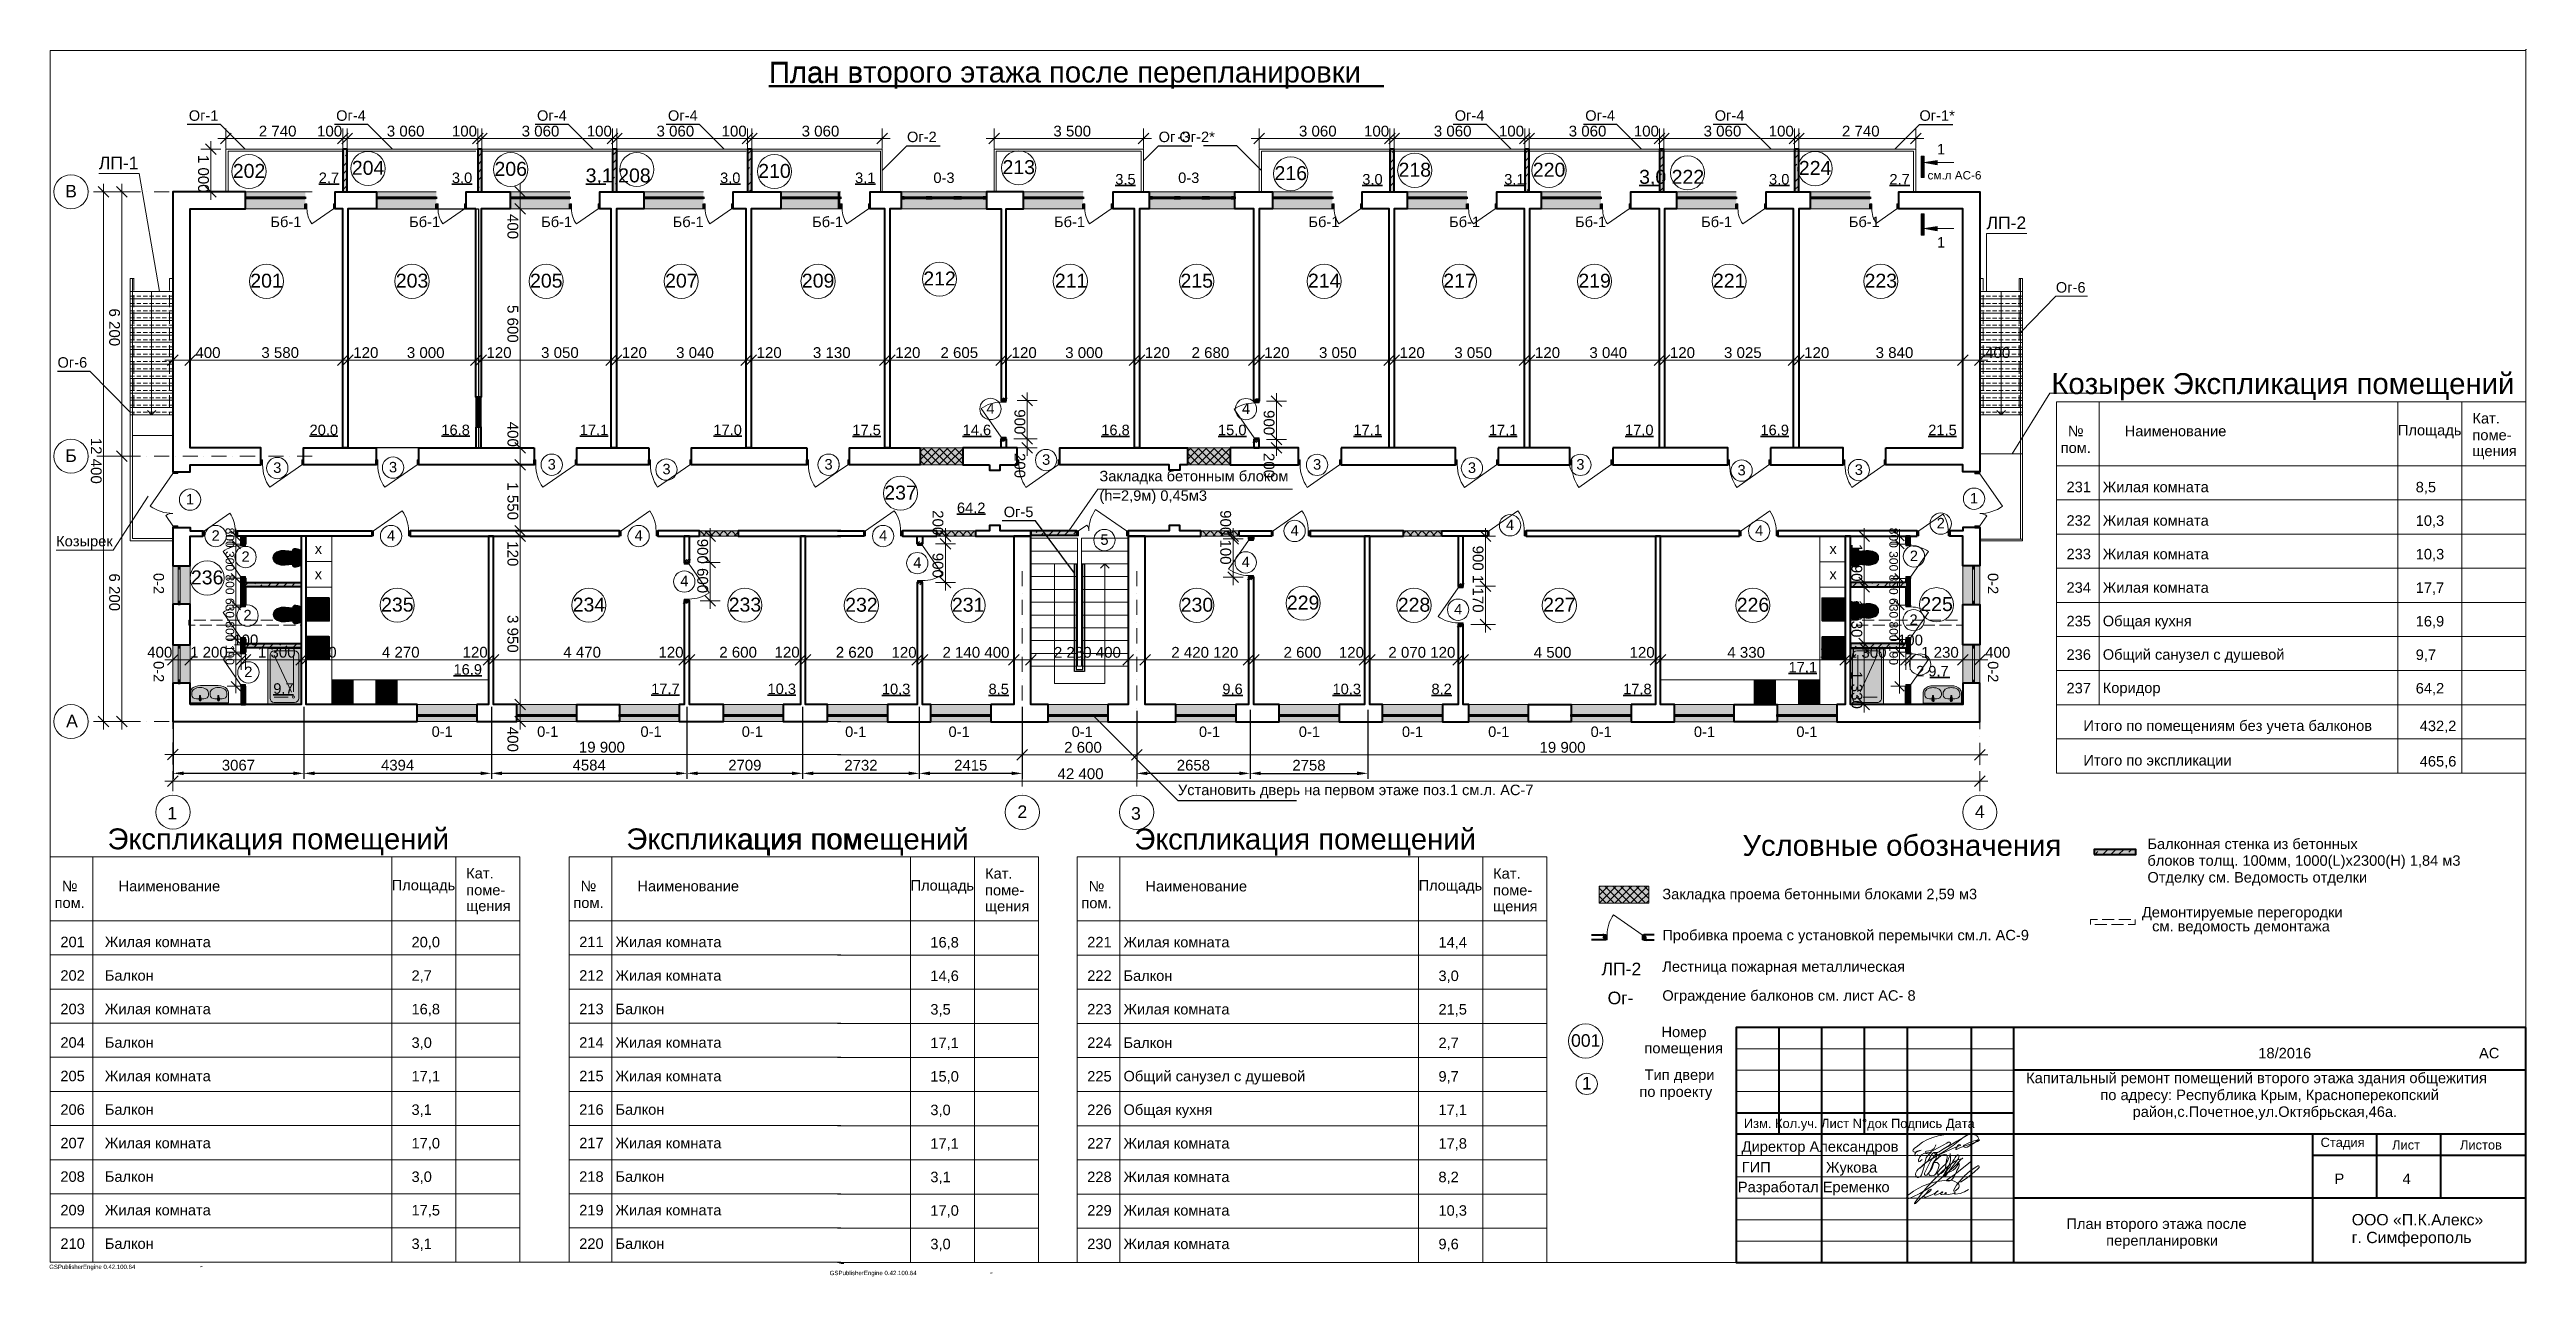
# Model space of a CAD drawing. Header units: millimetres. Extents: x 1372 to 666090, y 1285 to 31551.
# Drawn here: x 152396 to 210435, y 2790 to 31551 of the extents above; entities that cross this region are included whole.
import ezdxf

# ---------------------------------------------------------------- set-up
doc = ezdxf.new("R2010")
doc.units = ezdxf.units.MM
for name, color, linetype in [('!РАЗМЕРЫ СТЕН ДЛЯ РАСЧЕТА', 192, 'Continuous'), ('PDF _(((((ВСЕ И ВСЕ РАЗМЕРЫ И ТД', 7, 'Continuous'), ('PDF _2D-чертеж - Общий', 7, 'Continuous'), ('PDF _ar_note', 7, 'Continuous'), ('PDF _Аннотация - Общий', 7, 'Continuous'), ('PDF _Геометрия', 7, 'Continuous'), ('PDF _Интерьер - Мебель', 7, 'Continuous'), ('PDF _Конструктив - Стены Несущие', 7, 'Continuous'), ('PDF _Маркер - Разрез', 7, 'Continuous'), ('PDF _план', 7, 'Continuous'), ('PDF _Размер - Общий', 7, 'Continuous'), ('PDF _Слой ArchiCAD', 7, 'Continuous'), ('PDF _Текст', 7, 'Continuous')]:
    doc.layers.add(name, color=color, linetype=linetype)
doc.layers.add('PDF _2D - Общий', color=7, linetype='Continuous', true_color=0x7e7e7e)
doc.styles.add('PDF Arial', font='arial.ttf')
doc.styles.get("Standard").update_dxf_attribs({"font": 'arial.ttf'})
doc.dimstyles.new('ISO-25', dxfattribs={"dimtxt": 2.5, "dimasz": 2.5, "dimexe": 1.25, "dimexo": 0.625, "dimtad": 1, "dimtxsty": 'Standard', "dimcen": 2.5, "dimadec": 0, "dimazin": 0, "dimtfac": 1, "dimtmove": 0, "dimatfit": 3, "dimfxl": 1, "dimarcsym": 0})

msp = doc.modelspace()

# ---------------------------------------------------------------- texts
at = {"layer": 'PDF _Текст', "attachment_point": 7, "style": 'PDF Arial'}
for s, insert, char_height in [('План второго этажа после перепланировки', (169251, 30629.8), 490.974), ('План в', (169251.4, 30757.4), 490.85), ('Ог-1', (155658.8, 29876.6), 245.42), ('2 740', (157299, 29508.8), 252.64), ('100', (158664.1, 29508.8), 252.64), ('Ог-4', (159111.7, 29876.6), 245.42), ('3 060', (160298.9, 29508.8), 252.64), ('100', (161823.7, 29508.8), 252.64), ('3 060', (163458.7, 29508.8), 252.64), ('Ог-4', (163818.5, 29876.6), 245.42), ('100', (164983.7, 29508.8), 252.64), ('3 060', (166618.7, 29508.8), 252.64), ('Ог-4', (166886.2, 29876.6), 245.42), ('100', (168143.7, 29508.8), 252.64), ('3 060', (170018.9, 29508.8), 252.64), ('Ог-2', (172487.7, 29377), 245.49), ('3 500', (175918.1, 29509.1), 252.71), ('Ог Ог-2*', (178384, 29377), 245.49), ('-3', (178820.7, 29377), 245.49), ('3 060', (181671.9, 29509.1), 252.71), ('100', (183197.3, 29509.1), 252.71), ('3 060', (184832.5, 29509.1), 252.71), ('Ог-4', (185322.8, 29877.1), 245.49), ('100', (186357.7, 29509.1), 252.71), ('3 060', (187993.1, 29509.1), 252.71), ('Ог-4', (188380.7, 29877.1), 245.49), ('100', (189518.5, 29509.1), 252.71), ('3 060', (191153.9, 29509.1), 252.71), ('Ог-4', (191414.5, 29877.1), 245.49), ('100', (192679.3, 29509.1), 252.71), ('2 740', (194394.7, 29509.1), 252.71), ('Ог-1*', (196211.2, 29877.1), 245.49), ('ЛП-1', (153550, 28741.9), 294.51), ('1', (196624.5, 29094.4), 245.5), ('202', (156690.4, 28537.3), 326.9), ('2,7', (158704.1, 28376.2), 245.42), ('204', (159479.7, 28609.5), 326.9), ('3,0', (161824.4, 28376.2), 245.42), ('206', (162822, 28585.4), 326.9), ('3,1 208', (164958.9, 28376.2), 326.9), ('3,0', (168107.8, 28376.2), 245.42), ('210', (169001.8, 28537.3), 326.9), ('3,1', (171271, 28376.3), 245.49), ('0-3', (173106.5, 28418.7), 245.49), ('213', (174725.7, 28625.6), 326.99), ('3,5', (177369, 28342.1), 245.49), ('0-3', (178841.9, 28418.7), 245.49), ('216', (181099.5, 28485.4), 326.99), ('3,0', (183156.9, 28342.1), 245.49), ('218', (184005.7, 28565.5), 326.99), ('3,1', (186482.3, 28342.1), 245.49), ('220', (187152.5, 28565.5), 326.99), ('3,0 222', (189643.1, 28342.1), 326.99), ('3,0', (192688.2, 28342.1), 245.49), ('224', (193386, 28611.6), 326.99), ('2,7', (195508, 28342.1), 245.49), ('см.л АС-6', (196401.2, 28502.2), 196.39), ('В', (152761.7, 28084.3), 294.5), ('Бб-1', (157570.4, 27384.9), 245.42), ('Бб-1', (160821.2, 27384.9), 245.42), ('Бб-1', (163915.8, 27384.9), 245.42), ('Бб-1', (166996.7, 27384.9), 245.42), ('Бб-1', (170264.7, 27384.7), 245.49), ('Бб-1', (170264.8, 27384.9), 245.42), ('Бб-1', (175932.2, 27384.7), 245.49), ('Бб-1', (181893.3, 27384.7), 245.49), ('Бб-1', (185189.7, 27384.7), 245.49), ('Бб-1', (188141.4, 27384.7), 245.49), ('Бб-1', (191095.8, 27384.7), 245.49), ('Бб-1', (194557.1, 27384.7), 245.49), ('ЛП-2', (197782.1, 27338), 294.59), ('1', (196624.5, 26909.3), 245.5), ('201', (157099.7, 25964.4), 326.9), ('203', (160509.7, 25964.4), 326.9), ('205', (163654.7, 25964.4), 326.9), ('207', (166819.7, 25964.4), 326.9), ('209', (170024.7, 25964.4), 326.9), ('212', (172869.8, 26019.9), 326.99), ('211', (175952.7, 25969.8), 326.99), ('215', (178896.7, 25963.9), 326.99), ('214', (181882.5, 25969.8), 326.99), ('217', (185053.3, 25969.8), 326.99), ('219', (188219.1, 25963.9), 326.99), ('221', (191372.4, 25969.8), 326.99), ('223', (194925.9, 25963.9), 326.99), ('Ог-6', (199407.5, 25849.4), 245.49), ('400', (155813.8, 24317.5), 252.64), ('3 580', (157358.8, 24317.5), 252.64), ('120', (159513.8, 24317.5), 252.64), ('3 000', (160768.8, 24317.5), 252.64), ('120', (162633.8, 24317.5), 252.64), ('3 050', (163913.7, 24317.5), 252.64), ('120', (165803.7, 24317.5), 252.64), ('3 040', (167078.7, 24317.5), 252.64), ('120', (168963.7, 24317.5), 252.64), ('3 130', (170283.6, 24316.5), 252.71), ('3 130', (170283.7, 24317.5), 252.64), ('120', (172214, 24316.5), 252.71), ('2 605', (173271.8, 24316.5), 252.71), ('120', (174939.8, 24316.5), 252.71), ('3 000', (176195.1, 24316.5), 252.71), ('120', (178060.6, 24316.5), 252.71), ('2 680', (179155.8, 24316.5), 252.71), ('120', (180861.3, 24316.5), 252.71), ('3 050', (182141.6, 24316.5), 252.71), ('120', (184032.1, 24316.5), 252.71), ('3 050', (185312.4, 24316.5), 252.71), ('120', (187202.9, 24316.5), 252.71), ('3 040', (188478.2, 24316.5), 252.71), ('120', (190363.7, 24316.5), 252.71), ('3 025', (191631.6, 24316.5), 252.71), ('120', (193509.5, 24316.5), 252.71), ('3 840', (195185, 24316.5), 252.71), ('400', (197750.6, 24316.5), 252.71), ('Ог-6', (152582.2, 24090), 245.42), ('Козырек Экспликация помещений', (199303.7, 23325.9), 490.974), ('4', (174349.7, 23014.3), 245.5), ('4', (180335.6, 23010), 245.5), ('20,0', (158489.4, 22466.7), 245.42), ('16,8', (161578.6, 22466.7), 245.42), ('17,1', (164820.8, 22466.7), 245.42), ('17,0', (167951.8, 22466.7), 245.42), ('17,5', (171208.1, 22465.2), 245.49), ('14,6', (173792.3, 22465.2), 245.49), ('16,8', (177040.1, 22465.2), 245.49), ('15,0', (179775.6, 22465.2), 245.49), ('17,1', (182949.1, 22465.2), 245.49), ('17,1', (186122.7, 22465.2), 245.49), ('17,0', (189312.9, 22465.2), 245.49), ('16,9', (192486.4, 22465.2), 245.49), ('21,5', (196418.2, 22465.2), 245.49), ('№', (199691.7, 22486.4), 245.5), ('Наименование', (201021.7, 22482.3), 245.487), ('Площадь', (207423.4, 22434.6), 245.49), ('Кат.', (209169.1, 22781.8), 245.49), ('Б', (152764.4, 21884.3), 294.5), ('3', (175653.7, 21812.6), 245.5), ('пом.', (199521.3, 22089.3), 245.49), ('поме-', (209169.1, 22388.8), 245.49), ('щения', (209169.1, 21948.2), 245.49), ('3', (157637.5, 21624.2), 245.4), ('3', (160349.5, 21635.7), 245.4), ('3', (164068.4, 21701.9), 245.4), ('3', (166757.5, 21589.9), 245.4), ('3', (170554.8, 21702.6), 245.4), ('Закладка бетонным блоком', (176997.1, 21359.3), 245.487), ('3', (182002.5, 21700.3), 245.5), ('3', (185630.8, 21622.6), 245.5), ('3', (188171.8, 21700.3), 245.5), ('3', (191949, 21565.3), 245.5), ('3', (194696, 21576.8), 245.5), ('1', (155593.9, 20888.7), 245.4), ('237', (171956, 20996.6), 326.99), ('64,2', (173658.6, 20639.5), 245.49), ('(h=2,9м) 0,45м3', (176997.1, 20898.4), 245.487), ('1', (197396.4, 20910.8), 245.5), ('231', (199658, 21170.8), 245.49), ('Жилая комната', (200507.3, 21171.1), 245.487), ('8,5', (207840.4, 21125.5), 245.49), ('Ог-5', (174754.5, 20586.3), 245.49), ('4', (181475.9, 20154.4), 245.5), ('4', (186523.6, 20287.8), 245.5), ('4', (192361, 20154.4), 245.5), ('2', (196615.8, 20326.8), 245.5), ('232', (199658, 20384.9), 245.49), ('Жилая комната', (200507.3, 20385.2), 245.487), ('10,3', (207840.4, 20339.6), 245.49), ('Козырек', (152551.4, 19830.8), 245.42), ('2', (156193.9, 20036.4), 245.4), ('2', (156893.9, 19542.1), 245.4), ('х', (158609.6, 19726.7), 245.4), ('4', (160303.9, 20036.4), 245.4), ('4', (166103.9, 20036.4), 245.4), ('4', (171834.1, 20034.3), 245.5), ('5', (177020.6, 19936.8), 245.5), ('х', (194102.4, 19724.6), 245.5), ('2', (195986.6, 19559.5), 245.5), ('233', (199658, 19599), 245.49), ('Жилая комната', (200507.3, 19599.3), 245.487), ('10,3', (207840.4, 19553.7), 245.49), ('236', (155709.3, 19009), 326.9), ('х', (158609.6, 19133.5), 245.4), ('4', (167173.9, 18969.5), 245.4), ('4', (172634.3, 19400.1), 245.5), ('4', (180331.3, 19418), 245.5), ('х', (194102.4, 19131.1), 245.5), ('235', (160164.7, 18370.8), 326.9), ('234', (164654.7, 18370.8), 326.9), ('233', (168309.7, 18370.8), 326.9), ('232', (171039.7, 18368.2), 326.99), ('231', (173540.3, 18368.2), 326.99), ('230', (178901.7, 18368.2), 326.99), ('229', (181389.5, 18418.2), 326.99), ('228', (183988, 18368.2), 326.99), ('227', (187393.9, 18374.2), 326.99), ('226', (191930.1, 18368.2), 326.99), ('225', (196232.2, 18383.5), 326.99), ('234', (199658, 18813), 245.49), ('Жилая комната', (200507.3, 18813.4), 245.487), ('17,7', (207840.4, 18767.8), 245.49), ('2', (156940.4, 18171.3), 245.4), ('4', (185307.6, 18307.7), 245.5), ('2', (195978.8, 18063.8), 245.5), ('235', (199658, 18027.2), 245.49), ('Общая кухня', (200507.3, 17959.3), 245.487), ('16,9', (207840.4, 17981.9), 245.49), ('400', (154683.8, 17293.4), 252.64), ('1 200', (155688.8, 17293.4), 252.64), ('100', (156698.7, 17580.9), 252.64), ('1 300', (157278.7, 17293.4), 252.64), ('120', (158533.7, 17293.4), 252.64), ('4 270', (160183.8, 17293.4), 252.64), ('120', (162073.8, 17293.4), 252.64), ('4 470', (164433.7, 17293.4), 252.64), ('120', (166663.7, 17293.4), 252.64), ('2 600', (168088.7, 17293.4), 252.64), ('120', (169383.7, 17293.4), 252.64), ('2 620', (170818.7, 17290.6), 252.71), ('2 620', (170818.7, 17293.4), 252.64), ('120', (172124, 17290.6), 252.71), ('2 140 400', (173319.3, 17290.6), 252.71), ('2 280 400', (175930, 17290.6), 252.71), ('2 420 120', (178680.7, 17290.6), 252.71), ('2 600', (181311.4, 17290.6), 252.71), ('120', (182606.7, 17290.6), 252.71), ('2 070 120', (183767, 17290.6), 252.71), ('4 500', (187172.9, 17290.6), 252.71), ('120', (189418.5, 17290.6), 252.71), ('4 330', (191709.1, 17290.6), 252.71), ('120 1 300', (193869.6, 17290.6), 252.71), ('100', (195705.1, 17578.2), 252.71), ('1 230', (196250.2, 17290.6), 252.71), ('400', (197750.6, 17290.6), 252.71), ('236', (199658, 17241.2), 245.49), ('Общий санузел с душевой', (200507.3, 17173.3), 245.487), ('9,7', (207840.4, 17196), 245.49), ('2', (156960.3, 16840.3), 245.4), ('16,9', (161861.6, 16851.7), 245.42), ('17,1', (193144, 16903.8), 245.49), ('2 9,7', (196133.4, 16812.1), 245.49), ('9,7', (157638.3, 16404.4), 245.42), ('17,7', (166493.3, 16397.3), 245.42), ('10,3', (169219.8, 16397.3), 245.42), ('10,3', (171899.1, 16394.2), 245.49), ('8,5', (174399.5, 16394.2), 245.49), ('9,6', (179878.3, 16394.2), 245.49), ('10,3', (182458.5, 16394.2), 245.49), ('8,2', (184777.2, 16394.2), 245.49), ('17,8', (189268.8, 16394.2), 245.49), ('237', (199658, 16455.3), 245.49), ('Коридор', (200507.3, 16391.5), 245.49), ('64,2', (207840.4, 16410), 245.49), ('А', (152785, 15664.3), 294.5), ('0-1', (161349.2, 15436.1), 245.42), ('0-1', (163821.2, 15436.1), 245.42), ('0-1', (166243.4, 15436.1), 245.42), ('0-1', (168616.3, 15436.1), 245.42), ('0-1', (171038.5, 15432.8), 245.49), ('0-1', (173461.4, 15432.8), 245.49), ('0-1', (176345.8, 15432.8), 245.49), ('0-1', (179329, 15432.8), 245.49), ('0-1', (181669.2, 15432.8), 245.49), ('0-1', (184085.2, 15432.8), 245.49), ('0-1', (186105.8, 15432.8), 245.49), ('0-1', (188506.4, 15432.8), 245.49), ('0-1', (190927, 15432.8), 245.49), ('0-1', (193327.6, 15432.8), 245.49), ('Итого по помещениям без учета балконов', (200053.5, 15505), 245.487), ('432,2', (207934.5, 15527.6), 245.49), ('19 900', (164798.7, 15067.4), 252.64), ('2 600', (176170.1, 15064), 252.71), ('19 900', (187307.9, 15064), 252.71), ('42 400', (176015, 14446), 252.71), ('Итого по экспликации', (200053.5, 14695.9), 245.487), ('465,6', (207934.5, 14698), 245.49), ('Установить дверь на первом этаже поз.1 см.л. АС-7', (178835.8, 13998.4), 245.487), ('1', (155156, 13502.2), 294.5), ('2', (175075.9, 13537.7), 294.6), ('3', (177737.7, 13493.1), 294.6), ('4', (197511.7, 13537.7), 294.6), ('Экспликация помещений', (153753.5, 12660.1), 490.848), ('Экспликация пом', (165910.5, 12660.1), 490.848), ('ация помещений', (168517.1, 12656), 490.974), ('Экспликация помещений', (177814.6, 12656), 490.974), ('Условные обозначения', (192063.8, 12642.7), 490.974), ('Балконная стенка из бетонных', (201553.7, 12804.9), 245.487), ('Кат.', (162159.3, 12116.1), 245.42), ('Кат.', (174317.2, 12112), 245.49), ('Кат.', (186222.6, 12112), 245.49), ('Отделку см. Ведомость отделки', (201553.7, 11950.7), 245.487), ('блоков толщ. 100мм, 1000(L)х2300(H) 1,84 м3', (201553.7, 12343.7), 245.487), ('пом.', (152514, 11423.8), 245.42), ('№', (152684.3, 11820.7), 245.4), ('Наименование', (154014, 11816.6), 245.424), ('Площадь', (160414, 11769), 245.42), ('поме-', (162159.3, 11723.3), 245.42), ('пом.', (164671, 11423.8), 245.42), ('№', (164841.3, 11820.7), 245.4), ('Наименование', (166171, 11816.6), 245.424), ('Площадь', (172571.4, 11764.7), 245.49), ('поме-', (174317.2, 11719), 245.49), ('пом.', (176574.8, 11419.4), 245.49), ('№', (176745.2, 11816.5), 245.5), ('Наименование', (178075.2, 11812.4), 245.487), ('Площадь', (184476.9, 11764.7), 245.49), ('поме-', (186222.6, 11719), 245.49), ('Закладка проема бетонными блоками 2,59 м3', (190186.7, 11558.7), 245.487), ('щения', (162159.3, 11282.7), 245.42), ('щения', (174317.2, 11278.4), 245.49), ('щения', (186222.6, 11278.4), 245.49), ('Демонтируемые перегородки', (201423.4, 11132.7), 245.487), ('см. ведомость демонтажа', (201664.5, 10808), 245.487), ('201', (152650.7, 10505.5), 245.42), ('Жилая комната', (153691.8, 10505.9), 245.424), ('20,0', (160878.1, 10460.3), 245.42), ('211', (164807.7, 10510), 245.42), ('Жилая комната', (165656.7, 10505.9), 245.424), ('16,8', (173035.6, 10455.7), 245.49), ('221', (176711.6, 10505.4), 245.49), ('Жилая комната', (177560.8, 10501.3), 245.487), ('14,4', (184941.1, 10455.7), 245.49), ('Пробивка проема с установкой перемычки см.л. АС-9', (190186.7, 10595.5), 245.487), ('202', (152650.7, 9719.8), 245.42), ('Балкон', (153691.8, 9720.2), 245.42), ('2,7', (160878.1, 9674.6), 245.42), ('212', (164807.7, 9724.3), 245.42), ('Жилая комната', (165656.7, 9720.2), 245.424), ('14,6', (173035.6, 9669.8), 245.49), ('222', (176711.6, 9719.5), 245.49), ('Балкон', (177560.8, 9715.4), 245.49), ('3,0', (184941.1, 9669.8), 245.49), ('ЛП-2', (188762.2, 9848.1), 294.59), ('Лестница пожарная металлическая', (190186.7, 9858.2), 245.487), ('Ог-', (188904.9, 9167.7), 294.59), ('Ограждение балконов см. лист АС- 8', (190186.7, 9179.8), 245.487), ('203', (152650.7, 8934.1), 245.42), ('Жилая комната', (153691.8, 8934.4), 245.424), ('16,8', (160878.1, 8888.8), 245.42), ('213', (164807.7, 8934.1), 245.42), ('Балкон', (165656.7, 8934.4), 245.42), ('3,5', (173035.6, 8883.9), 245.49), ('223', (176711.6, 8929.2), 245.49), ('Жилая комната', (177560.8, 8929.5), 245.487), ('21,5', (184941.1, 8883.9), 245.49), ('204', (152650.7, 8148.4), 245.42), ('Балкон', (153691.8, 8148.7), 245.42), ('3,0', (160878.1, 8103.1), 245.42), ('214', (164807.7, 8152.9), 245.42), ('Жилая комната', (165656.7, 8148.7), 245.424), ('17,1', (173035.6, 8098), 245.49), ('224', (176711.6, 8147.7), 245.49), ('Балкон', (177560.8, 8143.6), 245.49), ('2,7', (184941.1, 8098), 245.49), ('001', (188048.1, 8170.5), 294.59), ('помещения', (189768.2, 7949.7), 245.49), ('Номер', (190167.1, 8326.2), 245.49), ('18/2016', (204152.1, 7900.3), 245.49), ('АС', (209323.7, 7900.3), 245.49), ('205', (152650.7, 7362.7), 245.42), ('Жилая комната', (153691.8, 7363), 245.424), ('17,1', (160878.1, 7317.4), 245.42), ('215', (164807.7, 7362.7), 245.42), ('Жилая комната', (165656.7, 7363), 245.424), ('15,0', (173035.6, 7312), 245.49), ('225', (176711.6, 7357.3), 245.49), ('Общий санузел с душевой', (177560.8, 7289.4), 245.487), ('9,7', (184941.1, 7312), 245.49), ('Тип двери', (189772.2, 7322.8), 245.49), ('Капитальный ремонт помещений второго этажа здания общежития', (198712.5, 7247.1), 245.487), ('1', (188302.7, 7172.4), 294.6), ('по проекту', (189649.9, 6925.7), 245.49), ('по адресу: Республика Крым, Красноперекопский', (200451.3, 6850), 245.487), ('206', (152650.7, 6577), 245.42), ('Балкон', (153691.8, 6577.3), 245.42), ('3,1', (160878.1, 6531.7), 245.42), ('216', (164807.7, 6577), 245.42), ('Балкон', (165656.7, 6577.3), 245.42), ('3,0', (173035.6, 6526.1), 245.49), ('226', (176711.6, 6571.4), 245.49), ('Общая кухня', (177560.8, 6503.5), 245.487), ('17,1', (184941.1, 6526.1), 245.49), ('Изм. Кол.уч. Лист N°док Подпись Дата', (192097.6, 6204.3), 216.029), ('район,с.Почетное,ул.Октябрьская,46а.', (201206.9, 6457.1), 245.487), ('207', (152650.7, 5791.3), 245.42), ('Жилая комната', (153691.8, 5791.6), 245.424), ('17,0', (160878.1, 5746), 245.42), ('217', (164807.7, 5795.7), 245.42), ('Жилая комната', (165656.7, 5791.6), 245.424), ('17,1', (173035.6, 5740.2), 245.49), ('227', (176711.6, 5789.9), 245.49), ('Жилая комната', (177560.8, 5785.8), 245.487), ('17,8', (184941.1, 5740.2), 245.49), ('Директор Александров', (192047.2, 5639.5), 245.487), ('Стадия', (205610.8, 5762.9), 216.03), ('Лист', (207286.2, 5763.2), 216.03), ('Листов', (208876.5, 5763.2), 216.03), ('208', (152650.7, 5005.5), 245.42), ('Балкон', (153691.8, 5005.9), 245.42), ('3,0', (160878.1, 4960.3), 245.42), ('218', (164807.7, 5005.5), 245.42), ('Балкон', (165656.7, 5005.9), 245.42), ('3,1', (173035.6, 4954.3), 245.49), ('228', (176711.6, 4999.5), 245.49), ('Жилая комната', (177560.8, 4999.9), 245.487), ('8,2', (184941.1, 4954.3), 245.49), ('ГИП', (192047.2, 5227.9), 245.49), ('Жукова', (194021.2, 5151.7), 245.49), ('Разработал Еременко', (191956.7, 4691.9), 245.487), ('Р', (205938, 4958.4), 245.5), ('4', (207532.1, 4958.4), 245.5), ('209', (152650.7, 4219.8), 245.42), ('Жилая комната', (153691.8, 4220.2), 245.424), ('17,5', (160878.1, 4174.6), 245.42), ('219', (164807.7, 4219.8), 245.42), ('Жилая комната', (165656.7, 4220.2), 245.424), ('17,0', (173035.6, 4168.4), 245.49), ('229', (176711.6, 4213.6), 245.49), ('Жилая комната', (177560.8, 4214), 245.487), ('10,3', (184941.1, 4168.4), 245.49), ('План второго этажа после', (199655.9, 3830.6), 245.487), ('ООО «П.К.Алекс»', (206341, 3985.5), 265.127), ('210', (152650.7, 3434.1), 245.42), ('Балкон', (153691.8, 3434.5), 245.42), ('3,1', (160878.1, 3388.9), 245.42), ('220', (164807.7, 3434.1), 245.42), ('Балкон', (165656.7, 3434.5), 245.42), ('3,0', (173035.6, 3382.5), 245.49), ('230', (176711.6, 3427.7), 245.49), ('Жилая комната', (177560.8, 3428.1), 245.487), ('9,6', (184941.1, 3382.5), 245.49), ('перепланировки', (200587.5, 3437.6), 245.487), ('г. Симферополь', (206341, 3492.2), 265.127)]:
    msp.add_mtext(s, dxfattribs=dict(at, insert=insert, char_height=char_height))
at = {"layer": 'PDF _Текст', "attachment_point": 7, "rotation": 270, "style": 'PDF Arial'}
for s, insert, char_height in [('1 000', (155873.2, 29080.5), 252.64), ('400', (163122.1, 27695.5), 252.64), ('5 600', (163122.1, 25562.5), 252.64), ('6 200', (153790.2, 25480.5), 252.64), ('400', (163122.1, 22825.5), 252.64), ('900', (175003.5, 23118.5), 252.71), ('900', (180841.5, 23099.8), 252.71), ('12 400', (153360.9, 22450.5), 252.64), ('200', (175003.5, 22094), 252.71), ('200', (180841.5, 22094), 252.71), ('1 550', (163122.1, 21405.5), 252.64), ('800 300 800 630 800 190', (156518.5, 20343.9), 202.114), ('200', (173083.4, 20753.6), 252.71), ('900 100', (179825.5, 20753.6), 252.71), ('800 300 800 630 800 190', (195503.4, 20341.8), 202.166), ('120', (163122.1, 20025.5), 252.64), ('900 600', (167570.4, 20083.1), 252.64), ('900', (173083.4, 19754.3), 252.71), ('900 1 170', (185739.2, 19922), 252.71), ('1 090', (194614.4, 19963.4), 252.71), ('6 200', (153790.2, 19270.6), 252.64), ('0-2', (154829, 19281.5), 245.42), ('0-2', (197811.6, 19279.2), 245.49), ('1 330', (194614.4, 18653.1), 252.71), ('3 950', (163122.1, 18295.5), 252.64), ('0-2', (154829, 17215.4), 245.42), ('1 330', (194614.4, 16979.6), 252.71), ('0-2', (197811.6, 17212.6), 245.49), ('400', (163122.1, 15675.5), 252.64)]:
    msp.add_mtext(s, dxfattribs=dict(at, insert=insert, char_height=char_height))
at = {"layer": 'PDF _Текст', "color": 7, "true_color": 0xffffff, "attachment_point": 7, "style": 'PDF Arial'}
for insert, char_height in [((152388.9, 2934.1), 101.01), ((170676.7, 2790), 102.047)]:
    msp.add_mtext('GSPublisherEngine 0.42.100.64', dxfattribs=dict(at, insert=insert, char_height=char_height))

# ---------------------------------------------------------------- blocks, each defined once
blk = doc.blocks.new('*D13')
at = {"layer": '!РАЗМЕРЫ СТЕН ДЛЯ РАСЧЕТА', "color": 0, "lineweight": -2, "transparency": 16777216}
for p, q in [((180528, 16071), (180528, 14458)), ((183286, 16071), (183286, 14458)), ((180778, 14583), (183036, 14583))]:
    blk.add_line(p, q, dxfattribs=at)
at = {"layer": '!РАЗМЕРЫ СТЕН ДЛЯ РАСЧЕТА', "color": 0, "transparency": 16777216}
for points in [[(180778, 14625), (180778, 14542), (180528, 14583)], [(183036, 14625), (183036, 14542), (183286, 14583)]]:
    blk.add_solid(points, dxfattribs=at)
at = {"layer": 'Defpoints', "color": 0, "transparency": 16777216}
for p in [(180528, 16133), (183286, 16133), (183286, 14583)]:
    blk.add_point(p, dxfattribs=at)
at = {"layer": '!РАЗМЕРЫ СТЕН ДЛЯ РАСЧЕТА', "color": 0, "transparency": 16777216, "insert": (181907, 14773), "char_height": 250, "attachment_point": 5}
blk.add_mtext('2758', dxfattribs=at)
blk = doc.blocks.new('*D22')
at = {"layer": '!РАЗМЕРЫ СТЕН ДЛЯ РАСЧЕТА', "color": 0, "lineweight": -2, "transparency": 16777216}
for p, q in [((177870, 16052), (177870, 14458)), ((180528, 16071), (180528, 14458)), ((180278, 14583), (178120, 14583))]:
    blk.add_line(p, q, dxfattribs=at)
at = {"layer": '!РАЗМЕРЫ СТЕН ДЛЯ РАСЧЕТА', "color": 0, "transparency": 16777216}
for points in [[(178120, 14625), (178120, 14542), (177870, 14583)], [(180278, 14625), (180278, 14542), (180528, 14583)]]:
    blk.add_solid(points, dxfattribs=at)
at = {"layer": 'Defpoints', "color": 0, "transparency": 16777216}
for p in [(177870, 16114), (180528, 16133), (177870, 14583)]:
    blk.add_point(p, dxfattribs=at)
at = {"layer": '!РАЗМЕРЫ СТЕН ДЛЯ РАСЧЕТА', "color": 0, "transparency": 16777216, "insert": (179199, 14773), "char_height": 250, "attachment_point": 5}
blk.add_mtext('2658', dxfattribs=at)
blk = doc.blocks.new('*D14')
at = {"layer": '!РАЗМЕРЫ СТЕН ДЛЯ РАСЧЕТА', "color": 0, "lineweight": -2, "transparency": 16777216}
for p, q in [((172775, 16141), (172775, 14458)), ((175190, 16141), (175190, 14458)), ((174940, 14583), (173025, 14583))]:
    blk.add_line(p, q, dxfattribs=at)
at = {"layer": '!РАЗМЕРЫ СТЕН ДЛЯ РАСЧЕТА', "color": 0, "transparency": 16777216}
for points in [[(173025, 14625), (173025, 14542), (172775, 14583)], [(174940, 14625), (174940, 14542), (175190, 14583)]]:
    blk.add_solid(points, dxfattribs=at)
at = {"layer": 'Defpoints', "color": 0, "transparency": 16777216}
for p in [(172775, 16204), (175190, 16204), (172775, 14583)]:
    blk.add_point(p, dxfattribs=at)
at = {"layer": '!РАЗМЕРЫ СТЕН ДЛЯ РАСЧЕТА', "color": 0, "transparency": 16777216, "insert": (173982, 14773), "char_height": 250, "attachment_point": 5}
blk.add_mtext('2415', dxfattribs=at)
blk = doc.blocks.new('*D15')
at = {"layer": '!РАЗМЕРЫ СТЕН ДЛЯ РАСЧЕТА', "color": 0, "lineweight": -2, "transparency": 16777216}
for p, q in [((170042, 16141), (170042, 14458)), ((172775, 16141), (172775, 14458)), ((172525, 14583), (170292, 14583))]:
    blk.add_line(p, q, dxfattribs=at)
at = {"layer": '!РАЗМЕРЫ СТЕН ДЛЯ РАСЧЕТА', "color": 0, "transparency": 16777216}
for points in [[(170292, 14625), (170292, 14542), (170042, 14583)], [(172525, 14625), (172525, 14542), (172775, 14583)]]:
    blk.add_solid(points, dxfattribs=at)
at = {"layer": 'Defpoints', "color": 0, "transparency": 16777216}
for p in [(170042, 16204), (172775, 16204), (170042, 14583)]:
    blk.add_point(p, dxfattribs=at)
at = {"layer": '!РАЗМЕРЫ СТЕН ДЛЯ РАСЧЕТА', "color": 0, "transparency": 16777216, "insert": (171409, 14773), "char_height": 250, "attachment_point": 5}
blk.add_mtext('2732', dxfattribs=at)
blk = doc.blocks.new('*D16')
at = {"layer": '!РАЗМЕРЫ СТЕН ДЛЯ РАСЧЕТА', "color": 0, "lineweight": -2, "transparency": 16777216}
for p, q in [((167333, 16141), (167333, 14459)), ((170042, 16141), (170042, 14459)), ((169792, 14584), (167583, 14584))]:
    blk.add_line(p, q, dxfattribs=at)
at = {"layer": '!РАЗМЕРЫ СТЕН ДЛЯ РАСЧЕТА', "color": 0, "transparency": 16777216}
for points in [[(167583, 14625), (167583, 14542), (167333, 14584)], [(169792, 14625), (169792, 14542), (170042, 14584)]]:
    blk.add_solid(points, dxfattribs=at)
at = {"layer": 'Defpoints', "color": 0, "transparency": 16777216}
for p in [(167333, 16204), (170042, 16204), (167333, 14584)]:
    blk.add_point(p, dxfattribs=at)
at = {"layer": '!РАЗМЕРЫ СТЕН ДЛЯ РАСЧЕТА', "color": 0, "transparency": 16777216, "insert": (168688, 14774), "char_height": 250, "attachment_point": 5}
blk.add_mtext('2709', dxfattribs=at)
blk = doc.blocks.new('*D17')
at = {"layer": '!РАЗМЕРЫ СТЕН ДЛЯ РАСЧЕТА', "color": 0, "lineweight": -2, "transparency": 16777216}
for p, q in [((162749, 16141), (162749, 14459)), ((167333, 16141), (167333, 14459)), ((167083, 14584), (162999, 14584))]:
    blk.add_line(p, q, dxfattribs=at)
at = {"layer": '!РАЗМЕРЫ СТЕН ДЛЯ РАСЧЕТА', "color": 0, "transparency": 16777216}
for points in [[(162999, 14625), (162999, 14542), (162749, 14584)], [(167083, 14625), (167083, 14542), (167333, 14584)]]:
    blk.add_solid(points, dxfattribs=at)
at = {"layer": 'Defpoints', "color": 0, "transparency": 16777216}
for p in [(162749, 16204), (167333, 16204), (162749, 14584)]:
    blk.add_point(p, dxfattribs=at)
at = {"layer": '!РАЗМЕРЫ СТЕН ДЛЯ РАСЧЕТА', "color": 0, "transparency": 16777216, "insert": (165041, 14774), "char_height": 250, "attachment_point": 5}
blk.add_mtext('4584', dxfattribs=at)
blk = doc.blocks.new('*D18')
at = {"layer": '!РАЗМЕРЫ СТЕН ДЛЯ РАСЧЕТА', "color": 0, "lineweight": -2, "transparency": 16777216}
for p, q in [((158355, 16141), (158355, 14459)), ((162749, 16141), (162749, 14459)), ((162499, 14584), (158605, 14584))]:
    blk.add_line(p, q, dxfattribs=at)
at = {"layer": '!РАЗМЕРЫ СТЕН ДЛЯ РАСЧЕТА', "color": 0, "transparency": 16777216}
for points in [[(158605, 14625), (158605, 14542), (158355, 14584)], [(162499, 14625), (162499, 14542), (162749, 14584)]]:
    blk.add_solid(points, dxfattribs=at)
at = {"layer": 'Defpoints', "color": 0, "transparency": 16777216}
for p in [(158355, 16204), (162749, 16204), (158355, 14584)]:
    blk.add_point(p, dxfattribs=at)
at = {"layer": '!РАЗМЕРЫ СТЕН ДЛЯ РАСЧЕТА', "color": 0, "transparency": 16777216, "insert": (160552, 14774), "char_height": 250, "attachment_point": 5}
blk.add_mtext('4394', dxfattribs=at)
blk = doc.blocks.new('*D23')
at = {"layer": '!РАЗМЕРЫ СТЕН ДЛЯ РАСЧЕТА', "color": 0, "lineweight": -2, "transparency": 16777216}
for p, q in [((155289, 16141), (155289, 14459)), ((158355, 16141), (158355, 14459)), ((158105, 14584), (155539, 14584))]:
    blk.add_line(p, q, dxfattribs=at)
at = {"layer": '!РАЗМЕРЫ СТЕН ДЛЯ РАСЧЕТА', "color": 0, "transparency": 16777216}
for points in [[(155539, 14626), (155539, 14542), (155289, 14584)], [(158105, 14626), (158105, 14542), (158355, 14584)]]:
    blk.add_solid(points, dxfattribs=at)
at = {"layer": 'Defpoints', "color": 0, "transparency": 16777216}
for p in [(155289, 16204), (158355, 16204), (155289, 14584)]:
    blk.add_point(p, dxfattribs=at)
at = {"layer": '!РАЗМЕРЫ СТЕН ДЛЯ РАСЧЕТА', "color": 0, "transparency": 16777216, "insert": (156822, 14774), "char_height": 250, "attachment_point": 5}
blk.add_mtext('3067', dxfattribs=at)

# ---------------------------------------------------------------- dimensions: what is measured, and where the dimension line sits
at = {"layer": '!РАЗМЕРЫ СТЕН ДЛЯ РАСЧЕТА'}
for base, p1, p2, picture, middle in [((155288.8, 14584), (158355.5, 16203.8), (155288.8, 16203.8), '*D23', (156822.1, 14774.3)), ((158355.5, 14583.6), (162749.2, 16203.8), (158355.5, 16203.8), '*D18', (160552.3, 14773.8)), ((162749.2, 14583.6), (167333, 16203.8), (162749.2, 16203.8), '*D17', (165041.1, 14773.7)), ((167332.9599, 14583.6053), (170042.456, 16203.8429), (167332.9599, 16203.8429), '*D16', (168687.708, 14773.7485)), ((170042.5, 14583.2), (172774.9, 16203.8), (170042.5, 16203.8), '*D15', (171408.7, 14773.4)), ((172774.9, 14583.2), (175189.8, 16203.8), (172774.9, 16203.8), '*D14', (173982.3, 14773.3)), ((177870.5, 14583.2), (180528.1, 16133.3), (177870.5, 16114.2), '*D22', (179199.3, 14773.3)), ((183286.5, 14583.2), (180528.1, 16133.3), (183286.5, 16133.3), '*D13', (181907.3, 14773.3))]:
    dim = msp.add_linear_dim(base=base, p1=p1, p2=p2, dimstyle='ISO-25', override={"dimscale": 100, "dimdec": 0}, dxfattribs=at)
    dim.commit()
    dim.dimension.update_dxf_attribs({"geometry": picture, "text_midpoint": middle})

# ---------------------------------------------------------------- hatches: boundary and pattern name
at = {"layer": 'PDF _Интерьер - Мебель', "true_color": 0xffffff, "transparency": 33554559}
for points in [[(157815.3, 19805.7), (157866.7, 19811.2), (157918.4, 19809.6), (158268.8, 19777.3), (158268.8, 19495.3), (157918.4, 19462.9), (157866.7, 19461.4), (157815.3, 19466.9), (157765.6, 19479.3), (157718.6, 19498.3), (157681.4, 19523.9), (157652.9, 19556.9), (157635, 19595.2), (157628.8, 19636.3), (157635, 19677.3), (157652.9, 19715.6), (157681.4, 19748.7), (157718.6, 19774.3), (157765.6, 19793.3)], [(158268.8, 19823), (158268.8, 19449.5), (158253.7, 19442.4), (158238.2, 19436.2), (158222.4, 19430.9), (158206.3, 19426.6), (158190, 19423.2), (158173.5, 19420.7), (158156.9, 19419.3), (158140.3, 19418.8), (158128.7, 19420.1), (158117.8, 19423.8), (158107.9, 19429.9), (158099.6, 19438.1), (158093.3, 19447.8), (158089.3, 19458.7), (158087.8, 19470.2), (158088.8, 19481.8), (158095.6, 19520.1), (158100.4, 19558.6), (158103.4, 19597.4), (158104.3, 19636.3), (158103.4, 19675.1), (158100.4, 19713.9), (158095.6, 19752.5), (158088.8, 19790.8), (158087.8, 19802.3), (158089.3, 19813.8), (158093.3, 19824.7), (158099.6, 19834.5), (158107.9, 19842.6), (158117.8, 19848.7), (158128.7, 19852.5), (158140.3, 19853.8), (158156.9, 19853.3), (158173.5, 19851.8), (158190, 19849.4), (158206.3, 19846), (158222.4, 19841.6), (158238.2, 19836.3), (158253.7, 19830.1)], [(194614.8, 19820.9), (194629.9, 19828), (194645.4, 19834.2), (194661.1, 19839.5), (194677.2, 19843.8), (194693.6, 19847.3), (194710, 19849.7), (194726.7, 19851.2), (194743.3, 19851.6), (194754.9, 19850.4), (194765.8, 19846.6), (194775.7, 19840.5), (194784, 19832.3), (194790.3, 19822.6), (194794.3, 19811.7), (194795.8, 19800.2), (194794.8, 19788.7), (194788, 19750.4), (194783.2, 19711.8), (194780.2, 19673), (194779.2, 19634.1), (194780.2, 19595.2), (194783.2, 19556.4), (194788, 19517.8), (194794.8, 19479.5), (194795.8, 19468), (194794.3, 19456.5), (194790.3, 19445.6), (194784, 19435.8), (194775.7, 19427.7), (194765.8, 19421.7), (194754.9, 19417.8), (194743.3, 19416.5), (194726.7, 19417), (194710, 19418.5), (194693.6, 19420.9), (194677.2, 19424.4), (194661.1, 19428.7), (194645.4, 19434), (194629.9, 19440.1), (194614.8, 19447.3)], [(195068.4, 19803.5), (195118.1, 19791.2), (195165.1, 19772.1), (195202.2, 19746.6), (195230.8, 19713.5), (195248.7, 19675.1), (195255, 19634.1), (195248.7, 19593), (195230.8, 19554.7), (195202.2, 19521.7), (195165.1, 19496.1), (195118.1, 19477), (195068.4, 19464.6), (195016.9, 19459.1), (194965.3, 19460.8), (194614.8, 19493.1), (194614.8, 19775.1), (194965.3, 19807.5), (195016.9, 19809.1)], [(158408.8, 18172.5), (158408.8, 18682.5), (158414.6, 18696.6), (158428.8, 18702.5), (158938.8, 18702.5), (158952.9, 18696.6), (158958.8, 18682.5), (158958.8, 18172.5), (158952.9, 18158.3), (158938.8, 18152.5), (158428.8, 18152.5), (158414.6, 18158.3)], [(193924.7, 18169.9), (193924.7, 18680), (193930.5, 18694.2), (193944.7, 18700), (194454.7, 18700), (194468.9, 18694.2), (194474.7, 18680), (194474.7, 18169.9), (194468.9, 18155.8), (194454.7, 18149.9), (193944.7, 18149.9), (193930.5, 18155.8)], [(194614.8, 18578.9), (194629.9, 18586.1), (194645.4, 18592.2), (194661.1, 18597.5), (194677.2, 18601.9), (194693.6, 18605.3), (194710, 18607.7), (194726.7, 18609.2), (194743.3, 18609.7), (194754.9, 18608.4), (194765.8, 18604.6), (194775.7, 18598.5), (194784, 18590.4), (194790.3, 18580.6), (194794.3, 18569.7), (194795.8, 18558.2), (194794.8, 18546.7), (194788, 18508.4), (194783.2, 18469.8), (194780.2, 18431), (194779.2, 18392.1), (194780.2, 18353.2), (194783.2, 18314.4), (194788, 18275.9), (194794.8, 18237.5), (194795.8, 18226), (194794.3, 18214.5), (194790.3, 18203.6), (194784, 18193.9), (194775.7, 18185.7), (194765.8, 18179.6), (194754.9, 18175.8), (194743.3, 18174.6), (194726.7, 18175.1), (194710, 18176.5), (194693.6, 18178.9), (194677.2, 18182.4), (194661.1, 18186.7), (194645.4, 18192), (194629.9, 18198.2), (194614.8, 18205.3)], [(157825.3, 18476.1), (157876.7, 18481.6), (157928.4, 18480), (158278.8, 18447.6), (158278.8, 18165.7), (157928.4, 18133.3), (157876.7, 18131.8), (157825.3, 18137.2), (157775.6, 18149.6), (157728.6, 18168.7), (157691.4, 18194.3), (157662.9, 18227.3), (157645, 18265.6), (157638.8, 18306.7), (157645, 18347.7), (157662.9, 18386), (157691.4, 18419.1), (157728.6, 18444.7), (157775.6, 18463.7)], [(158278.8, 18493.4), (158278.8, 18119.9), (158263.7, 18112.8), (158248.2, 18106.6), (158232.4, 18101.3), (158216.3, 18097), (158200, 18093.6), (158183.5, 18091.1), (158166.9, 18089.7), (158150.3, 18089.2), (158138.7, 18090.4), (158127.8, 18094.2), (158117.9, 18100.3), (158109.6, 18108.5), (158103.3, 18118.2), (158099.3, 18129.1), (158097.8, 18140.6), (158098.8, 18152.2), (158105.6, 18190.4), (158110.4, 18229), (158113.4, 18267.8), (158114.3, 18306.7), (158113.4, 18345.5), (158110.4, 18384.3), (158105.6, 18422.9), (158098.8, 18461.2), (158097.8, 18472.7), (158099.3, 18484.2), (158103.3, 18495.1), (158109.6, 18504.9), (158117.9, 18513), (158127.8, 18519.1), (158138.7, 18522.9), (158150.3, 18524.2), (158166.9, 18523.7), (158183.5, 18522.2), (158200, 18519.8), (158216.3, 18516.4), (158232.4, 18512), (158248.2, 18506.7), (158263.7, 18500.5)], [(158476.8, 18453.5), (158535.5, 18437.3), (158541.4, 18433.9), (158543.8, 18427.5), (158541.4, 18421.1), (158535.5, 18417.6), (158476.8, 18401.5), (158455.2, 18407.2), (158445.8, 18427.5), (158455.2, 18447.7)], [(158513.2, 18443.5), (158671.8, 18443.5), (158676.1, 18441.9), (158681.7, 18427.5), (158676.1, 18413.2), (158671.8, 18411.6), (158513.6, 18411.6), (158535.5, 18417.6), (158541.4, 18421.1), (158543.8, 18427.5), (158541.4, 18433.9), (158535.5, 18437.3)], [(194207.4, 18439.4), (194211.7, 18441), (194370.4, 18441), (194348, 18434.8), (194342.1, 18431.4), (194339.8, 18425), (194342.1, 18418.6), (194348, 18415.1), (194370, 18409.1), (194211.7, 18409.1), (194207.4, 18410.7), (194201.8, 18425)], [(194348, 18434.8), (194406.7, 18451), (194428.4, 18445.2), (194437.8, 18425), (194428.4, 18404.7), (194406.7, 18399), (194348, 18415.1), (194342.1, 18418.6), (194339.8, 18425), (194342.1, 18431.4)], [(195068.4, 18561.6), (195118.1, 18549.2), (195165.1, 18530.2), (195202.2, 18504.5), (195230.8, 18471.5), (195248.7, 18433.2), (195255, 18392.1), (195248.7, 18351.1), (195230.8, 18312.7), (195202.2, 18279.7), (195165.1, 18254.1), (195118.1, 18235.1), (195068.4, 18222.7), (195016.9, 18217.1), (194965.3, 18218.7), (194614.8, 18251.1), (194614.8, 18533.1), (194965.3, 18565.6), (195016.9, 18567.1)], [(158408.8, 17265.7), (158408.8, 17775.7), (158414.6, 17789.8), (158428.8, 17795.7), (158938.8, 17795.7), (158952.9, 17789.8), (158958.8, 17775.7), (158958.8, 17265.7), (158952.9, 17251.6), (158938.8, 17245.7), (158428.8, 17245.7), (158414.6, 17251.6)], [(158476.8, 17546.7), (158535.5, 17530.6), (158541.4, 17527.1), (158543.8, 17520.7), (158541.4, 17514.3), (158535.5, 17510.8), (158476.8, 17494.7), (158455.2, 17500.5), (158445.8, 17520.7), (158455.2, 17540.9)], [(158513.2, 17536.7), (158671.8, 17536.7), (158676.1, 17535.1), (158681.7, 17520.8), (158676.1, 17506.4), (158671.8, 17504.8), (158513.6, 17504.8), (158535.5, 17510.8), (158541.4, 17514.3), (158543.8, 17520.7), (158541.4, 17527.1), (158535.5, 17530.6)], [(193924.7, 17262.9), (193924.7, 17773), (193930.5, 17787.2), (193944.7, 17793), (194454.7, 17793), (194468.9, 17787.2), (194474.7, 17773), (194474.7, 17262.9), (194468.9, 17248.8), (194454.7, 17242.9), (193944.7, 17242.9), (193930.5, 17248.8)], [(194207.4, 17532.4), (194211.7, 17534), (194370.4, 17534), (194348, 17527.8), (194342.1, 17524.4), (194339.8, 17518), (194342.1, 17511.6), (194348, 17508.1), (194370, 17502.1), (194211.7, 17502.1), (194207.4, 17503.7), (194201.8, 17518)], [(194348, 17527.8), (194406.7, 17544), (194428.4, 17538.2), (194437.8, 17518), (194428.4, 17497.7), (194406.7, 17492), (194348, 17508.1), (194342.1, 17511.6), (194339.8, 17518), (194342.1, 17524.4)], [(156588.8, 16462.7), (156588.8, 16235.1), (155688.8, 16235.1), (155688.8, 16462.7), (155688.7, 16462.7), (155690.9, 16488.4), (155697.3, 16513.3), (155707.8, 16536.9), (155722, 16558.3), (155739.6, 16577), (155760, 16592.4), (155760, 16592.4), (155813.3, 16619.3), (155870.5, 16635.9), (155929.8, 16641.5), (156347.7, 16641.5), (156347.7, 16641.5), (156407, 16635.9), (156464.2, 16619.3), (156517.5, 16592.4), (156517.5, 16592.4), (156537.9, 16577), (156555.5, 16558.3), (156569.7, 16536.9), (156580.2, 16513.3), (156586.6, 16488.4)], [(155898.8, 16298), (155902.8, 16340), (155906.1, 16349.5), (155912.7, 16402.4), (155916.4, 16409.4), (155923.8, 16412.2), (155931.2, 16409.4), (155934.9, 16402.4), (155941.5, 16349.5), (155944.8, 16340), (155948.8, 16298), (155941.5, 16280.3), (155923.8, 16273), (155906.1, 16280.3)], [(156328.7, 16298), (156332.7, 16340), (156336, 16349.5), (156342.6, 16402.4), (156346.3, 16409.4), (156353.7, 16412.2), (156361.1, 16409.4), (156364.8, 16402.4), (156371.4, 16349.5), (156374.7, 16340), (156378.7, 16298), (156371.4, 16280.3), (156353.7, 16273), (156336, 16280.3)], [(196295.2, 16459.7), (196297.3, 16485.3), (196303.8, 16510.4), (196314.2, 16533.9), (196328.5, 16555.3), (196346, 16574), (196366.6, 16589.5), (196366.6, 16589.4), (196419.8, 16616.4), (196477.1, 16632.9), (196536.4, 16638.5), (196536.4, 16638.5), (196954.3, 16638.5), (197013.6, 16632.9), (197070.9, 16616.4), (197124.1, 16589.4), (197124.2, 16589.4), (197144.7, 16574), (197162.2, 16555.3), (197176.5, 16533.9), (197186.9, 16510.4), (197193.3, 16485.3), (197195.5, 16459.7), (197195.5, 16459.7), (197195.5, 16232.1), (196295.2, 16232.1)], [(196505.4, 16295), (196509.3, 16336.9), (196512.6, 16346.4), (196519.2, 16399.4), (196522.9, 16406.4), (196530.3, 16409.2), (196537.8, 16406.4), (196541.4, 16399.4), (196548.1, 16346.4), (196551.3, 16336.9), (196555.4, 16295), (196548, 16277.3), (196530.3, 16269.9), (196512.6, 16277.3)], [(196935.3, 16295), (196939.4, 16336.9), (196942.6, 16346.4), (196949.3, 16399.4), (196952.9, 16406.4), (196960.4, 16409.2), (196967.8, 16406.4), (196971.5, 16399.4), (196978.1, 16346.4), (196981.4, 16336.9), (196985.3, 16295), (196978.1, 16277.3), (196960.4, 16269.9), (196942.7, 16277.3)]]:
    msp.add_hatch(color=7, dxfattribs=at).paths.add_polyline_path(points)
at = {"layer": 'PDF _Конструктив - Стены Несущие', "true_color": 0xffffff, "transparency": 33554559}
for points in [[(158388.8, 28217.1), (158388.8, 28097.1), (158388.8, 28047.1), (158388.8, 27817.1), (156988.8, 27817.1), (156988.8, 28047.1), (156988.8, 28097.1), (156988.8, 28217.1)], [(161458.8, 28217.1), (161458.8, 28097.1), (161458.8, 28047.1), (161458.8, 27817.1), (160058.7, 27817.1), (160058.7, 28047.1), (160058.7, 28097.1), (160058.7, 28217.1)], [(164588.7, 28217.1), (164588.7, 28097.1), (164588.7, 28047.1), (164588.7, 27817.1), (163188.7, 27817.1), (163188.7, 28047.1), (163188.7, 28097.1), (163188.7, 28217.1)], [(167718.7, 28217.1), (167718.7, 28097.1), (167718.7, 28047.1), (167718.7, 27817.1), (166318.7, 27817.1), (166318.7, 28047.1), (166318.7, 28097.1), (166318.7, 28217.1)], [(170928.7, 28217.1), (170928.7, 28097.1), (170928.7, 28047.1), (170928.7, 27817.1), (169528.7, 27817.1), (169528.7, 28047.1), (169528.7, 28097.1), (169528.7, 28217.1)], [(170928.7, 27817), (170862.9, 27817), (170862.9, 28217.1), (170928.7, 28217.1), (170928.7, 28097.1), (170928.7, 28047.1)], [(174349.6, 28217.1), (174349.6, 28097.1), (174349.6, 28047.1), (174349.6, 27817), (172349.1, 27817), (172349.1, 28047.1), (172349.1, 28097.1), (172349.1, 28217.1)], [(176615.2, 28217.1), (176615.2, 28097.1), (176615.2, 28047.1), (176615.2, 27817), (175214.8, 27817), (175214.8, 28047.1), (175214.8, 28097.1), (175214.8, 28217.1)], [(180166.1, 28217.1), (180166.1, 28097.1), (180166.1, 28047.1), (180166.1, 27817), (178165.6, 27817), (178165.6, 28047.1), (178165.6, 28097.1), (178165.6, 28217.1)], [(182456.7, 28217.1), (182456.7, 28097.1), (182456.7, 28047.1), (182456.7, 27817), (181056.3, 27817), (181056.3, 28047.1), (181056.3, 28097.1), (181056.3, 28217.1)], [(185607.5, 28217.1), (185607.5, 28097.1), (185607.5, 28047.1), (185607.5, 27817), (184207.2, 27817), (184207.2, 28047.1), (184207.2, 28097.1), (184207.2, 28217.1)], [(188748.3, 28217.1), (188748.3, 28097.1), (188748.3, 28047.1), (188748.3, 27817), (187348, 27817), (187348, 28047.1), (187348, 28097.1), (187348, 28217.1)], [(191919.1, 28217.1), (191919.1, 28097.1), (191919.1, 28047.1), (191919.1, 27817), (190518.8, 27817), (190518.8, 28047.1), (190518.8, 28097.1), (190518.8, 28217.1)], [(195054.9, 28217.1), (195054.9, 28097.1), (195054.9, 28047.1), (195054.9, 27817), (193654.5, 27817), (193654.5, 28047.1), (193654.5, 28097.1), (193654.5, 28217.1)], [(155288.8, 18547.1), (155288.8, 19447.1), (155408.8, 19447.1), (155458.8, 19447.1), (155688.8, 19447.1), (155688.8, 18547.1), (155458.8, 18547.1), (155408.8, 18547.1)], [(197625.5, 18544.6), (197505.5, 18544.6), (197455.5, 18544.6), (197225.5, 18544.6), (197225.5, 19444.9), (197455.5, 19444.9), (197505.5, 19444.9), (197625.5, 19444.9)], [(155288.8, 16697.1), (155288.8, 17597.1), (155408.8, 17597.1), (155458.8, 17597.1), (155688.8, 17597.1), (155688.8, 16697.1), (155458.8, 16697.1), (155408.8, 16697.1)], [(197625.5, 16694.2), (197505.5, 16694.2), (197455.5, 16694.2), (197225.5, 16694.2), (197225.5, 17594.4), (197455.5, 17594.4), (197505.5, 17594.4), (197625.5, 17594.4)], [(161008.8, 15797.1), (161008.8, 15917.1), (161008.8, 15967.1), (161008.8, 16197.1), (162408.7, 16197.1), (162408.7, 15967.1), (162408.7, 15917.1), (162408.7, 15797.1)], [(163348.7, 15797.1), (163348.7, 15917.1), (163348.7, 15967.1), (163348.7, 16197.1), (164748.7, 16197.1), (164748.7, 15967.1), (164748.7, 15917.1), (164748.7, 15797.1)], [(165748.7, 15797.1), (165748.7, 15917.1), (165748.7, 15967.1), (165748.7, 16197.1), (167148.7, 16197.1), (167148.7, 15967.1), (167148.7, 15917.1), (167148.7, 15797.1)], [(168188.7, 15797.1), (168188.7, 15917.1), (168188.7, 15967.1), (168188.7, 16197.1), (169588.7, 16197.1), (169588.7, 15967.1), (169588.7, 15917.1), (169588.7, 15797.1)], [(172029, 15793.9), (170628.7, 15793.9), (170628.7, 16194.1), (172029, 16194.1), (172029, 15964), (172029, 15913.9)], [(173049.3, 15793.9), (173049.3, 15913.9), (173049.3, 15964), (173049.3, 16194.1), (174449.6, 16194.1), (174449.6, 15964), (174449.6, 15913.9), (174449.6, 15793.9)], [(175795.7, 15793.9), (175795.7, 15913.9), (175795.7, 15964), (175795.7, 16194.1), (177196.1, 16194.1), (177196.1, 15964), (177196.1, 15913.9), (177196.1, 15793.9)], [(178790.8, 15793.9), (178790.8, 15913.9), (178790.8, 15964), (178790.8, 16194.1), (180191.1, 16194.1), (180191.1, 15964), (180191.1, 15913.9), (180191.1, 15793.9)], [(181211.3, 15793.9), (181211.3, 15913.9), (181211.3, 15964), (181211.3, 16194.1), (182611.8, 16194.1), (182611.8, 15964), (182611.8, 15913.9), (182611.8, 15793.9)], [(183632, 15793.9), (183632, 15913.9), (183632, 15964), (183632, 16194.1), (185032.3, 16194.1), (185032.3, 15964), (185032.3, 15913.9), (185032.3, 15793.9)], [(185652.5, 15793.9), (185652.5, 15913.9), (185652.5, 15964), (185652.5, 16194.1), (187052.9, 16194.1), (187052.9, 15964), (187052.9, 15913.9), (187052.9, 15793.9)], [(188053.1, 15793.9), (188053.1, 15913.9), (188053.1, 15964), (188053.1, 16194.1), (189453.4, 16194.1), (189453.4, 15964), (189453.4, 15913.9), (189453.4, 15793.9)], [(190473.7, 15793.9), (190473.7, 15913.9), (190473.7, 15964), (190473.7, 16194.1), (191874.1, 16194.1), (191874.1, 15964), (191874.1, 15913.9), (191874.1, 15793.9)], [(192874.4, 15793.9), (192874.4, 15913.9), (192874.4, 15964), (192874.4, 16194.1), (194274.7, 16194.1), (194274.7, 15964), (194274.7, 15913.9), (194274.7, 15793.9)]]:
    msp.add_hatch(color=7, dxfattribs=at).paths.add_polyline_path(points)

# ---------------------------------------------------------------- linework, layer by layer
msp.add_lwpolyline([(159388.7, 27817.1), (162448.7, 27817.1), (162448.7, 22217.1), (159388.7, 22217.1)], close=True)
at = {"layer": 'PDF _(((((ВСЕ И ВСЕ РАЗМЕРЫ И ТД', "lineweight": 50}
for points in [[(170938.8, 30695.1), (169251.4, 30695.1)], [(183659.3, 30695), (170862.9, 30695)]]:
    msp.add_lwpolyline(points, dxfattribs=at)
at = {"layer": 'PDF _2D - Общий', "color": 7, "lineweight": 35}
for points in [[(158704.1, 28394.4), (158893.9, 28394.4), (158989.9, 28394.4), (159179.6, 28394.4)], [(161824.4, 28394.4), (162014.1, 28394.4), (162110.1, 28394.4), (162299.8, 28394.4)], [(164958.9, 28394.4), (165148.6, 28394.4), (165244.6, 28394.4), (165434.3, 28394.4)], [(168107.8, 28394.4), (168297.5, 28394.4), (168393.5, 28394.4), (168583.2, 28394.4)], [(171271, 28394.1), (171460.8, 28394.1), (171556.8, 28394.1), (171746.5, 28394.1)], [(177369, 28360), (177558.8, 28360), (177654.8, 28360), (177844.6, 28360)], [(183156.9, 28360), (183346.6, 28360), (183442.7, 28360), (183632.4, 28360)], [(186482.3, 28360), (186672, 28360), (186768.1, 28360), (186957.8, 28360)], [(189643.1, 28360), (189832.9, 28360), (189928.9, 28360), (190118.7, 28360)], [(192688.2, 28360), (192878, 28360), (192974, 28360), (193163.7, 28360)], [(195508, 28360), (195697.8, 28360), (195793.8, 28360), (195983.6, 28360)], [(158489.4, 22484.9), (158868.8, 22484.9), (158964.8, 22484.9), (159154.5, 22484.9)], [(161578.6, 22484.9), (161958, 22484.9), (162054, 22484.9), (162243.7, 22484.9)], [(164820.8, 22484.9), (165200.3, 22484.9), (165296.3, 22484.9), (165486, 22484.9)], [(167951.8, 22484.9), (168331.2, 22484.9), (168427.2, 22484.9), (168617, 22484.9)], [(171208.1, 22483.1), (171587.6, 22483.1), (171683.6, 22483.1), (171873.4, 22483.1)], [(173792.3, 22483.1), (174171.9, 22483.1), (174267.9, 22483.1), (174457.7, 22483.1)], [(177040.1, 22483.1), (177419.6, 22483.1), (177515.7, 22483.1), (177705.4, 22483.1)], [(179775.6, 22483.1), (180155.1, 22483.1), (180251.2, 22483.1), (180440.9, 22483.1)], [(182949.1, 22483.1), (183328.6, 22483.1), (183424.7, 22483.1), (183614.4, 22483.1)], [(186122.7, 22483.1), (186502.2, 22483.1), (186598.2, 22483.1), (186787.9, 22483.1)], [(189312.9, 22483.1), (189692.4, 22483.1), (189788.4, 22483.1), (189978.2, 22483.1)], [(192486.4, 22483.1), (192865.9, 22483.1), (192962, 22483.1), (193151.7, 22483.1)], [(196418.2, 22483.1), (196797.8, 22483.1), (196893.8, 22483.1), (197083.6, 22483.1)], [(173658.6, 20657.4), (174038.1, 20657.4), (174134.1, 20657.4), (174323.9, 20657.4)], [(161861.6, 16869.9), (162241, 16869.9), (162337, 16869.9), (162526.7, 16869.9)], [(193144, 16921.6), (193523.5, 16921.6), (193619.5, 16921.6), (193809.3, 16921.6)], [(157638.3, 16422.6), (157828.1, 16422.6), (157924, 16422.6), (158113.8, 16422.6)], [(166493.3, 16415.5), (166872.8, 16415.5), (166968.8, 16415.5), (167158.5, 16415.5)], [(169219.8, 16415.5), (169599.2, 16415.5), (169695.2, 16415.5), (169884.9, 16415.5)], [(171899.1, 16412.1), (172278.7, 16412.1), (172374.7, 16412.1), (172564.4, 16412.1)], [(174399.5, 16412.1), (174589.3, 16412.1), (174685.3, 16412.1), (174875.1, 16412.1)], [(179878.3, 16412.1), (180068.1, 16412.1), (180164.1, 16412.1), (180353.9, 16412.1)], [(182458.5, 16412.1), (182838, 16412.1), (182934, 16412.1), (183123.8, 16412.1)], [(184777.2, 16412.1), (184967, 16412.1), (185063, 16412.1), (185252.8, 16412.1)], [(189268.8, 16412.1), (189648.4, 16412.1), (189744.4, 16412.1), (189934.2, 16412.1)], [(196451.9, 16830), (196641.6, 16830), (196737.6, 16830), (196927.4, 16830)]]:
    msp.add_lwpolyline(points, dxfattribs=at)
at = {"layer": 'PDF _2D - Общий', "color": 7, "lineweight": 20}
for points in [[(162388.7, 23291.5), (162496.1, 23398.9)], [(162508.7, 23196.7), (162388.7, 23316.7)], [(162388.7, 23107.6), (162508.7, 23227.6)], [(162508.7, 23380.6), (162490.3, 23398.9)], [(162508.7, 23012.9), (162388.7, 23132.9)], [(162388.7, 22923.8), (162508.7, 23043.8)], [(162508.7, 22829), (162388.7, 22949)], [(162388.7, 22739.9), (162508.7, 22859.9)], [(162454.9, 22698.9), (162388.7, 22765.2)], [(172799.2, 21933.7), (173081.2, 22215.6)], [(172799.2, 22117.5), (172897.3, 22215.6)], [(173081.3, 21815.5), (172799.2, 22097.5)], [(172865, 21815.5), (173265.1, 22215.6)], [(173265.1, 21815.5), (172865, 22215.6)], [(173048.9, 21815.5), (173449, 22215.6)], [(173449, 21815.5), (173048.9, 22215.6)], [(173232.8, 21815.5), (173632.9, 22215.6)], [(173632.9, 21815.5), (173232.8, 22215.6)], [(173802.7, 21829.7), (173416.7, 22215.6)], [(173416.7, 21815.5), (173802.7, 22201.5)], [(173802.7, 22013.6), (173600.6, 22215.6)], [(173802.7, 22197.4), (173784.5, 22215.6)], [(179060.8, 21942.8), (179333.6, 22215.6)], [(179060.8, 22126.7), (179149.7, 22215.6)], [(179333.7, 21815.5), (179060.8, 22088.3)], [(179117.4, 21815.5), (179517.5, 22215.6)], [(179517.5, 21815.5), (179117.5, 22215.6)], [(179301.2, 21815.5), (179701.4, 22215.6)], [(179701.5, 21815.5), (179301.3, 22215.6)], [(179485.2, 21815.5), (179885.3, 22215.6)], [(179885.4, 21815.5), (179485.3, 22215.6)], [(179669.1, 21815.5), (180061.1, 22207.4)], [(180061.1, 21823.7), (179669.2, 22215.6)], [(180061.1, 22007.6), (179853.1, 22215.6)], [(180061.1, 22191.5), (180036.9, 22215.6)], [(172897.4, 21815.5), (172799.2, 21913.7)], [(173600.6, 21815.5), (173802.7, 22017.6)], [(173784.4, 21815.5), (173802.7, 21833.8)], [(179149.8, 21815.5), (179060.8, 21904.5)], [(179853, 21815.5), (180061.1, 22023.6)], [(180036.9, 21815.5), (180061.1, 21839.7)], [(167628.7, 20258.3), (167637.5, 20267.1)], [(167764.5, 20147.1), (167644.5, 20267.1)], [(167701.3, 20147.1), (167821.3, 20267.1)], [(167948.3, 20147.1), (167828.3, 20267.1)], [(167885.2, 20147.1), (168005.2, 20267.1)], [(168132.2, 20147.1), (168012.2, 20267.1)], [(168069, 20147.1), (168189, 20267.1)], [(168316, 20147.1), (168196, 20267.1)], [(168252.9, 20147.1), (168372.9, 20267.1)], [(168499.8, 20147.1), (168379.8, 20267.1)], [(168436.7, 20147.1), (168528.7, 20239.1)], [(173280.5, 20145.1), (173189.3, 20236.3)], [(173217.4, 20145.1), (173337.4, 20265.1)], [(173464.4, 20145.1), (173344.4, 20265.1)], [(173401.3, 20145.1), (173521.3, 20265.1)], [(173648.3, 20145.1), (173528.3, 20265.1)], [(173585.2, 20145.1), (173705.2, 20265.1)], [(173832.2, 20145.1), (173712.2, 20265.1)], [(173769.1, 20145.1), (173889.1, 20265.1)], [(174016.1, 20145.1), (173896.1, 20265.1)], [(173953, 20145.1), (174073, 20265.1)], [(174089.5, 20255.5), (174080, 20265.1)], [(179370.9, 20230.1), (179405.9, 20265.1)], [(179533, 20145.1), (179412.9, 20265.1)], [(179469.9, 20145.1), (179589.9, 20265.1)], [(179716.9, 20145.1), (179596.8, 20265.1)], [(179653.7, 20145.1), (179773.7, 20265.1)], [(179900.7, 20145.1), (179780.7, 20265.1)], [(179837.6, 20145.1), (179957.6, 20265.1)], [(180084.6, 20145.1), (179964.6, 20265.1)], [(180021.5, 20145.1), (180141.6, 20265.1)], [(180268.6, 20145.1), (180148.6, 20265.1)], [(180205.4, 20145.1), (180271.1, 20210.8)], [(184122.1, 20200), (184187.3, 20265.1)], [(184130.3, 20145.1), (184122.1, 20153.3)], [(184314.3, 20145.1), (184194.2, 20265.1)], [(184251.1, 20145.1), (184371.1, 20265.1)], [(184498.1, 20145.1), (184378.1, 20265.1)], [(184435, 20145.1), (184555, 20265.1)], [(184682, 20145.1), (184562, 20265.1)], [(184618.8, 20145.1), (184738.9, 20265.1)], [(184866, 20145.1), (184745.8, 20265.1)], [(184802.8, 20145.1), (184922.8, 20265.1)], [(185022.3, 20172.6), (184929.8, 20265.1)], [(184986.7, 20145.1), (185022.3, 20180.8)], [(188705, 11542.5), (189102, 11939.5)], [(188705, 11726.4), (188918.1, 11939.5)], [(188705, 11910.3), (188734.2, 11939.5)], [(189056.3, 11541.1), (188705, 11892.4)], [(188872.4, 11541.1), (188705, 11708.5)], [(189240.2, 11541.1), (188841.9, 11939.5)], [(188887.6, 11541.1), (189285.9, 11939.5)], [(189424.1, 11541.1), (189025.8, 11939.5)], [(189071.6, 11541.1), (189469.8, 11939.5)], [(189608, 11541.1), (189209.8, 11939.5)], [(189255.4, 11541.1), (189653.7, 11939.5)], [(189791.9, 11541.1), (189393.6, 11939.5)], [(189439.3, 11541.1), (189837.5, 11939.5)], [(189868.1, 11648.9), (189577.5, 11939.5)], [(189623.2, 11541.1), (189868.1, 11786)], [(189868.1, 11832.8), (189761.4, 11939.5)], [(189807.1, 11541.1), (189868.1, 11602.1)]]:
    msp.add_lwpolyline(points, dxfattribs=at)
for points in [[(162508.7, 22698.9), (162388.7, 22698.9), (162388.7, 23398.9), (162508.7, 23398.9)], [(173802.7, 21815.5), (172799.2, 21815.5), (172799.2, 22215.6), (173802.7, 22215.6)], [(180061.1, 21815.5), (179060.8, 21815.5), (179060.8, 22215.6), (180061.1, 22215.6)], [(167628.7, 20267.1), (167628.7, 20147.1), (168528.7, 20147.1), (168528.7, 20267.1)], [(173189.3, 20265.1), (173189.3, 20145.1), (174089.5, 20145.1), (174089.5, 20265.1)], [(179370.9, 20265.1), (179370.9, 20145.1), (180271.1, 20145.1), (180271.1, 20265.1)], [(184122.1, 20265.1), (184122.1, 20145.1), (185022.3, 20145.1), (185022.3, 20265.1)], [(188705, 11939.5), (189868.1, 11939.5), (189868.1, 11541.1), (188705, 11541.1)]]:
    msp.add_lwpolyline(points, close=True, dxfattribs=at)
at = {"layer": 'PDF _2D - Общий', "color": 7, "lineweight": 0, "true_color": 0xffffff, "transparency": 33554559}
for points in [[(162508.7, 22698.9), (162388.7, 22698.9), (162508.7, 23398.9), (162388.7, 23398.9)], [(173802.7, 21815.5), (172799.2, 21815.5), (173802.7, 22215.6), (172799.2, 22215.6)], [(180061.1, 21815.5), (179060.8, 21815.5), (180061.1, 22215.6), (179060.8, 22215.6)], [(168528.7, 20267.1), (168528.7, 20147.1), (167628.7, 20267.1), (167628.7, 20147.1)], [(174089.5, 20265.1), (174089.5, 20145.1), (173189.3, 20265.1), (173189.3, 20145.1)], [(180271.1, 20265.1), (180271.1, 20145.1), (179370.9, 20265.1), (179370.9, 20145.1)], [(185022.3, 20265.1), (185022.3, 20145.1), (184122.1, 20265.1), (184122.1, 20145.1)], [(188705, 11939.5), (189868.1, 11939.5), (188705, 11541.1), (189868.1, 11541.1)]]:
    msp.add_solid(points, dxfattribs=at)
at = {"layer": 'PDF _2D-чертеж - Общий', "lineweight": 20}
for points in [[(170913.9, 3128), (152414, 3128), (152414, 31527.8), (170913.9, 31527.8), (170938.8, 31527.8)], [(170862.9, 31528.7), (170914, 31528.7), (210424.1, 31528.7), (210424.1, 3121.4), (170914, 3121.4), (170914, 3092.8)], [(170914, 3121.4), (170862.9, 3121.4)], [(170938.8, 3128), (170913.9, 3128), (170913.9, 3100)]]:
    msp.add_lwpolyline(points, dxfattribs=at)
at = {"layer": 'PDF _2D-чертеж - Общий', "lineweight": 40}
msp.add_lwpolyline([(210424.1, 8622.9), (191919.4, 8622.9), (191919.4, 3121.4), (210424.1, 3121.4)], close=True, dxfattribs=at)
msp.add_lwpolyline([(210424.1, 8622.9), (191919.4, 8622.9), (191919.4, 3121.4), (210424.1, 3121.4)], close=True, dxfattribs=at)
for points in [[(210424.1, 8622.9), (191919.4, 8622.9)], [(191919.4, 8622.9), (191919.4, 3121.4)], [(210424.1, 8622.9), (191919.4, 8622.9)], [(191919.4, 8622.9), (191919.4, 3121.4)], [(192919.6, 8622.9), (192919.6, 6122.2)], [(193919.9, 8622.9), (193919.9, 3121.4)], [(194920.2, 8622.9), (194920.2, 6122.2)], [(195920.4, 8622.9), (195920.4, 3121.4)], [(197420.8, 8622.9), (197420.8, 3121.4)], [(198421, 3121.4), (198421, 8622.9)], [(210424.1, 3121.4), (210424.1, 8622.9)], [(210424.1, 3121.4), (210424.1, 8622.9)], [(210424.1, 7622.6), (198421, 7622.6)], [(191919.4, 6622.4), (198421, 6622.4)], [(210424.1, 6122.2), (191919.4, 6122.2)], [(205422.8, 6122.2), (205422.8, 3121.4)], [(206923.3, 6122.2), (206923.3, 4621.9)], [(208423.6, 6122.2), (208423.6, 4621.9)], [(210424.1, 5622.1), (205422.8, 5622.1)], [(210424.1, 4621.9), (198421, 4621.9)], [(191919.4, 3121.4), (210424.1, 3121.4)], [(191919.4, 3121.4), (210424.1, 3121.4)]]:
    msp.add_lwpolyline(points, dxfattribs=at)
at = {"layer": 'PDF _ar_note', "lineweight": 20}
for points in [[(210413.6, 31551), (210435.3, 31551)], [(196173.2, 5642.2), (196147.7, 5622.2), (196126.4, 5616.1), (196108.7, 5629.3), (196105, 5655.1), (196128.9, 5697.5), (196162.2, 5727), (196213.8, 5741.7), (196254.3, 5754.7), (196171.4, 5717.8), (196132.5, 5702.7), (196092.1, 5701.2), (196064.5, 5717.8), (196059.7, 5736.7), (196064.5, 5756.5), (196092.7, 5794.3), (196131.8, 5823.8), (196282, 5935.3), (196398.3, 5997), (196521.6, 6044.1), (196649.4, 6083.5), (196779.7, 6112.3), (196959.9, 6130.7), (197141.1, 6138.2), (197271.3, 6143.3), (197401.1, 6138.2), (197483.6, 6121.6), (197557.9, 6084.7), (197582.5, 6061.3), (197594.7, 6031.2), (197588, 6000.7), (197568.9, 5974.1), (197502.1, 5920.2), (197426.9, 5876.3), (197327.3, 5822.9), (197283.9, 5815.4), (197264.2, 5819.8), (197248.1, 5832), (197242.8, 5852.8), (197258.9, 5869.4), (197321.9, 5898.4), (197436.1, 5955.6), (197554.1, 5986.9), (197609.2, 5990.2), (197620.7, 5985.1), (197614.9, 5974.1), (197574.4, 5955.6), (197447.2, 5907.7), (197305.2, 5863.5), (197174.4, 5815.5), (197083, 5770), (197062.4, 5765.9), (197065.6, 5786), (197087.7, 5822.9), (197111.9, 5859.8), (197145.8, 5880.9), (197172.4, 5874.5), (197177.6, 5864.9), (197169.1, 5856.8), (197130.1, 5843.2), (197024.9, 5808.1), (196927.2, 5762), (196733.7, 5675.4), (196560.4, 5588.8), (196369, 5463.7), (196256.1, 5367.4), (196223.5, 5328.3), (196272.8, 5374.9), (196347.6, 5449.7), (196429.3, 5506.2), (196515.9, 5556), (196835.1, 5752.5), (197000.6, 5863), (197159.9, 5981.8), (197262.7, 6064.2), (197372.5, 6135.4), (197396.1, 6145.3), (197383, 6133.3), (197264.9, 6061.2), (197089.5, 5963.9), (196882.1, 5834.6), (196646.5, 5702.6), (196589.1, 5665.8), (196570.4, 5662.3), (196563.3, 5678.3), (196569.7, 5696.3), (196597.9, 5696.3), (196638.3, 5697.5), (196676, 5714.5), (196748.9, 5766.7), (196906.4, 5860.1), (196931, 5887.1), (196935.8, 5919), (196915.4, 5940.8), (196882.5, 5937.1), (196851.4, 5915.2), (196770.1, 5865.6), (196683.7, 5824.3), (196516, 5736), (196419.9, 5682.1), (196388.4, 5669.9), (196359.7, 5675.8), (196348.2, 5702.6), (196356.3, 5722), (196376.7, 5731.1), (196433.9, 5736), (196501.4, 5751.8), (196556.9, 5791), (196590.2, 5849.1), (196599.1, 5879.3)], [(197171.5, 5001.1), (197307.2, 5089.8), (197440.1, 5188.4), (197583.3, 5312.3), (197609.9, 5346.7), (197612.5, 5365.4), (197604.6, 5381.3), (197580.6, 5383.1), (197554.8, 5366), (197396.8, 5262.6), (197267.4, 5147.7), (197151.6, 5017.4), (197078.1, 4927.2), (197016.6, 4820.9), (197010.8, 4805.8), (197014, 4792.7), (197037.1, 4791.5), (197070.4, 4813.2), (197117.1, 4855.1), (197133.9, 4879.6), (197142, 4908), (197133.1, 4950.2), (197097.3, 4986.1), (197044, 5018.4), (196985.8, 5039.8), (196891.2, 5048.1), (196795.1, 5039.8), (196619.4, 5016.7), (196453.5, 4970.6), (196301.4, 4918.4), (196183.1, 4855.3), (196072.5, 4787.7), (195980.3, 4723.2), (195938.5, 4695.5), (195912.7, 4657.1), (195912.1, 4638.2), (195920.4, 4621.9), (195946.6, 4613.6), (195977.2, 4621.9), (196054.1, 4654.1), (196218.4, 4734), (196379.5, 4827.1), (196531.8, 4933.7), (196860.7, 5217.9), (197006.3, 5342.5), (197075, 5408.5), (197137.2, 5480.7), (197173, 5526.9), (197217.9, 5561.3), (197228.5, 5564), (197222.5, 5558.5), (197166.4, 5540.6), (197136, 5535.7), (197092.1, 5518.8), (197051.5, 5493.9), (196919.1, 5403.2), (196735, 5245), (196556.1, 5066.1), (196403, 4899), (196257.7, 4725.2), (196105.6, 4524), (196093.1, 4504), (196097.9, 4491.7), (196121, 4500.9), (196219.4, 4599.2), (196337.7, 4703.7), (196411.4, 4750.1), (196479, 4803.6), (196488.2, 4826.6), (196477.9, 4833.1), (196463.6, 4831.2), (196437.8, 4817.6), (196417.1, 4796.4), (196379.1, 4746.7), (196343.7, 4711.4), (196315.9, 4669.9), (196315.1, 4653.7), (196328.4, 4645.3), (196357.6, 4649.9), (196498.9, 4703.7), (196585, 4751.4), (196635.7, 4779), (196648, 4791.3), (196649.2, 4797.8), (196642.9, 4797.9), (196617.1, 4782.7), (196572.6, 4727.8), (196567.5, 4701.9), (196585, 4693), (196611.9, 4701.9), (196692, 4731.6), (196746, 4754.5), (196757.1, 4768.5), (196749.2, 4775.8), (196731.3, 4768.5), (196706.8, 4733.8), (196709, 4710.1), (196733.5, 4710.1), (196794.2, 4716.7), (196819.9, 4720.6), (196840.2, 4733.8), (196843.9, 4753.8), (196830.5, 4759.2), (196813.5, 4749.4), (196805.3, 4730.8), (196821.6, 4719.6), (196880.9, 4713), (197023.9, 4737.4), (197039.5, 4742.3), (197048.4, 4753), (197038.4, 4762.3), (197022.4, 4747.1), (197026.2, 4727.1), (197049.1, 4721.2), (197168.7, 4738), (197268.6, 4774), (197362.8, 4825.7)], [(196276.9, 5531), (196240.1, 5497.9), (196218.1, 5481.4), (196195.8, 5481.2), (196185.8, 5499.6), (196188.4, 5523.6), (196219.8, 5597.4), (196260.9, 5642.8), (196313.8, 5673.1), (196374.6, 5686.1), (196437.3, 5691.1), (196474.1, 5695.1), (196491.6, 5695.3), (196474.8, 5684.8), (196438.4, 5659.2), (196397.1, 5614.4), (196371.8, 5567.4), (196355.2, 5516.4), (196333, 5409.6), (196308.5, 5310.3), (196263.1, 5174.3), (196234.7, 5132.3), (196193.3, 5108.4), (196165.4, 5109), (196141.1, 5121.9), (196124.2, 5148.4), (196118.8, 5184.4), (196125.7, 5220.5), (196148.3, 5264.3), (196181, 5301.6), (196257.9, 5369.2), (196306.2, 5413.2), (196408, 5492.2), (196461.9, 5585.7), (196494.8, 5639.1), (196518.1, 5675.5), (196550.8, 5698.7), (196577.4, 5698.5), (196600.6, 5685.4), (196615.2, 5663), (196620.1, 5636.5), (196603.3, 5573.3), (196578.3, 5522.6), (196560.5, 5468.5), (196552.5, 5455.9), (196534.8, 5404.4), (196511.6, 5333.3), (196461.9, 5255.9), (196404.1, 5184.8), (196385.5, 5167.5), (196363.2, 5159.9), (196344.8, 5166.3), (196332.9, 5182.1), (196333.2, 5211.2), (196346.2, 5239.9), (196392.5, 5337.7), (196421.6, 5400.8), (196445.9, 5449.8), (196477.9, 5511.1), (196515.9, 5556), (196552.1, 5608.5), (196572.3, 5631.3), (196597.9, 5647.2), (196628.1, 5651.4), (196653.5, 5638.3), (196662.9, 5600.9), (196656.6, 5577.2), (196642.4, 5557.4), (196611.2, 5535.1), (196580.1, 5499.6), (196558.4, 5478.8), (196553.6, 5469.7), (196557.9, 5461.3), (196579.5, 5459), (196604.2, 5464.8), (196628.8, 5458.3), (196649.5, 5440.9), (196670.5, 5403.4), (196667.3, 5370.7), (196651.2, 5314.6), (196618.4, 5251.5), (196603.3, 5210.5), (196586, 5185), (196562.5, 5165.8), (196503.6, 5149.2), (196455, 5160.3), (196438.4, 5175.1), (196431.6, 5196.4), (196440.6, 5227.1), (196458.7, 5255.7), (196498.6, 5366.3), (196526.4, 5436.1), (196567.7, 5498.4), (196627.9, 5552.8), (196693.7, 5601.3), (196737.9, 5633.9), (196787.4, 5652), (196834.3, 5642), (196852, 5627), (196862.7, 5606), (196861.6, 5564.6), (196848.9, 5523), (196832, 5390.9), (196811.1, 5314.9), (196787.9, 5272.2), (196757.2, 5235.4), (196719.6, 5206.6), (196675.7, 5187.7), (196638.4, 5188.1), (196628.8, 5199.8), (196630.2, 5215.6), (196650.7, 5251), (196695.3, 5306.4), (196758.2, 5366.3), (196824.3, 5421.6), (196855, 5470.8), (196876.5, 5510.7), (196893.4, 5555.2), (196911.9, 5584.4), (196925.4, 5620.8), (196930.3, 5659.7), (196930.3, 5672), (196931.9, 5639.8), (196936.4, 5567.6), (196936.4, 5509.2), (196931.9, 5472.3), (196900.3, 5390.4), (196856.5, 5312.5), (196830.5, 5260.2), (196810.5, 5221.8), (196782.8, 5172.6), (196761.6, 5130.6), (196755.1, 5124.8), (196746.5, 5113.2), (196757.4, 5117.8), (196779.1, 5140.1), (196802.8, 5181.9), (196813.6, 5203.5), (196838.8, 5228.8), (196847.3, 5255.7), (196878.2, 5302.2), (196918.1, 5344.8), (196939.6, 5384.7), (196979.5, 5464.6), (196996.3, 5495.3), (197024, 5532.2), (197048.6, 5579.9), (197065.6, 5606), (197082.9, 5626.3), (197105.5, 5638.2), (197128.6, 5635.6), (197141.1, 5618.7), (197137.7, 5598.3), (197123.9, 5555.2), (197105.9, 5525.5), (196962.6, 5340.2), (196853.5, 5185), (196836.5, 5157.9), (196812, 5145.1), (196801.9, 5149.5), (196803.7, 5160.7), (196830.5, 5191.7), (196887.1, 5226.7), (196948.8, 5254.1), (197002.5, 5284.4), (197050.2, 5323.3), (197097.3, 5382.3), (197124.9, 5431.1), (197138.2, 5452.9), (197142.3, 5430.8), (197139.6, 5381.9), (197125.5, 5335.5), (197090.1, 5275.6), (197068.6, 5225), (197025.5, 5132.7), (196996.3, 5083.5), (196958, 5045.2), (196921.1, 5030.5), (196881.1, 5026.8), (196854.9, 5029.4), (196845.5, 5036.8), (196868.7, 5064.9), (197022.5, 5169.6), (197130, 5249.5), (197410.5, 5480.8)], [(170938.8, 3093.4), (171009.9, 3093.4)]]:
    msp.add_lwpolyline(points, dxfattribs=at)
at = {"layer": 'PDF _ar_note', "lineweight": 0}
msp.add_lwpolyline([(181520.9, 21249.1), (176962.2, 21249.1), (176279.7, 20265.1)], dxfattribs=at)
at = {"layer": 'PDF _Аннотация - Общий', "lineweight": 20}
for points in [[(170938.8, 29217.1), (156528.8, 29217.1), (156528.8, 28217.1)], [(159268.8, 29167.1), (156578.8, 29167.1), (156578.8, 28217.1)], [(162388.7, 29167.1), (159388.7, 29167.1)], [(165558.7, 29167.1), (162508.7, 29167.1)], [(168718.7, 29167.1), (165678.7, 29167.1)], [(170938.8, 29167.1), (168838.7, 29167.1)], [(171909.3, 28217.1), (171909.3, 29217.4), (170862.9, 29217.4)], [(171865.3, 28217.1), (171865.3, 29167.4), (170862.9, 29167.4)], [(174527.9, 28217.1), (174527.9, 29217.4), (178028.5, 29217.4), (178028.5, 28217.1)], [(174577.9, 28217.1), (174577.9, 29167.4), (177978.5, 29167.4), (177978.5, 28217.1)], [(196125.2, 28217.1), (196125.2, 29217.4), (180741.7, 29217.4), (180741.7, 28217.1)], [(196075.2, 28217.1), (196075.2, 29167.4), (180791.7, 29167.4), (180791.7, 28217.1)], [(153330.9, 28217.1), (153330.9, 28217.1)], [(153860.1, 28217.1), (153507.3, 28217.1)], [(154001.2, 28217.1), (154001.2, 28217.1)], [(154530.3, 28217.1), (154177.6, 28217.1)], [(154671.4, 28217.1), (154671.4, 28217.1)], [(155200.6, 28217.1), (154847.8, 28217.1)], [(155341.7, 28217.1), (155341.7, 28217.1)], [(155870.9, 28217.1), (155518.1, 28217.1)], [(156012, 28217.1), (156012, 28217.1)], [(156541.2, 28217.1), (156188.4, 28217.1)], [(156682.3, 28217.1), (156682.3, 28217.1)], [(157211.4, 28217.1), (156858.7, 28217.1)], [(157352.5, 28217.1), (157352.5, 28217.1)], [(157881.7, 28217.1), (157528.9, 28217.1)], [(158022.8, 28217.1), (158022.8, 28217.1)], [(158552, 28217.1), (158199.2, 28217.1)], [(154378.8, 26185), (154288.8, 26185), (154288.8, 22988), (155288.8, 22988), (154288.8, 22988), (154288.8, 20037.9), (155288.8, 20037.9), (155288.8, 20088)], [(155288.8, 22988), (155288.8, 26185), (155208.8, 26185)], [(198545.8, 26184.5), (198625.8, 26184.5), (198625.8, 22986.6), (197625.5, 22986.6), (198625.8, 22986.6), (198625.8, 20035.9), (197625.5, 20035.9), (197625.5, 20076.9)], [(198625.8, 22986.6), (197625.5, 22986.6), (197625.5, 26184.5), (197705.6, 26184.5)], [(155288.8, 25877.9), (154288.8, 25877.9)], [(155288.8, 25707.9), (154288.8, 25707.9)], [(155288.8, 25537.9), (154288.8, 25537.9)], [(154788.8, 25877.9), (154788.8, 22988)], [(197625.5, 25877.4), (198625.8, 25877.4)], [(197625.5, 25707.3), (198625.8, 25707.3)], [(198125.7, 25877.4), (198125.7, 22986.6)], [(155288.8, 25367.9), (154288.8, 25367.9)], [(155288.8, 25197.9), (154288.8, 25197.9)], [(155288.8, 25027.9), (154288.8, 25027.9)], [(197625.5, 25537.3), (198625.8, 25537.3)], [(197625.5, 25367.2), (198625.8, 25367.2)], [(197625.5, 25197.2), (198625.8, 25197.2)], [(197625.5, 25027.2), (198625.8, 25027.2)], [(155288.8, 24857.9), (154288.8, 24857.9)], [(155288.8, 24687.9), (154288.8, 24687.9)], [(155288.8, 24517.9), (154288.8, 24517.9)], [(197625.5, 24857.1), (198625.8, 24857.1)], [(197625.5, 24687.1), (198625.8, 24687.1)], [(197625.5, 24517), (198625.8, 24517)], [(155288.8, 24347.9), (154288.8, 24347.9)], [(155288.8, 24178), (154288.8, 24178)], [(155288.8, 24008), (154288.8, 24008)], [(155288.8, 23838), (154288.8, 23838)], [(197625.5, 24347), (198625.8, 24347)], [(197625.5, 24176.9), (198625.8, 24176.9)], [(197625.5, 24006.9), (198625.8, 24006.9)], [(197625.5, 23836.8), (198625.8, 23836.8)], [(155288.8, 23668), (154288.8, 23668)], [(155288.8, 23498), (154288.8, 23498)], [(155288.8, 23328), (154288.8, 23328)], [(174694.7, 23325.1), (174759, 23389.5)], [(174731, 23325.1), (174795.4, 23389.5)], [(174773.2, 23325.1), (174837.5, 23389.5)], [(180616.2, 23306.5), (180680.6, 23370.8)], [(180652.6, 23306.5), (180716.9, 23370.8)], [(180694.7, 23306.5), (180759.1, 23370.8)], [(197625.5, 23666.8), (198625.8, 23666.8)], [(197625.5, 23496.8), (198625.8, 23496.8)], [(197625.5, 23326.7), (198625.8, 23326.7)], [(155288.8, 23158), (154288.8, 23158)], [(154288.8, 22988), (155288.8, 22988), (155288.8, 22017.1)], [(154888.8, 23088), (154788.8, 22988), (154688.8, 23088)], [(197625.5, 23156.7), (198625.8, 23156.7)], [(198225.7, 23086.7), (198125.7, 22986.6), (198025.7, 23086.7)], [(174671.9, 22360.6), (174736.2, 22424.9)], [(174708.2, 22360.6), (174772.6, 22424.9)], [(174750.4, 22360.6), (174814.7, 22424.9)], [(180593.4, 22341.9), (180657.7, 22406.2)], [(180629.7, 22341.9), (180694.1, 22406.2)], [(180671.9, 22341.9), (180736.2, 22406.2)], [(153330.9, 22017.1), (153330.9, 22017.1)], [(153860.1, 22017.1), (153507.3, 22017.1)], [(154001.2, 22017.1), (154001.2, 22017.1)], [(154530.3, 22017.1), (154177.6, 22017.1)], [(154671.4, 22017.1), (154671.4, 22017.1)], [(155200.6, 22017.1), (154847.8, 22017.1)], [(155341.7, 22017.1), (155341.7, 22017.1)], [(155870.9, 22017.1), (155518.1, 22017.1)], [(156012, 22017.1), (156012, 22017.1)], [(156541.2, 22017.1), (156188.4, 22017.1)], [(156682.3, 22017.1), (156682.3, 22017.1)], [(157211.4, 22017.1), (156858.7, 22017.1)], [(157352.5, 22017.1), (157352.5, 22017.1)], [(157881.7, 22017.1), (157528.9, 22017.1)], [(158022.8, 22017.1), (158022.8, 22017.1)], [(158552, 22017.1), (158199.2, 22017.1)], [(172729.2, 19960.9), (172783.8, 20015.6)], [(172801.5, 19961.6), (172855.2, 20015.4)], [(180491.1, 20082.6), (180555.5, 20146.9)], [(180527.5, 20082.6), (180591.9, 20146.9)], [(180569.6, 20082.6), (180634, 20146.9)], [(155288.8, 19327.5), (155288.8, 18974.8)], [(162678.7, 16777.1), (159008.7, 16777.1), (159008.7, 18947.1), (158408.8, 18947.1), (159008.7, 18947.1), (159008.7, 19547.1), (158408.8, 19547.1), (158408.8, 18947.1)], [(167268.7, 19530.1), (167333, 19594.5)], [(167305, 19530.1), (167369.4, 19594.5)], [(167347.2, 19530.1), (167411.5, 19594.5)], [(175189.8, 19325.3), (175189.8, 18972.4)], [(175389.9, 19194.9), (175389.9, 19494.9)], [(175389.9, 19494.9), (176480.1, 19494.9)], [(176480.1, 19194.9), (175389.9, 19194.9)], [(177125.3, 19494.9), (177125.3, 16688.3), (175946.8, 16688.3), (175946.8, 19494.9)], [(176480.1, 19494.9), (176480.1, 19194.9)], [(176580.2, 19194.9), (176580.2, 19494.9)], [(176580.2, 19494.9), (177670.4, 19494.9)], [(177670.4, 19194.9), (176580.2, 19194.9)], [(177025.3, 19394.9), (177125.3, 19494.9), (177225.3, 19394.9)], [(177670.4, 19494.9), (177670.4, 19194.9)], [(177870.5, 19325.3), (177870.5, 18972.4)], [(180468.4, 19118), (180532.8, 19182.3)], [(180504.8, 19118), (180569.1, 19182.3)], [(180546.9, 19118), (180611.3, 19182.3)], [(190143.7, 16774.2), (193874.6, 16774.2), (193874.6, 18944.7), (194474.7, 18944.7), (193874.6, 18944.7), (193874.6, 19544.9), (194474.7, 19544.9), (194474.7, 18944.7)], [(197625.5, 19325.3), (197625.5, 18972.4)], [(155288.8, 18798.4), (155288.8, 18798.4)], [(155288.8, 18657.3), (155288.8, 18304.5)], [(167245.9, 18565.8), (167310.2, 18630.1)], [(167282.2, 18565.8), (167346.6, 18630.1)], [(167324.4, 18565.8), (167388.7, 18630.1)], [(172779.9, 19057.7), (172729.2, 19006.9)], [(172849.2, 19060.8), (172791.2, 19002.7)], [(175189.8, 18796), (175189.8, 18796)], [(175189.8, 18654.9), (175189.8, 18302)], [(177870.5, 18796), (177870.5, 18796)], [(177870.5, 18654.9), (177870.5, 18302)], [(185402.4, 18971.8), (185466.8, 19036.1)], [(185438.8, 18971.8), (185503.1, 19036.1)], [(185480.9, 18971.8), (185545.3, 19036.1)], [(197625.5, 18796), (197625.5, 18796)], [(197625.5, 18654.9), (197625.5, 18302)], [(155288.8, 18128.1), (155288.8, 18128.1)], [(155670.2, 18177.1), (155658.8, 18177.1), (155658.8, 18057.1), (155809.5, 18057.1)], [(156061.4, 18177.1), (155779.2, 18177.1)], [(155918.5, 18057.1), (156200.8, 18057.1)], [(156452.6, 18177.1), (156170.4, 18177.1)], [(156309.8, 18057.1), (156592, 18057.1)], [(156843.9, 18177.1), (156561.6, 18177.1)], [(156701, 18057.1), (156983.2, 18057.1)], [(157235.1, 18177.1), (156952.9, 18177.1)], [(157092.2, 18057.1), (157374.4, 18057.1)], [(157626.3, 18177.1), (157344.1, 18177.1)], [(157483.4, 18057.1), (157765.6, 18057.1)], [(158017.5, 18177.1), (157735.3, 18177.1)], [(157874.6, 18057.1), (158156.9, 18057.1)], [(158265.9, 18057.1), (158288.8, 18057.1), (158288.8, 18177.1), (158126.5, 18177.1)], [(175189.8, 18125.5), (175189.8, 18125.5)], [(177870.5, 18125.5), (177870.5, 18125.5)], [(185379.6, 18007.2), (185443.9, 18071.5)], [(185415.9, 18007.2), (185480.3, 18071.5)], [(185458.1, 18007.2), (185522.4, 18071.5)], [(194617.7, 18054.6), (194594.8, 18054.6), (194594.8, 18174.6), (194757.1, 18174.6)], [(195009.1, 18054.6), (194726.7, 18054.6)], [(194866.1, 18174.6), (195148.4, 18174.6)], [(195400.3, 18054.6), (195118.1, 18054.6)], [(195257.4, 18174.6), (195539.8, 18174.6)], [(195791.6, 18054.6), (195509.3, 18054.6)], [(195648.8, 18174.6), (195931, 18174.6)], [(196183, 18054.6), (195900.7, 18054.6)], [(196040, 18174.6), (196322.4, 18174.6)], [(196574.3, 18054.6), (196292, 18054.6)], [(196431.4, 18174.6), (196713.7, 18174.6)], [(196965.6, 18054.6), (196683.4, 18054.6)], [(196822.7, 18174.6), (197105, 18174.6)], [(197214.1, 18174.6), (197225.5, 18174.6), (197225.5, 18054.6), (197074.6, 18054.6)], [(197625.5, 18125.5), (197625.5, 18125.5)], [(155288.8, 17987), (155288.8, 17634.2)], [(155288.8, 17457.8), (155288.8, 17457.8)], [(175189.8, 17984.4), (175189.8, 17631.5)], [(175189.8, 17455.1), (175189.8, 17455.1)], [(177870.5, 17984.4), (177870.5, 17631.5)], [(177870.5, 17455.1), (177870.5, 17455.1)], [(197625.5, 17984.4), (197625.5, 17631.5)], [(197625.5, 17455.1), (197625.5, 17455.1)], [(155288.8, 17316.7), (155288.8, 16963.9)], [(175189.8, 17313.9), (175189.8, 16961.1)], [(177870.5, 17313.9), (177870.5, 16961.1)], [(197625.5, 17313.9), (197625.5, 16961.1)], [(155288.8, 16787.5), (155288.8, 16787.5)], [(155288.8, 16646.4), (155288.8, 16293.6)], [(175189.8, 16784.7), (175189.8, 16784.7)], [(175189.8, 16643.4), (175189.8, 16290.7)], [(177870.5, 16784.7), (177870.5, 16784.7)], [(177870.5, 16643.4), (177870.5, 16290.7)], [(197625.5, 16784.7), (197625.5, 16784.7)], [(197625.5, 16643.4), (197625.5, 16290.7)], [(153330.9, 15797.1), (153330.9, 15797.1)], [(153860.1, 15797.1), (153507.3, 15797.1)], [(154001.2, 15797.1), (154001.2, 15797.1)], [(154530.3, 15797.1), (154177.6, 15797.1)], [(154671.4, 15797.1), (154671.4, 15797.1)], [(155200.6, 15797.1), (154847.8, 15797.1)], [(155288.8, 16117.3), (155288.8, 16117.3)], [(155288.8, 15976.1), (155288.8, 15623.4)], [(155341.7, 15797.1), (155341.7, 15797.1)], [(155870.9, 15797.1), (155518.1, 15797.1)], [(156012, 15797.1), (156012, 15797.1)], [(156541.2, 15797.1), (156188.4, 15797.1)], [(156682.3, 15797.1), (156682.3, 15797.1)], [(157211.4, 15797.1), (156858.7, 15797.1)], [(157352.5, 15797.1), (157352.5, 15797.1)], [(157881.7, 15797.1), (157528.9, 15797.1)], [(158022.8, 15797.1), (158022.8, 15797.1)], [(158552, 15797.1), (158199.2, 15797.1)], [(175189.8, 16114.2), (175189.8, 16114.2)], [(175189.8, 15973), (175189.8, 15620.1)], [(177870.5, 16114.2), (177870.5, 16114.2)], [(177870.5, 15973), (177870.5, 15620.1)], [(197625.5, 16114.2), (197625.5, 16114.2)], [(197625.5, 15973), (197625.5, 15620.1)], [(155288.8, 15447), (155288.8, 15447)], [(155288.8, 15305.9), (155288.8, 14953.1)], [(175189.8, 15443.8), (175189.8, 15443.8)], [(175189.8, 15302.6), (175189.8, 14949.7)], [(177870.5, 15443.8), (177870.5, 15443.8)], [(177870.5, 15302.6), (177870.5, 14949.7)], [(197625.5, 15443.8), (197625.5, 15443.8)], [(197625.5, 15302.6), (197625.5, 14949.7)], [(155288.8, 14776.7), (155288.8, 14776.7)], [(155288.8, 14635.6), (155288.8, 14282.8)], [(175189.8, 14773.2), (175189.8, 14773.2)], [(175189.8, 14632.1), (175189.8, 14279.2)], [(177870.5, 14773.2), (177870.5, 14773.2)], [(177870.5, 14632.1), (177870.5, 14279.2)], [(197625.5, 14773.2), (197625.5, 14773.2)], [(197625.5, 14632.1), (197625.5, 14279.2)], [(155288.8, 14106.4), (155288.8, 14106.4)], [(175189.8, 14102.8), (175189.8, 14102.8)], [(177870.5, 14102.8), (177870.5, 14102.8)], [(197625.5, 14102.8), (197625.5, 14102.8)], [(200220.6, 11041.8), (200220.6, 11161.8), (200382.9, 11161.8)], [(200602.4, 11041.8), (200320, 11041.8)], [(200491.9, 11161.8), (200774.2, 11161.8)], [(200993.6, 11041.8), (200711.4, 11041.8)], [(200883.2, 11161.8), (201165.6, 11161.8)], [(201269.7, 11156.9), (201269.7, 11041.8), (201102.6, 11041.8)], [(188789.5, 10822.1), (188853.9, 10757.8)], [(188789.5, 10785.8), (188853.9, 10721.4)], [(188789.5, 10743.6), (188853.9, 10679.3)], [(189754.1, 10799.3), (189818.5, 10734.9)], [(189754.1, 10762.9), (189818.5, 10698.6)], [(189754.1, 10720.8), (189818.5, 10656.4)]]:
    msp.add_lwpolyline(points, dxfattribs=at)
at = {"layer": 'PDF _Аннотация - Общий', "lineweight": 5}
for points in [[(153550, 28642.3), (154496.3, 28642.3), (154973.1, 25877.9)], [(197782.1, 25877.4), (197782.1, 27238.4), (198728.6, 27238.4)], [(154388.8, 25767.9), (154288.8, 25767.9)], [(154388.8, 25597.9), (154288.8, 25597.9)], [(154538.8, 25767.9), (154438.8, 25767.9)], [(154538.8, 25597.9), (154438.8, 25597.9)], [(154688.8, 25767.9), (154588.8, 25767.9)], [(154688.8, 25597.9), (154588.8, 25597.9)], [(154838.8, 25767.9), (154738.8, 25767.9)], [(154838.8, 25597.9), (154738.8, 25597.9)], [(154988.8, 25767.9), (154888.8, 25767.9)], [(154988.8, 25597.9), (154888.8, 25597.9)], [(155138.8, 25767.9), (155038.8, 25767.9)], [(155138.8, 25597.9), (155038.8, 25597.9)], [(155288.8, 25767.9), (155188.8, 25767.9)], [(155288.8, 25597.9), (155188.8, 25597.9)], [(197625.5, 25767.3), (197725.6, 25767.3)], [(197625.5, 25597.3), (197725.6, 25597.3)], [(197775.7, 25767.3), (197875.7, 25767.3)], [(197775.7, 25597.3), (197875.7, 25597.3)], [(197925.7, 25767.3), (198025.7, 25767.3)], [(197925.7, 25597.3), (198025.7, 25597.3)], [(198075.7, 25767.3), (198175.7, 25767.3)], [(198075.7, 25597.3), (198175.7, 25597.3)], [(198225.7, 25767.3), (198325.7, 25767.3)], [(198225.7, 25597.3), (198325.7, 25597.3)], [(198375.8, 25767.3), (198475.8, 25767.3)], [(198375.8, 25597.3), (198475.8, 25597.3)], [(198525.8, 25767.3), (198625.8, 25767.3)], [(198525.8, 25597.3), (198625.8, 25597.3)], [(154388.8, 25427.9), (154288.8, 25427.9)], [(154388.8, 25257.9), (154288.8, 25257.9)], [(154388.8, 25087.9), (154288.8, 25087.9)], [(154538.8, 25427.9), (154438.8, 25427.9)], [(154538.8, 25257.9), (154438.8, 25257.9)], [(154538.8, 25087.9), (154438.8, 25087.9)], [(154688.8, 25427.9), (154588.8, 25427.9)], [(154688.8, 25257.9), (154588.8, 25257.9)], [(154688.8, 25087.9), (154588.8, 25087.9)], [(154838.8, 25427.9), (154738.8, 25427.9)], [(154838.8, 25257.9), (154738.8, 25257.9)], [(154838.8, 25087.9), (154738.8, 25087.9)], [(154988.8, 25427.9), (154888.8, 25427.9)], [(154988.8, 25257.9), (154888.8, 25257.9)], [(154988.8, 25087.9), (154888.8, 25087.9)], [(155138.8, 25427.9), (155038.8, 25427.9)], [(155138.8, 25257.9), (155038.8, 25257.9)], [(155138.8, 25087.9), (155038.8, 25087.9)], [(155288.8, 25427.9), (155188.8, 25427.9)], [(155288.8, 25257.9), (155188.8, 25257.9)], [(155288.8, 25087.9), (155188.8, 25087.9)], [(197625.5, 25427.3), (197725.6, 25427.3)], [(197625.5, 25257.2), (197725.6, 25257.2)], [(197625.5, 25087.2), (197725.6, 25087.2)], [(197775.7, 25427.3), (197875.7, 25427.3)], [(197775.7, 25257.2), (197875.7, 25257.2)], [(197775.7, 25087.2), (197875.7, 25087.2)], [(197925.7, 25427.3), (198025.7, 25427.3)], [(197925.7, 25257.2), (198025.7, 25257.2)], [(197925.7, 25087.2), (198025.7, 25087.2)], [(198075.7, 25427.3), (198175.7, 25427.3)], [(198075.7, 25257.2), (198175.7, 25257.2)], [(198075.7, 25087.2), (198175.7, 25087.2)], [(198225.7, 25427.3), (198325.7, 25427.3)], [(198225.7, 25257.2), (198325.7, 25257.2)], [(198225.7, 25087.2), (198325.7, 25087.2)], [(198375.8, 25427.3), (198475.8, 25427.3)], [(198375.8, 25257.2), (198475.8, 25257.2)], [(198375.8, 25087.2), (198475.8, 25087.2)], [(198525.8, 25427.3), (198625.8, 25427.3)], [(198525.8, 25257.2), (198625.8, 25257.2)], [(198525.8, 25087.2), (198625.8, 25087.2)], [(154388.8, 24917.9), (154288.8, 24917.9)], [(154388.8, 24747.9), (154288.8, 24747.9)], [(154388.8, 24577.9), (154288.8, 24577.9)], [(154388.8, 24407.9), (154288.8, 24407.9)], [(154538.8, 24917.9), (154438.8, 24917.9)], [(154538.8, 24747.9), (154438.8, 24747.9)], [(154538.8, 24577.9), (154438.8, 24577.9)], [(154538.8, 24407.9), (154438.8, 24407.9)], [(154688.8, 24917.9), (154588.8, 24917.9)], [(154688.8, 24747.9), (154588.8, 24747.9)], [(154688.8, 24577.9), (154588.8, 24577.9)], [(154688.8, 24407.9), (154588.8, 24407.9)], [(154838.8, 24917.9), (154738.8, 24917.9)], [(154838.8, 24747.9), (154738.8, 24747.9)], [(154838.8, 24577.9), (154738.8, 24577.9)], [(154838.8, 24407.9), (154738.8, 24407.9)], [(154988.8, 24917.9), (154888.8, 24917.9)], [(154988.8, 24747.9), (154888.8, 24747.9)], [(154988.8, 24577.9), (154888.8, 24577.9)], [(154988.8, 24407.9), (154888.8, 24407.9)], [(155138.8, 24917.9), (155038.8, 24917.9)], [(155138.8, 24747.9), (155038.8, 24747.9)], [(155138.8, 24577.9), (155038.8, 24577.9)], [(155138.8, 24407.9), (155038.8, 24407.9)], [(155288.8, 24917.9), (155188.8, 24917.9)], [(155288.8, 24747.9), (155188.8, 24747.9)], [(155288.8, 24577.9), (155188.8, 24577.9)], [(155288.8, 24407.9), (155188.8, 24407.9)], [(197625.5, 24917.1), (197725.6, 24917.1)], [(197625.5, 24747.1), (197725.6, 24747.1)], [(197625.5, 24577), (197725.6, 24577)], [(197625.5, 24407), (197725.6, 24407)], [(197775.7, 24917.1), (197875.7, 24917.1)], [(197775.7, 24747.1), (197875.7, 24747.1)], [(197775.7, 24577), (197875.7, 24577)], [(197775.7, 24407), (197875.7, 24407)], [(197925.7, 24917.1), (198025.7, 24917.1)], [(197925.7, 24747.1), (198025.7, 24747.1)], [(197925.7, 24577), (198025.7, 24577)], [(197925.7, 24407), (198025.7, 24407)], [(198075.7, 24917.1), (198175.7, 24917.1)], [(198075.7, 24747.1), (198175.7, 24747.1)], [(198075.7, 24577), (198175.7, 24577)], [(198075.7, 24407), (198175.7, 24407)], [(198225.7, 24917.1), (198325.7, 24917.1)], [(198225.7, 24747.1), (198325.7, 24747.1)], [(198225.7, 24577), (198325.7, 24577)], [(198225.7, 24407), (198325.7, 24407)], [(198375.8, 24917.1), (198475.8, 24917.1)], [(198375.8, 24747.1), (198475.8, 24747.1)], [(198375.8, 24577), (198475.8, 24577)], [(198375.8, 24407), (198475.8, 24407)], [(198525.8, 24917.1), (198625.8, 24917.1)], [(198525.8, 24747.1), (198625.8, 24747.1)], [(198525.8, 24577), (198625.8, 24577)], [(198525.8, 24407), (198625.8, 24407)], [(154388.8, 24237.9), (154288.8, 24237.9)], [(154388.8, 24068), (154288.8, 24068)], [(154388.8, 23898), (154288.8, 23898)], [(154538.8, 24237.9), (154438.8, 24237.9)], [(154538.8, 24068), (154438.8, 24068)], [(154538.8, 23898), (154438.8, 23898)], [(154688.8, 24237.9), (154588.8, 24237.9)], [(154688.8, 24068), (154588.8, 24068)], [(154688.8, 23898), (154588.8, 23898)], [(154838.8, 24237.9), (154738.8, 24237.9)], [(154838.8, 24068), (154738.8, 24068)], [(154838.8, 23898), (154738.8, 23898)], [(154988.8, 24237.9), (154888.8, 24237.9)], [(154988.8, 24068), (154888.8, 24068)], [(154988.8, 23898), (154888.8, 23898)], [(155138.8, 24237.9), (155038.8, 24237.9)], [(155138.8, 24068), (155038.8, 24068)], [(155138.8, 23898), (155038.8, 23898)], [(155288.8, 24237.9), (155188.8, 24237.9)], [(155288.8, 24068), (155188.8, 24068)], [(155288.8, 23898), (155188.8, 23898)], [(197625.5, 24236.9), (197725.6, 24236.9)], [(197625.5, 24066.9), (197725.6, 24066.9)], [(197625.5, 23896.9), (197725.6, 23896.9)], [(197775.7, 24236.9), (197875.7, 24236.9)], [(197775.7, 24066.9), (197875.7, 24066.9)], [(197775.7, 23896.9), (197875.7, 23896.9)], [(197925.7, 24236.9), (198025.7, 24236.9)], [(197925.7, 24066.9), (198025.7, 24066.9)], [(197925.7, 23896.9), (198025.7, 23896.9)], [(198075.7, 24236.9), (198175.7, 24236.9)], [(198075.7, 24066.9), (198175.7, 24066.9)], [(198075.7, 23896.9), (198175.7, 23896.9)], [(198225.7, 24236.9), (198325.7, 24236.9)], [(198225.7, 24066.9), (198325.7, 24066.9)], [(198225.7, 23896.9), (198325.7, 23896.9)], [(198375.8, 24236.9), (198475.8, 24236.9)], [(198375.8, 24066.9), (198475.8, 24066.9)], [(198375.8, 23896.9), (198475.8, 23896.9)], [(198525.8, 24236.9), (198625.8, 24236.9)], [(198525.8, 24066.9), (198625.8, 24066.9)], [(198525.8, 23896.9), (198625.8, 23896.9)], [(154388.8, 23728), (154288.8, 23728)], [(154388.8, 23558), (154288.8, 23558)], [(154388.8, 23388), (154288.8, 23388)], [(154388.8, 23218), (154288.8, 23218)], [(154538.8, 23728), (154438.8, 23728)], [(154538.8, 23558), (154438.8, 23558)], [(154538.8, 23388), (154438.8, 23388)], [(154538.8, 23218), (154438.8, 23218)], [(154688.8, 23728), (154588.8, 23728)], [(154688.8, 23558), (154588.8, 23558)], [(154688.8, 23388), (154588.8, 23388)], [(154688.8, 23218), (154588.8, 23218)], [(154838.8, 23728), (154738.8, 23728)], [(154838.8, 23558), (154738.8, 23558)], [(154838.8, 23388), (154738.8, 23388)], [(154838.8, 23218), (154738.8, 23218)], [(154988.8, 23728), (154888.8, 23728)], [(154988.8, 23558), (154888.8, 23558)], [(154988.8, 23388), (154888.8, 23388)], [(154988.8, 23218), (154888.8, 23218)], [(155138.8, 23728), (155038.8, 23728)], [(155138.8, 23558), (155038.8, 23558)], [(155138.8, 23388), (155038.8, 23388)], [(155138.8, 23218), (155038.8, 23218)], [(155288.8, 23728), (155188.8, 23728)], [(155288.8, 23558), (155188.8, 23558)], [(155288.8, 23388), (155188.8, 23388)], [(155288.8, 23218), (155188.8, 23218)], [(197625.5, 23726.8), (197725.6, 23726.8)], [(197625.5, 23556.8), (197725.6, 23556.8)], [(197625.5, 23386.7), (197725.6, 23386.7)], [(197625.5, 23216.7), (197725.6, 23216.7)], [(197775.7, 23726.8), (197875.7, 23726.8)], [(197775.7, 23556.8), (197875.7, 23556.8)], [(197775.7, 23386.7), (197875.7, 23386.7)], [(197775.7, 23216.7), (197875.7, 23216.7)], [(197925.7, 23726.8), (198025.7, 23726.8)], [(197925.7, 23556.8), (198025.7, 23556.8)], [(197925.7, 23386.7), (198025.7, 23386.7)], [(197925.7, 23216.7), (198025.7, 23216.7)], [(198075.7, 23726.8), (198175.7, 23726.8)], [(198075.7, 23556.8), (198175.7, 23556.8)], [(198075.7, 23386.7), (198175.7, 23386.7)], [(198075.7, 23216.7), (198175.7, 23216.7)], [(198225.7, 23726.8), (198325.7, 23726.8)], [(198225.7, 23556.8), (198325.7, 23556.8)], [(198225.7, 23386.7), (198325.7, 23386.7)], [(198225.7, 23216.7), (198325.7, 23216.7)], [(198375.8, 23726.8), (198475.8, 23726.8)], [(198375.8, 23556.8), (198475.8, 23556.8)], [(198375.8, 23386.7), (198475.8, 23386.7)], [(198375.8, 23216.7), (198475.8, 23216.7)], [(198525.8, 23726.8), (198625.8, 23726.8)], [(198525.8, 23556.8), (198625.8, 23556.8)], [(198525.8, 23386.7), (198625.8, 23386.7)], [(198525.8, 23216.7), (198625.8, 23216.7)], [(154388.8, 23048), (154288.8, 23048)], [(154538.8, 23048), (154438.8, 23048)], [(154688.8, 23048), (154588.8, 23048)], [(154838.8, 23048), (154738.8, 23048)], [(154988.8, 23048), (154888.8, 23048)], [(155138.8, 23048), (155038.8, 23048)], [(155288.8, 23048), (155188.8, 23048)], [(197625.5, 23046.6), (197725.6, 23046.6)], [(197775.7, 23046.6), (197875.7, 23046.6)], [(197925.7, 23046.6), (198025.7, 23046.6)], [(198075.7, 23046.6), (198175.7, 23046.6)], [(198225.7, 23046.6), (198325.7, 23046.6)], [(198375.8, 23046.6), (198475.8, 23046.6)], [(198525.8, 23046.6), (198625.8, 23046.6)]]:
    msp.add_lwpolyline(points, dxfattribs=at)
at = {"layer": 'PDF _Аннотация - Общий', "lineweight": 20}
for points in [[(154338.8, 26185), (154338.8, 20088), (155288.8, 20088), (155288.8, 20037.9), (154288.8, 20037.9), (154288.8, 26185)], [(198575.8, 26184.5), (198575.8, 20076.9), (197625.5, 20076.9), (197625.5, 20035.9), (198625.8, 20035.9), (198625.8, 26184.5)], [(159008.7, 19547.1), (158408.8, 19547.1), (158408.8, 20147.1), (159008.7, 20147.1)], [(176480.1, 19794.9), (175389.9, 19794.9), (175389.9, 20095.1), (176480.1, 20095.1)], [(176480.1, 19494.9), (175389.9, 19494.9), (175389.9, 19794.9), (176480.1, 19794.9)], [(177670.4, 19794.9), (176580.2, 19794.9), (176580.2, 20095.1), (177670.4, 20095.1)], [(177670.4, 19494.9), (176580.2, 19494.9), (176580.2, 19794.9), (177670.4, 19794.9)], [(193874.6, 19544.9), (194474.7, 19544.9), (194474.7, 20145.1), (193874.6, 20145.1)], [(176480.1, 19194.9), (175389.9, 19194.9), (175389.9, 19494.9), (176480.1, 19494.9)], [(176480.1, 18894.7), (175389.9, 18894.7), (175389.9, 19194.9), (176480.1, 19194.9)], [(177670.4, 19194.9), (176580.2, 19194.9), (176580.2, 19494.9), (177670.4, 19494.9)], [(177670.4, 18894.7), (176580.2, 18894.7), (176580.2, 19194.9), (177670.4, 19194.9)], [(176480.1, 18594.7), (175389.9, 18594.7), (175389.9, 18894.7), (176480.1, 18894.7)], [(176480.1, 18294.6), (175389.9, 18294.6), (175389.9, 18594.7), (176480.1, 18594.7)], [(177670.4, 18594.7), (176580.2, 18594.7), (176580.2, 18894.7), (177670.4, 18894.7)], [(177670.4, 18294.6), (176580.2, 18294.6), (176580.2, 18594.7), (177670.4, 18594.7)], [(176480.1, 17994.6), (175389.9, 17994.6), (175389.9, 18294.6), (176480.1, 18294.6)], [(176480.1, 17694.4), (175389.9, 17694.4), (175389.9, 17994.6), (176480.1, 17994.6)], [(177670.4, 17994.6), (176580.2, 17994.6), (176580.2, 18294.6), (177670.4, 18294.6)], [(177670.4, 17694.4), (176580.2, 17694.4), (176580.2, 17994.6), (177670.4, 17994.6)], [(176480.1, 17394.4), (175389.9, 17394.4), (175389.9, 17694.4), (176480.1, 17694.4)], [(177670.4, 17394.4), (176580.2, 17394.4), (176580.2, 17694.4), (177670.4, 17694.4)], [(176480.1, 17094.3), (175389.9, 17094.3), (175389.9, 17394.4), (176480.1, 17394.4)], [(175389.9, 16194.1), (177670.4, 16194.1), (177670.4, 17094.3), (175389.9, 17094.3)], [(177670.4, 17094.3), (176580.2, 17094.3), (176580.2, 17394.4), (177670.4, 17394.4)]]:
    msp.add_lwpolyline(points, close=True, dxfattribs=at)
at = {"layer": 'PDF _Аннотация - Общий', "lineweight": 15}
for points in [[(154368.8, 26185), (154368.8, 25902.8)], [(155208.8, 26185), (155208.8, 25902.8)], [(197705.6, 26184.5), (197705.6, 25902.2)], [(198545.8, 26184.5), (198545.8, 25902.2)], [(154368.8, 25793.8), (154368.8, 25511.6)], [(155208.8, 25793.8), (155208.8, 25511.6)], [(197705.6, 25793.2), (197705.6, 25510.9)], [(198545.8, 25793.2), (198545.8, 25510.9)], [(154368.8, 25402.6), (154368.8, 25120.3)], [(154368.8, 25011.3), (154368.8, 24729.1)], [(155208.8, 25402.6), (155208.8, 25120.3)], [(155208.8, 25011.3), (155208.8, 24729.1)], [(197705.6, 25401.9), (197705.6, 25119.6)], [(197705.6, 25010.5), (197705.6, 24728.3)], [(198545.8, 25401.9), (198545.8, 25119.6)], [(198545.8, 25010.5), (198545.8, 24728.3)], [(154368.8, 24620.1), (154368.8, 24337.9)], [(155208.8, 24620.1), (155208.8, 24337.9)], [(197705.6, 24619.2), (197705.6, 24336.9)], [(198545.8, 24619.2), (198545.8, 24336.9)], [(154368.8, 24228.9), (154368.8, 23946.7)], [(154368.8, 23837.7), (154368.8, 23555.5)], [(155208.8, 24228.9), (155208.8, 23946.7)], [(155208.8, 23837.7), (155208.8, 23555.5)], [(197705.6, 24227.9), (197705.6, 23945.6)], [(197705.6, 23836.6), (197705.6, 23554.3)], [(198545.8, 24227.9), (198545.8, 23945.6)], [(198545.8, 23836.6), (198545.8, 23554.3)], [(154368.8, 23446.5), (154368.8, 23164.2)], [(155208.8, 23446.5), (155208.8, 23164.2)], [(197705.6, 23445.3), (197705.6, 23163)], [(198545.8, 23445.3), (198545.8, 23163)], [(154368.8, 23055.2), (154368.8, 22988)], [(155208.8, 23055.2), (155208.8, 22988)], [(197705.6, 23053.9), (197705.6, 22986.6)], [(198545.8, 23053.9), (198545.8, 22986.6)]]:
    msp.add_lwpolyline(points, dxfattribs=at)
at = {"layer": 'PDF _Аннотация - Общий', "lineweight": 20}
for centre, radius in [((152898.8, 28217.1), 400), ((152898.8, 22017.1), 400), ((152898.8, 15797.1), 400), ((155288.8, 13674.4), 399.9), ((175189.8, 13670.6), 400.1), ((177870.5, 13670.6), 400.1), ((197625.6, 13670.6), 400.1)]:
    msp.add_circle(centre, radius, dxfattribs=at)
at = {"layer": 'PDF _Геометрия', "lineweight": 9}
for points in [[(155930.7, 3013.9), (155969.9, 3021.8)], [(174442.2, 2870.6), (174481.8, 2878.6)]]:
    msp.add_lwpolyline(points, dxfattribs=at)
at = {"layer": 'PDF _Интерьер - Мебель', "lineweight": 0}
for points in [[(157765.6, 19793.3), (157718.6, 19774.3), (157681.4, 19748.7), (157652.9, 19715.6), (157635, 19677.3), (157628.8, 19636.3), (157635, 19595.2), (157652.9, 19556.9), (157681.4, 19523.9), (157718.6, 19498.3), (157765.6, 19479.3), (157815.3, 19466.9), (157866.7, 19461.4), (157918.4, 19462.9), (158268.8, 19495.3), (158268.8, 19777.2), (157918.4, 19809.6), (157866.7, 19811.2), (157815.3, 19805.7)], [(158253.7, 19830.1), (158238.2, 19836.3), (158222.4, 19841.6), (158206.3, 19846), (158190, 19849.4), (158173.5, 19851.8), (158156.9, 19853.3), (158140.3, 19853.8), (158128.7, 19852.5), (158117.8, 19848.7), (158107.9, 19842.6), (158099.6, 19834.5), (158093.3, 19824.7), (158089.3, 19813.8), (158087.8, 19802.3), (158088.8, 19790.8), (158095.6, 19752.5), (158100.4, 19713.9), (158103.4, 19675.1), (158104.3, 19636.3), (158103.4, 19597.4), (158100.4, 19558.6), (158095.6, 19520.1), (158088.8, 19481.8), (158087.8, 19470.2), (158089.3, 19458.7), (158093.3, 19447.8), (158099.6, 19438.1), (158107.9, 19429.9), (158117.8, 19423.8), (158128.7, 19420.1), (158140.3, 19418.8), (158156.9, 19419.3), (158173.5, 19420.7), (158190, 19423.2), (158206.3, 19426.6), (158222.4, 19430.9), (158238.2, 19436.2), (158253.7, 19442.4), (158268.8, 19449.5), (158268.8, 19823)], [(194614.8, 19820.9), (194629.9, 19828), (194645.4, 19834.2), (194661.1, 19839.5), (194677.3, 19843.8), (194693.6, 19847.3), (194710, 19849.7), (194726.7, 19851.2), (194743.3, 19851.6), (194754.9, 19850.4), (194765.8, 19846.6), (194775.7, 19840.5), (194784, 19832.3), (194790.3, 19822.6), (194794.3, 19811.7), (194795.8, 19800.2), (194794.8, 19788.7), (194788, 19750.4), (194783.2, 19711.8), (194780.2, 19673), (194779.2, 19634.1), (194780.2, 19595.2), (194783.2, 19556.4), (194788, 19517.8), (194794.8, 19479.5), (194795.8, 19468), (194794.3, 19456.5), (194790.3, 19445.6), (194784, 19435.8), (194775.7, 19427.7), (194765.8, 19421.7), (194754.9, 19417.8), (194743.3, 19416.5), (194726.7, 19417), (194710, 19418.5), (194693.6, 19420.9), (194677.3, 19424.4), (194661.1, 19428.7), (194645.4, 19434), (194629.9, 19440.1), (194614.8, 19447.3)], [(195068.4, 19803.5), (195118.1, 19791.2), (195165.1, 19772.1), (195202.2, 19746.6), (195230.8, 19713.5), (195248.7, 19675.1), (195255, 19634.1), (195248.7, 19593), (195230.8, 19554.7), (195202.2, 19521.7), (195165.1, 19496.1), (195118.1, 19477), (195068.4, 19464.6), (195016.9, 19459.1), (194965.3, 19460.8), (194614.8, 19493.1), (194614.8, 19775.1), (194965.3, 19807.5), (195016.9, 19809.1)], [(158288.8, 19625), (158288.8, 19636.3), (158288.8, 19647.6), (158288.8, 19652.3), (158268.8, 19652.3), (158268.8, 19647.6), (158268.8, 19636.3), (158268.8, 19625), (158268.8, 19620.3), (158268.8, 19596), (158268.8, 19579.3), (158288.8, 19579.3), (158288.8, 19596), (158288.8, 19620.3)], [(194594.8, 19622.8), (194594.8, 19634.1), (194594.8, 19645.4), (194594.8, 19650.1), (194614.8, 19650.1), (194614.8, 19645.4), (194614.8, 19634.1), (194614.8, 19622.8), (194614.8, 19618), (194614.8, 19593.8), (194614.8, 19577.1), (194594.8, 19577.1), (194594.8, 19593.8), (194594.8, 19618)], [(194614.8, 18578.9), (194629.9, 18586.1), (194645.4, 18592.2), (194661.1, 18597.5), (194677.3, 18601.9), (194693.6, 18605.3), (194710, 18607.7), (194726.7, 18609.2), (194743.3, 18609.7), (194754.9, 18608.4), (194765.8, 18604.6), (194775.7, 18598.5), (194784, 18590.4), (194790.3, 18580.6), (194794.3, 18569.7), (194795.8, 18558.2), (194794.8, 18546.7), (194788, 18508.4), (194783.2, 18469.8), (194780.2, 18431), (194779.2, 18392.1), (194780.2, 18353.2), (194783.2, 18314.4), (194788, 18275.9), (194794.8, 18237.5), (194795.8, 18226), (194794.3, 18214.5), (194790.3, 18203.6), (194784, 18193.9), (194775.7, 18185.7), (194765.8, 18179.6), (194754.9, 18175.8), (194743.3, 18174.6), (194726.7, 18175.1), (194710, 18176.5), (194693.6, 18178.9), (194677.3, 18182.4), (194661.1, 18186.7), (194645.4, 18192), (194629.9, 18198.2), (194614.8, 18205.3)], [(157775.6, 18463.7), (157728.6, 18444.7), (157691.4, 18419.1), (157662.9, 18386), (157645, 18347.7), (157638.8, 18306.7), (157645, 18265.6), (157662.9, 18227.3), (157691.4, 18194.3), (157728.6, 18168.7), (157775.6, 18149.6), (157825.3, 18137.2), (157876.7, 18131.8), (157928.4, 18133.3), (158278.8, 18165.7), (158278.8, 18447.6), (157928.4, 18480), (157876.7, 18481.6), (157825.3, 18476.1)], [(158263.7, 18500.5), (158248.2, 18506.7), (158232.4, 18512), (158216.3, 18516.4), (158200, 18519.8), (158183.5, 18522.2), (158166.9, 18523.7), (158150.3, 18524.2), (158138.7, 18522.9), (158127.8, 18519.1), (158117.9, 18513), (158109.6, 18504.9), (158103.3, 18495.1), (158099.3, 18484.2), (158097.8, 18472.7), (158098.8, 18461.2), (158105.6, 18422.9), (158110.4, 18384.3), (158113.4, 18345.5), (158114.3, 18306.7), (158113.4, 18267.8), (158110.4, 18229), (158105.6, 18190.4), (158098.8, 18152.2), (158097.8, 18140.6), (158099.3, 18129.1), (158103.3, 18118.2), (158109.6, 18108.5), (158117.9, 18100.3), (158127.8, 18094.2), (158138.7, 18090.4), (158150.3, 18089.2), (158166.9, 18089.7), (158183.5, 18091.1), (158200, 18093.6), (158216.3, 18097), (158232.4, 18101.3), (158248.2, 18106.6), (158263.7, 18112.8), (158278.8, 18119.9), (158278.8, 18493.4)], [(158298.8, 18295.3), (158298.8, 18306.7), (158298.8, 18318), (158298.8, 18322.7), (158278.8, 18322.7), (158278.8, 18318), (158278.8, 18306.7), (158278.8, 18295.3), (158278.8, 18290.7), (158278.8, 18266.4), (158278.8, 18249.7), (158298.8, 18249.7), (158298.8, 18266.4), (158298.8, 18290.7)], [(194594.8, 18380.8), (194594.8, 18392.1), (194594.8, 18403.4), (194594.8, 18408.2), (194614.8, 18408.2), (194614.8, 18403.4), (194614.8, 18392.1), (194614.8, 18380.8), (194614.8, 18376.1), (194614.8, 18351.8), (194614.8, 18335.1), (194594.8, 18335.1), (194594.8, 18351.8), (194594.8, 18376.1)], [(195068.4, 18561.6), (195118.1, 18549.2), (195165.1, 18530.2), (195202.2, 18504.5), (195230.8, 18471.5), (195248.7, 18433.2), (195255, 18392.1), (195248.7, 18351.1), (195230.8, 18312.7), (195202.2, 18279.7), (195165.1, 18254.1), (195118.1, 18235.1), (195068.4, 18222.7), (195016.9, 18217.1), (194965.3, 18218.7), (194614.8, 18251.1), (194614.8, 18533.1), (194965.3, 18565.6), (195016.9, 18567.1)], [(157512.2, 16197.1), (157512.2, 17507.1), (158288.8, 17507.1), (158288.8, 16197.1)], [(195371.5, 17504.4), (194594.8, 17504.4), (194594.8, 16194.1), (195371.5, 16194.1)], [(156586.6, 16488.4), (156580.2, 16513.3), (156569.7, 16536.9), (156555.5, 16558.3), (156537.9, 16577), (156517.5, 16592.4), (156517.5, 16592.4), (156464.2, 16619.3), (156407, 16635.9), (156347.7, 16641.5), (156347.7, 16641.5), (155929.8, 16641.5), (155870.5, 16635.9), (155813.3, 16619.3), (155760, 16592.4), (155760, 16592.4), (155739.6, 16577), (155722, 16558.3), (155707.8, 16536.9), (155697.3, 16513.3), (155690.9, 16488.4), (155688.7, 16462.7), (155688.8, 16462.7), (155688.8, 16235.1), (156588.8, 16235.1), (156588.8, 16462.7)], [(159007.3, 16777.1), (159007.3, 16197.1), (159507.3, 16197.1), (159507.3, 16777.1)], [(160043.7, 16777.1), (160043.7, 16197.1), (160543.8, 16197.1), (160543.8, 16777.1)], [(192839.3, 16774.2), (192839.3, 16194.1), (192339.3, 16194.1), (192339.3, 16774.2)], [(193876.1, 16774.2), (193876.1, 16194.1), (193376, 16194.1), (193376, 16774.2)], [(196295.2, 16459.7), (196297.3, 16485.3), (196303.8, 16510.4), (196314.2, 16533.9), (196328.5, 16555.3), (196346, 16574), (196366.6, 16589.5), (196366.6, 16589.4), (196419.8, 16616.4), (196477.1, 16632.9), (196536.4, 16638.5), (196954.3, 16638.5), (197013.6, 16632.9), (197070.9, 16616.4), (197124.1, 16589.4), (197124.2, 16589.4), (197144.7, 16574), (197162.2, 16555.3), (197176.5, 16533.9), (197186.9, 16510.4), (197193.3, 16485.3), (197195.5, 16459.7), (197195.5, 16232.1), (196295.2, 16232.1)], [(156055.3, 16235.1), (156055.3, 16215.1), (156082.3, 16215.1), (156082.3, 16235.1)], [(156195.3, 16235.1), (156195.3, 16215.1), (156222.3, 16215.1), (156222.3, 16235.1)], [(196661.9, 16232.1), (196688.8, 16232.1), (196688.8, 16212.1), (196661.9, 16212.1)], [(196801.9, 16232.1), (196828.8, 16232.1), (196828.8, 16212.1), (196801.9, 16212.1)]]:
    msp.add_lwpolyline(points, close=True, dxfattribs=at)
for points in [[(157664.2, 19555.2, 0.2145768), (157856.4, 19468.8, 0.0157037), (157870.8, 19469.1, 0.0074619), (157880.8, 19469, 0.1332888), (158095.7, 19527.3), (158095.7, 19636.3), (158095.7, 19745.3, 0.1329638), (157880.8, 19803.6, 0.0074597), (157870.8, 19803.4, 0.0157037), (157856.4, 19803.8, 0.2145351), (157664.2, 19717.3, 0.1579352), (157637.4, 19636.3, 0.1580351), (157664.2, 19555.2)], [(157866.4, 19734.1, 0.1401623), (157743.4, 19698.4, 0.2346984), (157711.7, 19636.3, 0.2346984), (157743.4, 19574.2, 0.1407243), (157866.4, 19538.5)], [(157871.1, 19538.4, 0.1008185), (158013.2, 19567.5), (158013.2, 19636.3), (158013.2, 19705, 0.1013251), (157871.1, 19734.1)], [(195012.5, 19536.2, -0.1006886), (194870.5, 19565.3), (194870.5, 19634.1), (194870.5, 19702.9, -0.101186), (195012.5, 19732, -0.0159502), (195017.2, 19731.9, -0.1403811), (195140.3, 19696.2, -0.2349294), (195172, 19634.1, -0.2341319), (195140.3, 19572, -0.1403811), (195017.2, 19536.3)], [(157674.2, 18225.6, 0.2145351), (157866.4, 18139.1, 0.010474), (157880.8, 18139.5, 0.0074619), (157890.8, 18139.4, 0.1332888), (158105.7, 18197.7), (158105.7, 18306.7), (158105.7, 18415.7, 0.1329638), (157890.8, 18474, 0.0074597), (157880.8, 18473.8, 0.010474), (157866.4, 18474.2, 0.2145351), (157674.2, 18387.7, 0.1579352), (157647.4, 18306.7, 0.1580351), (157674.2, 18225.6)], [(157876.4, 18404.5, 0.1396003), (157753.4, 18368.7, 0.2354887), (157721.7, 18306.7, 0.2346984), (157753.4, 18244.6, 0.1407243), (157876.4, 18208.9)], [(157881.1, 18208.8, 0.1008185), (158023.2, 18237.9), (158023.2, 18306.7), (158023.2, 18375.4, 0.1008185), (157881.1, 18404.5)], [(158472.2, 18453.9, 0.4144887), (158445.8, 18427.5, 0.4144887), (158472.2, 18401.1)], [(158676.1, 18413.2, 0.1901788), (158681.7, 18427.5, 0.1908136), (158676.1, 18441.9)], [(194207.4, 18439.4, 0.1915905), (194201.8, 18425, 0.1915905), (194207.4, 18410.7)], [(194411.4, 18398.6, 0.4137931), (194437.8, 18424.9, 0.4144334), (194411.4, 18451.4)], [(195012.9, 18224.9, -0.0075747), (195002.8, 18224.8, -0.1331798), (194787.9, 18283.2), (194787.9, 18392.1), (194787.9, 18501.1, -0.1331639), (195002.8, 18559.5, -0.0076474), (195012.9, 18559.3, -0.0107039), (195027.3, 18559.7, -0.2142951), (195219.5, 18473.2, -0.1579089), (195246.3, 18392.1, -0.1580865), (195219.5, 18311.1, -0.2146229), (195027.3, 18224.6, -0.0159815), (195012.9, 18224.9)], [(195012.5, 18490, 0.1006886), (194870.5, 18460.9), (194870.5, 18392.1), (194870.4, 18323.3, 0.101186), (195012.5, 18294.2, 0.0159502), (195017.2, 18294.3, 0.1403811), (195140.3, 18330.1, 0.2344341), (195172, 18392.1, 0.2341319), (195140.3, 18454.2, 0.1409492), (195017.2, 18489.9)], [(158472.2, 17547.1, 0.4144887), (158445.8, 17520.7, 0.4144887), (158472.2, 17494.3)], [(158676.1, 17506.4, 0.1908136), (158681.7, 17520.8, 0.1901788), (158676.1, 17535.1)], [(194207.4, 17532.4, 0.1915905), (194201.8, 17518, 0.1915905), (194207.4, 17503.7)], [(194411.4, 17491.6, 0.4144334), (194437.8, 17518, 0.4137931), (194411.4, 17544.4)], [(156118.7, 16417.1), (156118.7, 16462.7, 0.257944), (156066.3, 16558, 0.1366881), (155923.8, 16597.7, 0.1367769), (155781.2, 16557.9, 0.2578645), (155728.9, 16462.7), (155728.9, 16417.1)], [(156548.6, 16417.1), (156548.6, 16462.7, 0.257944), (156496.2, 16558, 0.1366855), (156353.7, 16597.7, 0.1367743), (156211.1, 16557.9, 0.2578645), (156158.9, 16462.7), (156158.9, 16417.1)], [(196335.4, 16414.1), (196335.4, 16459.7, -0.2574825), (196387.8, 16554.9, -0.1370157), (196530.4, 16594.7, -0.1367402), (196673.1, 16554.8, -0.2576934), (196725.3, 16459.7), (196725.3, 16414.1)], [(196765.4, 16414.1), (196765.4, 16459.7, -0.2576934), (196817.7, 16554.8, -0.1370408), (196960.4, 16594.7, -0.1367659), (197103, 16554.9, -0.2574825), (197155.3, 16459.7), (197155.3, 16414.1)]]:
    msp.add_lwpolyline(points, format="xyb", dxfattribs=at)
for points in [[(157866.4, 19734), (157866.4, 19734)], [(157870.8, 19803.3), (157870.8, 19803.3)], [(195012.9, 19801.2), (195012.9, 19801.2)], [(157637.4, 19636.3), (157637.4, 19636.3)], [(157664.2, 19717.4), (157664.2, 19717.4)], [(157664.2, 19555.2), (157664.2, 19555.2)], [(157711.7, 19636.3), (157711.7, 19636.3)], [(157743.4, 19698.3), (157743.4, 19698.3)], [(157743.4, 19574.2), (157743.4, 19574.2)], [(157866.4, 19538.6), (157866.4, 19538.6)], [(157870.8, 19469.2), (157870.8, 19469.2)], [(158013.2, 19567.5), (158013.2, 19567.5)], [(158095.7, 19527.3), (158095.7, 19527.3)], [(158288.8, 19652.3), (158288.8, 19676.6), (158288.8, 19693.3), (158268.8, 19693.3), (158268.8, 19676.6), (158268.8, 19652.3)], [(158268.8, 19620.3), (158288.8, 19620.3)], [(194594.8, 19650.1), (194594.8, 19674.4), (194594.8, 19691.1), (194614.8, 19691.1), (194614.8, 19674.4), (194614.8, 19650.1)], [(194614.8, 19618), (194594.8, 19618)], [(194787.9, 19525.1), (194787.9, 19525.1)], [(194870.5, 19565.3), (194870.5, 19565.3)], [(195012.9, 19467), (195012.9, 19467)], [(195017.2, 19731.8), (195017.2, 19731.8)], [(195017.2, 19536.3), (195017.2, 19536.3)], [(195140.3, 19696.1), (195140.3, 19696.1)], [(195140.3, 19572), (195140.3, 19572)], [(195172, 19634.1), (195172, 19634.1)], [(195219.5, 19715.2), (195219.5, 19715.2)], [(195219.5, 19553), (195219.5, 19553)], [(195246.4, 19634.1), (195246.4, 19634.1)], [(157647.4, 18306.7), (157647.4, 18306.7)], [(157674.2, 18387.7), (157674.2, 18387.7)], [(157674.2, 18225.6), (157674.2, 18225.6)], [(157721.7, 18306.7), (157721.7, 18306.7)], [(157753.4, 18368.7), (157753.4, 18368.7)], [(157753.4, 18244.6), (157753.4, 18244.6)], [(157876.4, 18404.4), (157876.4, 18404.4)], [(157876.4, 18208.9), (157876.4, 18208.9)], [(157880.8, 18473.7), (157880.8, 18473.7)], [(157880.8, 18139.6), (157880.8, 18139.6)], [(158023.2, 18237.9), (158023.2, 18237.9)], [(158105.7, 18197.7), (158105.7, 18197.7)], [(158298.8, 18322.7), (158298.8, 18347), (158298.8, 18363.7), (158278.8, 18363.7), (158278.8, 18347), (158278.8, 18322.7)], [(158278.8, 18290.7), (158298.8, 18290.7)], [(158671.8, 18443.5), (158513.2, 18443.5), (158535.5, 18437.3), (158476.8, 18453.5)], [(158476.8, 18401.5), (158535.5, 18417.6), (158513.6, 18411.6), (158671.8, 18411.6)], [(158476.8, 18401.5), (158476.8, 18401.5)], [(158535.5, 18437.3), (158535.5, 18437.3)], [(158535.5, 18417.6), (158535.5, 18417.6)], [(158671.8, 18443.5), (158671.8, 18443.5)], [(158676.1, 18441.9), (158676.1, 18441.9)], [(158676.1, 18413.2), (158676.1, 18413.2)], [(158908.8, 18222.5), (158908.8, 18222.5)], [(158958.8, 18172.5), (158958.8, 18172.5)], [(193924.7, 18169.9), (193924.7, 18169.9)], [(193974.7, 18220), (193974.7, 18220)], [(194207.4, 18439.4), (194207.4, 18439.4)], [(194207.4, 18410.7), (194207.4, 18410.7)], [(194211.7, 18441), (194370.4, 18441), (194348, 18434.8), (194406.7, 18451)], [(194211.7, 18441), (194211.7, 18441)], [(194406.7, 18399), (194348, 18415.1), (194370, 18409.1), (194211.7, 18409.1)], [(194348, 18434.8), (194348, 18434.8)], [(194348, 18415.1), (194348, 18415.1)], [(194406.7, 18399), (194406.7, 18399)], [(194594.8, 18408.2), (194594.8, 18432.4), (194594.8, 18449.2), (194614.8, 18449.2), (194614.8, 18432.4), (194614.8, 18408.2)], [(194614.8, 18376.1), (194594.8, 18376.1)], [(194787.9, 18283.2), (194787.9, 18283.2)], [(194870.5, 18323.3), (194870.5, 18323.3)], [(195012.9, 18559.2), (195012.9, 18559.2)], [(195012.9, 18225), (195012.9, 18225)], [(195017.2, 18489.9), (195017.2, 18489.9)], [(195017.2, 18294.4), (195017.2, 18294.4)], [(195140.3, 18454.2), (195140.3, 18454.2)], [(195140.3, 18330.1), (195140.3, 18330.1)], [(195172, 18392.1), (195172, 18392.1)], [(195219.5, 18473.2), (195219.5, 18473.2)], [(195219.5, 18311), (195219.5, 18311)], [(195246.4, 18392.1), (195246.4, 18392.1)], [(158671.8, 17536.7), (158513.2, 17536.7), (158535.5, 17530.6), (158476.8, 17546.7)], [(158476.8, 17494.7), (158535.5, 17510.8), (158513.6, 17504.8), (158671.8, 17504.8)], [(158476.8, 17494.7), (158476.8, 17494.7)], [(158535.5, 17530.6), (158535.5, 17530.6)], [(158535.5, 17510.8), (158535.5, 17510.8)], [(158671.8, 17536.7), (158671.8, 17536.7)], [(158676.1, 17535.1), (158676.1, 17535.1)], [(158676.1, 17506.4), (158676.1, 17506.4)], [(194207.4, 17532.4), (194207.4, 17532.4)], [(194207.4, 17503.7), (194207.4, 17503.7)], [(194211.7, 17534), (194370.4, 17534), (194348, 17527.8), (194406.7, 17544)], [(194211.7, 17534), (194211.7, 17534)], [(194406.7, 17492), (194348, 17508.1), (194370, 17502.1), (194211.7, 17502.1)], [(194348, 17527.8), (194348, 17527.8)], [(194348, 17508.1), (194348, 17508.1)], [(194406.7, 17492), (194406.7, 17492)], [(158063, 16486.3), (157662.2, 17357.1)], [(158113.8, 16497.1), (158113.8, 17357.1)], [(158908.8, 17315.7), (158908.8, 17315.7)], [(158958.8, 17265.7), (158958.8, 17265.7)], [(193924.7, 17262.9), (193924.7, 17262.9)], [(193974.7, 17312.9), (193974.7, 17312.9)], [(194769.8, 16494.1), (194769.8, 17354.4)], [(194820.7, 16483.3), (195221.5, 17354.4)], [(156007.8, 16333), (155839.8, 16333)], [(155902.8, 16340), (155902.8, 16340)], [(155912.7, 16402.4), (155912.7, 16402.4)], [(155941.5, 16349.5), (155941.5, 16349.5)], [(155948.8, 16298), (155948.8, 16298)], [(156437.7, 16333), (156269.7, 16333)], [(156332.7, 16340), (156332.7, 16340)], [(156342.6, 16402.4), (156342.6, 16402.4)], [(156371.4, 16349.5), (156371.4, 16349.5)], [(156378.7, 16298), (156378.7, 16298)], [(157988.8, 16372.1), (157662.2, 16372.1)], [(159037.3, 16252.1), (159037.3, 16252.1)], [(159062.3, 16667.1), (159062.3, 16667.1)], [(159477.3, 16642.1), (159477.3, 16642.1)], [(160073.7, 16252.1), (160073.7, 16252.1)], [(160098.7, 16667.1), (160098.7, 16667.1)], [(160513.8, 16642.1), (160513.8, 16642.1)], [(192369.3, 16639.2), (192369.3, 16639.2)], [(192784.4, 16664.2), (192784.4, 16664.2)], [(193406, 16639.2), (193406, 16639.2)], [(193821, 16664.2), (193821, 16664.2)], [(194894.9, 16369.1), (195221.5, 16369.1)], [(196446.4, 16330), (196614.4, 16330)], [(196505.4, 16295), (196505.4, 16295)], [(196512.6, 16346.4), (196519.2, 16399.4)], [(196512.6, 16346.4), (196512.6, 16346.4)], [(196536.4, 16638.5), (196536.4, 16638.5)], [(196541.4, 16399.4), (196541.4, 16399.4)], [(196541.4, 16399.4), (196548.1, 16346.4)], [(196551.3, 16336.9), (196551.3, 16336.9)], [(196876.4, 16330), (197044.3, 16330)], [(196935.3, 16295), (196935.3, 16295)], [(196942.6, 16346.4), (196949.3, 16399.4)], [(196942.6, 16346.4), (196942.6, 16346.4)], [(196971.5, 16399.4), (196971.5, 16399.4)], [(196971.5, 16399.4), (196978.1, 16346.4)], [(196981.4, 16336.9), (196981.4, 16336.9)], [(197195.5, 16459.7), (197195.5, 16459.7)], [(159452.3, 16227.1), (159452.3, 16227.1)], [(160488.8, 16227.1), (160488.8, 16227.1)], [(192394.2, 16224.1), (192394.2, 16224.1)], [(192809.3, 16249), (192809.3, 16249)], [(193430.9, 16224.1), (193430.9, 16224.1)], [(193846.1, 16249), (193846.1, 16249)]]:
    msp.add_lwpolyline(points, dxfattribs=at)
for points in [[(195012.9, 19466.9, -0.0075747), (195002.8, 19466.8, -0.1331798), (194787.9, 19525.1), (194787.9, 19634.1), (194787.9, 19743.1, -0.1331798), (195002.8, 19801.4, -0.0075747), (195012.9, 19801.3, -0.0159815), (195027.3, 19801.6, -0.2143373), (195219.5, 19715.2, -0.1579089), (195246.3, 19634.1, -0.1579089), (195219.5, 19553, -0.2142951), (195027.3, 19466.5, -0.0107039)], [(158428.8, 18702.5, 0.4134378), (158408.8, 18682.5), (158408.8, 18172.5, 0.4153128), (158428.8, 18152.5), (158938.8, 18152.5, 0.4151254), (158958.8, 18172.5), (158958.8, 18682.5, 0.4132502), (158938.8, 18702.5)], [(158528.8, 18652.5, 0.4134378), (158508.8, 18632.5), (158508.8, 18222.5, 0.4153128), (158528.8, 18202.5), (158888.8, 18202.5, 0.4151254), (158908.8, 18222.5), (158908.8, 18632.5, 0.4132502), (158888.8, 18652.5)], [(194454.7, 18700, -0.4166667), (194474.7, 18680), (194474.7, 18169.9, -0.4166667), (194454.7, 18149.9), (193944.7, 18149.9, -0.4166667), (193924.7, 18169.9), (193924.7, 18680, -0.4166667), (193944.7, 18700)], [(194354.7, 18650, -0.4166667), (194374.7, 18630), (194374.7, 18220, -0.4166667), (194354.7, 18199.9), (193994.7, 18199.9, -0.4166667), (193974.7, 18220), (193974.7, 18630, -0.4166667), (193994.7, 18650)], [(158535.5, 18417.6, 0.3623857), (158543.8, 18427.5, 0.3645657), (158535.5, 18437.3, -0.3645657), (158543.8, 18427.5, -0.3623857)], [(194348, 18434.8, 0.3602693), (194339.8, 18424.9, 0.3586671), (194348, 18415.1, -0.3586671), (194339.8, 18424.9, -0.3602693)], [(157562.2, 17357.1, -0.4141125), (157662.2, 17457.1), (158138.8, 17457.1, -0.414075), (158238.8, 17357.1), (158238.8, 16347.1, -0.414075), (158138.8, 16247.1), (157662.2, 16247.1, -0.4141125), (157562.2, 16347.1)], [(158428.8, 17795.7, 0.4134378), (158408.8, 17775.7), (158408.8, 17265.7, 0.4134378), (158428.8, 17245.7), (158938.8, 17245.7, 0.4132502), (158958.8, 17265.7), (158958.8, 17775.7, 0.4132502), (158938.8, 17795.7)], [(158528.8, 17745.7, 0.4134378), (158508.8, 17725.7), (158508.8, 17315.7, 0.4134378), (158528.8, 17295.7), (158888.8, 17295.7, 0.4132502), (158908.8, 17315.7), (158908.8, 17725.7, 0.4132502), (158888.8, 17745.7)], [(158535.5, 17510.8, 0.3586627), (158543.8, 17520.7, 0.3586627), (158535.5, 17530.6, -0.3586627), (158543.8, 17520.7, -0.3586627)], [(194454.7, 17793, -0.4166667), (194474.7, 17773), (194474.7, 17262.9, -0.414774), (194454.7, 17242.9), (193944.7, 17242.9, -0.414774), (193924.7, 17262.9), (193924.7, 17773, -0.4166667), (193944.7, 17793)], [(194354.7, 17743, -0.4166667), (194374.7, 17723), (194374.7, 17312.9, -0.414774), (194354.7, 17292.9), (193994.7, 17292.9, -0.414774), (193974.7, 17312.9), (193974.7, 17723, -0.4166667), (193994.7, 17743)], [(194348, 17527.8, 0.3662687), (194339.8, 17518, 0.3602693), (194348, 17508.1, -0.3602693), (194339.8, 17518, -0.3662687)], [(195321.5, 17354.4, 0.4143939), (195221.5, 17454.4), (194744.9, 17454.4, 0.4141847), (194644.8, 17354.4), (194644.8, 16344.1, 0.4141847), (194744.9, 16244.1), (195221.5, 16244.1, 0.4143939), (195321.5, 16344.1)], [(155934.9, 16402.4, 0.3782395), (155923.8, 16412.2, 0.3782395), (155912.7, 16402.4), (155906.1, 16349.5, 0.1208486), (155902.8, 16340), (155898.8, 16298, 0.41415), (155923.8, 16273, 0.414), (155948.8, 16298), (155944.8, 16340, 0.1201426), (155941.5, 16349.5)], [(155937.4, 16337.8), (155937.4, 16322.9), (155910.2, 16322.9), (155910.2, 16337.8, -0.4138787), (155923.8, 16351.4, -0.4138787)], [(156364.8, 16402.4, 0.3779043), (156353.7, 16412.2, 0.3785747), (156342.6, 16402.4), (156336, 16349.5, 0.1215545), (156332.7, 16340), (156328.7, 16298, 0.41415), (156353.7, 16273, 0.414), (156378.7, 16298), (156374.7, 16340, 0.1208074), (156371.4, 16349.5)], [(156367.3, 16337.8), (156367.3, 16322.9), (156340.1, 16322.9), (156340.1, 16337.8, -0.4141545), (156353.7, 16351.4, -0.4138787)], [(159452.3, 16667.1, -0.41415), (159477.3, 16642.1), (159477.3, 16252.1, -0.41415), (159452.3, 16227.1), (159062.3, 16227.1, -0.41415), (159037.3, 16252.1), (159037.3, 16642.1, -0.41415), (159062.3, 16667.1)], [(159244.3, 16550.1, 0.4141667), (159154.3, 16640.1, 0.4142083), (159064.3, 16550.1, 0.4142083), (159154.3, 16460.1, 0.4141667)], [(159224.3, 16339.1, 0.4144286), (159154.3, 16409.1, 0.4144286), (159084.3, 16339.1, 0.4138929), (159154.3, 16269.1, 0.4138929)], [(159443.3, 16352.1, 0.4142813), (159363.3, 16432.1, 0.4142813), (159283.3, 16352.1, 0.4142813), (159363.3, 16272.1, 0.4142813)], [(159433.3, 16564.1, 0.4144286), (159363.3, 16634.1, 0.4144286), (159293.3, 16564.1, 0.4138929), (159363.3, 16494.1, 0.4138929)], [(160488.8, 16667.1, -0.414), (160513.8, 16642.1), (160513.8, 16252.1, -0.414), (160488.8, 16227.1), (160098.7, 16227.1, -0.41415), (160073.7, 16252.1), (160073.7, 16642.1, -0.41415), (160098.7, 16667.1)], [(160280.7, 16550.1, 0.4141667), (160190.7, 16640.1, 0.4142083), (160100.7, 16550.1, 0.4142083), (160190.7, 16460.1, 0.4141667)], [(160260.7, 16339.1, 0.4144286), (160190.7, 16409.1, 0.4144286), (160120.7, 16339.1, 0.4138929), (160190.7, 16269.1, 0.4138929)], [(160479.8, 16352.1, 0.414396), (160399.7, 16432.1, 0.4143281), (160319.7, 16352.1, 0.4143281), (160399.7, 16272.1, 0.414396)], [(160469.8, 16564.1, 0.4141312), (160399.7, 16634.1, 0.4144286), (160329.7, 16564.1, 0.4138929), (160399.7, 16494.1, 0.4135955)], [(192394.2, 16664.2, 0.4129555), (192369.3, 16639.2), (192369.3, 16249, 0.4129555), (192394.2, 16224.1), (192784.4, 16224.1, 0.4129555), (192809.3, 16249), (192809.3, 16639.2, 0.4129555), (192784.4, 16664.2)], [(192403.2, 16349.1, 0.4138258), (192483.2, 16269, 0.4142993), (192563.2, 16349.1, 0.4147727), (192483.2, 16429.1, 0.4142993)], [(192413.2, 16561.1, 0.4134199), (192483.2, 16491.1, 0.4139611), (192553.2, 16561.1, 0.4145022), (192483.2, 16631.1, 0.4139611)], [(192602.3, 16547.2, 0.4141414), (192692.3, 16457.1, 0.4141414), (192782.4, 16547.2, 0.4141414), (192692.3, 16637.2, 0.4141414)], [(192622.3, 16336.1, 0.4145022), (192692.3, 16266.1, 0.4139611), (192762.4, 16336.1, 0.4134199), (192692.3, 16406.1, 0.4139611)], [(193430.9, 16664.2, 0.4144745), (193406, 16639.2), (193406, 16249, 0.4144745), (193430.9, 16224.1), (193821, 16224.1, 0.4136336), (193846.1, 16249), (193846.1, 16639.2, 0.4136336), (193821, 16664.2)], [(193439.9, 16349.1, 0.4138258), (193519.9, 16269, 0.4142993), (193600, 16349.1, 0.4147727), (193519.9, 16429.1, 0.4142993)], [(193449.9, 16561.1, 0.4139611), (193519.9, 16491.1, 0.4139611), (193590, 16561.1, 0.4145022), (193519.9, 16631.1, 0.4145022)], [(193639, 16547.2, 0.4143296), (193729.1, 16457.1, 0.4141414), (193819.1, 16547.2, 0.4141414), (193729.1, 16637.2, 0.4143296)], [(193659, 16336.1, 0.4142031), (193729.1, 16266.1, 0.4139611), (193799.1, 16336.1, 0.4134199), (193729.1, 16406.1, 0.4136622)], [(196530.3, 16269.9, 0.4143145), (196555.4, 16295), (196551.3, 16336.9, 0.1218609), (196548.1, 16346.4, 0.2543803), (196530.3, 16356.1, 0.2572978), (196512.6, 16346.4, 0.1215146), (196509.3, 16336.9), (196505.4, 16295, 0.4136336)], [(196530.3, 16348.3, 0.4141791), (196516.8, 16334.8), (196516.8, 16319.9), (196544, 16319.9), (196544, 16334.8, 0.4154181)], [(196960.4, 16269.9, 0.4136336), (196985.3, 16295), (196981.4, 16336.9, 0.1286155), (196978.1, 16346.4, 0.2572978), (196960.4, 16356.1, 0.2543803), (196942.6, 16346.4, 0.1218609), (196939.4, 16336.9), (196935.3, 16295, 0.4143145)], [(196960.4, 16348.3, 0.4154181), (196946.7, 16334.8), (196946.7, 16319.9), (196973.9, 16319.9), (196973.9, 16334.8, 0.4141791)]]:
    msp.add_lwpolyline(points, format="xyb", close=True, dxfattribs=at)
at = {"layer": 'PDF _Интерьер - Мебель', "lineweight": 20}
for centre, radius in [((157069.4, 28690.8), 399.6), ((159858.7, 28762.9), 399.6), ((163201.1, 28738.9), 399.6), ((166158.7, 28738.9), 399.6), ((169380.8, 28690.8), 399.6), ((175104.8, 28779.1), 399.7), ((181478.6, 28638.7), 399.8), ((184384.9, 28719), 399.7), ((187531.6, 28718.9), 399.8), ((190778.7, 28658.9), 399.7), ((193765.1, 28759), 399.8), ((157478.8, 26117.9), 399.6), ((160888.8, 26117.9), 399.6), ((164033.7, 26117.9), 399.6), ((167198.7, 26117.9), 399.6), ((170403.7, 26117.9), 399.6), ((173249, 26167.4), 399.7), ((176315.1, 26117.4), 399.7), ((179275.9, 26117.4), 399.7), ((182261.6, 26117.3), 399.8), ((185432.4, 26117.3), 399.8), ((188598.3, 26117.4), 399.7), ((191751.6, 26117.4), 399.7), ((195305, 26117.3), 399.8), ((172335.1, 21150), 399.8), ((156088.4, 19162.4), 399.6), ((160543.8, 18524.2), 399.6), ((165033.7, 18524.2), 399.6), ((168688.7, 18524.2), 399.6), ((171418.9, 18521.7), 399.7), ((173919.5, 18521.7), 399.7), ((179280.9, 18521.6), 399.7), ((181768.6, 18571.7), 399.7), ((184367.2, 18521.7), 399.6), ((187773.1, 18521.7), 399.6), ((192309.3, 18521.7), 399.6), ((196611.4, 18537), 399.6), ((188389.7, 8308.7), 400.1), ((188416.6, 7305.3), 250)]:
    msp.add_circle(centre, radius, dxfattribs=at)
at = {"layer": 'PDF _Интерьер - Мебель', "lineweight": 15}
for centre, radius in [((174444.6, 23125.1), 250.1), ((180430.5, 23120.8), 250), ((164163.3, 21817.2), 250), ((170649.6, 21817.7), 250.1), ((175748.6, 21927.8), 250), ((182097.3, 21815.5), 250.1), ((188266.6, 21815.5), 250.1), ((157732.3, 21739.4), 250), ((160444.3, 21750.8), 250), ((166852.3, 21705.1), 250), ((185725.7, 21737.8), 250), ((192043.8, 21680.5), 250.1), ((194790.9, 21692), 250), ((155688.8, 20999.4), 250), ((197491.3, 21021.4), 250.1), ((156288.8, 20147.1), 250), ((160398.8, 20147.2), 250), ((166198.8, 20147.2), 250), ((171929, 20145.1), 250), ((181570.8, 20265.1), 250), ((186618.5, 20398.6), 250), ((192455.9, 20265.1), 250), ((196710.7, 20437.5), 250.1), ((156988.8, 19652.8), 250), ((172729.2, 19510.9), 250), ((177115.5, 20052), 250), ((180426.2, 19528.7), 250.1), ((196081.5, 19670.3), 250), ((167268.8, 19080.2), 250), ((185402.4, 18418.4), 250.1), ((157035.3, 18282), 250), ((196073.7, 18174.6), 250), ((157055.1, 16951), 250), ((196228.3, 17136), 250)]:
    msp.add_circle(centre, radius, dxfattribs=at)
at = {"layer": 'PDF _Интерьер - Мебель', "lineweight": 0}
for centre, radius in [((158608.7, 18427.5), 30), ((194274.7, 18425), 30), ((158608.8, 17520.7), 30), ((194274.7, 17518), 30), ((158113.7, 16372.1), 25), ((159202.5, 16726.3), 25.4), ((159278.7, 16726.3), 25.4), ((159354.9, 16726.3), 25.4), ((159431.1, 16726.3), 25.4), ((160238.9, 16726.3), 25.4), ((160315.1, 16726.3), 25.4), ((160391.3, 16726.3), 25.4), ((160467.5, 16726.3), 25.4), ((192415.4, 16723.3), 25.5), ((192491.6, 16723.4), 25.5), ((192567.9, 16723.3), 25.5), ((192644, 16723.3), 25.5), ((193452.1, 16723.4), 25.4), ((193528.3, 16723.3), 25.5), ((193604.6, 16723.4), 25.4), ((193680.8, 16723.3), 25.5), ((194769.8, 16369.1), 25.1)]:
    msp.add_circle(centre, radius, dxfattribs=at)
at = {"layer": 'PDF _Интерьер - Мебель', "lineweight": 15}
msp.add_arc((170649.6, 21816.2), 250, 328.545344, 31.454656, dxfattribs=at)
at = {"layer": 'PDF _Интерьер - Мебель', "lineweight": 0}
for centre, radius, start, end in [((155923.9, 16338.1), 21.2, 90.185901, 147.179825), ((155923.7, 16338.1), 21.2, 32.820175, 89.814099), ((156353.8, 16338.1), 21.2, 90.185901, 147.179825), ((156353.6, 16338.1), 21.2, 32.794687, 89.812362), ((196530.3, 16398), 11.1, 89.740044, 173.072823), ((196530.4, 16398), 11.1, 6.927177, 90.259956), ((196960.3, 16398), 11.1, 89.740044, 173.072823), ((196960.4, 16398), 11.1, 6.927177, 90.259956)]:
    msp.add_arc(centre, radius, start, end, dxfattribs=at)
for points in [[(157866.4, 19734.1), (157868, 19734.1), (157869.6, 19734.1), (157871.1, 19734.1)], [(157871.1, 19538.4), (157869.6, 19538.4), (157868, 19538.4), (157866.4, 19538.4)], [(195017.2, 19536.2), (195015.6, 19536.2), (195014.1, 19536.2), (195012.5, 19536.2)], [(157876.4, 18404.5), (157878, 18404.5), (157879.6, 18404.5), (157881.1, 18404.5)], [(157881.1, 18208.8), (157879.6, 18208.8), (157878, 18208.8), (157876.4, 18208.8)], [(158472.2, 18453.9), (158473.7, 18453.9), (158475.2, 18453.7), (158476.8, 18453.5)], [(158476.8, 18401.5), (158475.2, 18401.2), (158473.7, 18401.1), (158472.2, 18401.1)], [(158671.8, 18443.5), (158673.3, 18443.4), (158674.8, 18442.9), (158676.1, 18441.9)], [(158676.1, 18413.2), (158674.8, 18412.2), (158673.3, 18411.6), (158671.8, 18411.6)], [(194207.4, 18439.4), (194208.6, 18440.4), (194210.2, 18441), (194211.7, 18441)], [(194211.7, 18409.1), (194210.2, 18409.1), (194208.6, 18409.7), (194207.4, 18410.7)], [(194406.7, 18451), (194408.3, 18451.3), (194409.8, 18451.4), (194411.4, 18451.4)], [(194411.4, 18398.6), (194409.8, 18398.6), (194408.3, 18398.7), (194406.7, 18399)], [(195012.5, 18490), (195014.1, 18490), (195015.6, 18490), (195017.2, 18490)], [(158472.2, 17547.1), (158473.7, 17547.1), (158475.2, 17547), (158476.8, 17546.7)], [(158476.8, 17494.7), (158475.2, 17494.4), (158473.7, 17494.3), (158472.2, 17494.3)], [(158671.8, 17536.7), (158673.3, 17536.7), (158674.8, 17536.1), (158676.1, 17535.1)], [(158676.1, 17506.4), (158674.8, 17505.4), (158673.3, 17504.8), (158671.8, 17504.8)], [(194207.4, 17532.4), (194208.6, 17533.4), (194210.2, 17534), (194211.7, 17534)], [(194211.7, 17502.1), (194210.2, 17502.2), (194208.6, 17502.7), (194207.4, 17503.7)], [(194406.7, 17544), (194408.3, 17544.3), (194409.8, 17544.4), (194411.4, 17544.4)], [(194411.4, 17491.6), (194409.8, 17491.6), (194408.3, 17491.8), (194406.7, 17492)], [(155839.8, 16333), (155778.6, 16333), (155728.9, 16370.7), (155728.9, 16417.1)], [(156118.7, 16417.1), (156118.7, 16370.7), (156069, 16333), (156007.8, 16333)], [(156269.7, 16333), (156208.5, 16333), (156158.9, 16370.7), (156158.9, 16417.1)], [(156548.6, 16417.1), (156548.6, 16370.7), (156498.9, 16333), (156437.7, 16333)], [(196446.4, 16330), (196385, 16330), (196335.4, 16367.6), (196335.4, 16414.1)], [(196725.3, 16414.1), (196725.3, 16367.6), (196675.6, 16330), (196614.4, 16330)], [(196876.3, 16330), (196815.1, 16330), (196765.4, 16367.6), (196765.4, 16414.1)], [(197155.3, 16414.1), (197155.3, 16367.6), (197105.7, 16330), (197044.3, 16330)]]:
    msp.add_open_spline(points, degree=3, dxfattribs=at)
at = {"layer": 'PDF _Интерьер - Мебель', "color": 7, "lineweight": 0, "true_color": 0xffffff, "transparency": 33554559}
for points in [[(158268.8, 19693.3), (158288.8, 19693.3), (158268.8, 19676.6), (158288.8, 19676.6)], [(158268.8, 19676.6), (158288.8, 19676.6), (158268.8, 19652.3), (158288.8, 19652.3)], [(158268.8, 19652.3), (158288.8, 19652.3), (158268.8, 19647.6), (158288.8, 19647.6)], [(158268.8, 19647.6), (158288.8, 19647.6), (158268.8, 19636.3), (158288.8, 19636.3)], [(158268.8, 19636.3), (158288.8, 19636.3), (158268.8, 19625), (158288.8, 19625)], [(158268.8, 19625), (158288.8, 19625), (158268.8, 19620.3), (158288.8, 19620.3)], [(158288.8, 19620.3), (158288.8, 19596), (158268.8, 19620.3), (158268.8, 19596)], [(158268.8, 19596), (158288.8, 19596), (158268.8, 19579.3), (158288.8, 19579.3)], [(194614.8, 19691.1), (194614.8, 19674.4), (194594.8, 19691.1), (194594.8, 19674.4)], [(194614.8, 19674.4), (194614.8, 19650.1), (194594.8, 19674.4), (194594.8, 19650.1)], [(194614.8, 19650.1), (194614.8, 19645.4), (194594.8, 19650.1), (194594.8, 19645.4)], [(194614.8, 19645.4), (194614.8, 19634.1), (194594.8, 19645.4), (194594.8, 19634.1)], [(194614.8, 19634.1), (194614.8, 19622.8), (194594.8, 19634.1), (194594.8, 19622.8)], [(194614.8, 19622.8), (194614.8, 19618), (194594.8, 19622.8), (194594.8, 19618)], [(194594.8, 19618), (194614.8, 19618), (194594.8, 19593.8), (194614.8, 19593.8)], [(194614.8, 19593.8), (194614.8, 19577.1), (194594.8, 19593.8), (194594.8, 19577.1)], [(158278.8, 18363.7), (158298.8, 18363.7), (158278.8, 18347), (158298.8, 18347)], [(158278.8, 18347), (158298.8, 18347), (158278.8, 18322.7), (158298.8, 18322.7)], [(158278.8, 18322.7), (158298.8, 18322.7), (158278.8, 18318), (158298.8, 18318)], [(158278.8, 18318), (158298.8, 18318), (158278.8, 18306.7), (158298.8, 18306.7)], [(158278.8, 18306.7), (158298.8, 18306.7), (158278.8, 18295.3), (158298.8, 18295.3)], [(158278.8, 18295.3), (158298.8, 18295.3), (158278.8, 18290.7), (158298.8, 18290.7)], [(158298.8, 18290.7), (158298.8, 18266.4), (158278.8, 18290.7), (158278.8, 18266.4)], [(158278.8, 18266.4), (158298.8, 18266.4), (158278.8, 18249.7), (158298.8, 18249.7)], [(194614.8, 18449.2), (194614.8, 18432.4), (194594.8, 18449.2), (194594.8, 18432.4)], [(194614.8, 18432.4), (194614.8, 18408.2), (194594.8, 18432.4), (194594.8, 18408.2)], [(194614.8, 18408.2), (194614.8, 18403.4), (194594.8, 18408.2), (194594.8, 18403.4)], [(194614.8, 18403.4), (194614.8, 18392.1), (194594.8, 18403.4), (194594.8, 18392.1)], [(194614.8, 18392.1), (194614.8, 18380.8), (194594.8, 18392.1), (194594.8, 18380.8)], [(194614.8, 18380.8), (194614.8, 18376.1), (194594.8, 18380.8), (194594.8, 18376.1)], [(194594.8, 18376.1), (194614.8, 18376.1), (194594.8, 18351.8), (194614.8, 18351.8)], [(194614.8, 18351.8), (194614.8, 18335.1), (194594.8, 18351.8), (194594.8, 18335.1)], [(157512.2, 16197.1), (157512.2, 17507.1), (158288.8, 16197.1), (158288.8, 17507.1)], [(195371.5, 16194.1), (194594.8, 16194.1), (195371.5, 17504.4), (194594.8, 17504.4)], [(159507.3, 16197.1), (159007.3, 16197.1), (159507.3, 16777.1), (159007.3, 16777.1)], [(160543.8, 16197.1), (160043.7, 16197.1), (160543.8, 16777.1), (160043.7, 16777.1)], [(192339.3, 16194.1), (192339.3, 16774.2), (192839.3, 16194.1), (192839.3, 16774.2)], [(193376, 16194.1), (193376, 16774.2), (193876.1, 16194.1), (193876.1, 16774.2)], [(156082.3, 16235.1), (156082.3, 16215.1), (156055.3, 16235.1), (156055.3, 16215.1)], [(156222.3, 16235.1), (156222.3, 16215.1), (156195.3, 16235.1), (156195.3, 16215.1)], [(196661.9, 16232.1), (196688.8, 16232.1), (196661.9, 16212.1), (196688.8, 16212.1)], [(196801.9, 16232.1), (196828.8, 16232.1), (196801.9, 16212.1), (196828.8, 16212.1)]]:
    msp.add_solid(points, dxfattribs=at)
at = {"layer": 'PDF _Конструктив - Стены Несущие', "lineweight": 25}
for points in [[(156977.6, 29217.1), (156399.4, 29795.4), (155619.4, 29795.4)], [(160430.6, 29217.1), (159852.2, 29795.4), (159072.3, 29795.4)], [(165137.3, 29217.1), (164559, 29795.4), (163779.1, 29795.4)], [(168205, 29217.1), (167626.7, 29795.4), (166846.8, 29795.4)], [(186642, 29217.4), (186063.5, 29795.8), (185283.4, 29795.8)], [(189699.8, 29217.4), (189121.5, 29795.8), (188341.3, 29795.8)], [(192733.7, 29217.4), (192155.3, 29795.8), (191375.2, 29795.8)], [(195632.8, 29217.4), (196211.2, 29795.8), (196991.4, 29795.8)], [(171909.3, 28717.3), (172487.7, 29295.7), (173267.9, 29295.7)], [(178028.5, 28940.3), (178384, 29295.7), (179164.2, 29295.7)], [(180791.7, 28717.3), (180213.2, 29295.7), (179433.1, 29295.7)], [(152582.2, 24008.7), (153336.5, 24008.7), (154288.8, 23048)], [(176414.6, 19276.4), (175495.3, 20505), (174715.1, 20505)], [(176839.6, 15944.7), (178835.8, 13948.7), (181614.5, 13948.7)]]:
    msp.add_lwpolyline(points, dxfattribs=at)
at = {"layer": 'PDF _Конструктив - Стены Несущие', "lineweight": 5}
for points in [[(159269.1, 29180.4), (159301.9, 29213.2)], [(159332.5, 29059.9), (159369.1, 29096.5)], [(162428.7, 29214.6), (162429.6, 29215.5)], [(162450.8, 29052.9), (162528.7, 29130.7)], [(165588.7, 29065.3), (165688.7, 29165.3)], [(168748.7, 29099.9), (168848.7, 29199.9)], [(183865.4, 29138), (183902.5, 29175.1)], [(186962.9, 28925.4), (187062.9, 29025.4)], [(186984.5, 29130.9), (187062.9, 29209.3)], [(190123.7, 29143.8), (190197.2, 29217.4)], [(190123.7, 28959.9), (190223.7, 29060)], [(193284.5, 29178.4), (193323.4, 29217.4)], [(193284.5, 28994.6), (193384.5, 29094.6)], [(159269.1, 28628.8), (159369.1, 28728.8)], [(159269.1, 28445), (159369.1, 28545)], [(159283, 28826.6), (159369.1, 28912.7)], [(162428.7, 28846.9), (162528.7, 28946.9)], [(162428.7, 28663), (162528.7, 28763)], [(162428.7, 28479.2), (162514.4, 28565)], [(165588.7, 28881.5), (165688.7, 28981.5)], [(165588.7, 28697.6), (165682.3, 28791.2)], [(165588.7, 28513.8), (165632.8, 28557.9)], [(168748.7, 28916.1), (168848.7, 29016.1)], [(168748.7, 28732.2), (168800.6, 28784.2)], [(168748.7, 28548.4), (168751.1, 28550.8)], [(168772.3, 28388.2), (168848.7, 28464.5)], [(168821.8, 28621.5), (168848.7, 28648.4)], [(183802.5, 28707.3), (183902.5, 28807.3)], [(183802.5, 28523.4), (183902.5, 28623.4)], [(183815.9, 28904.6), (183902.5, 28991.2)], [(186962.9, 28741.5), (187062.9, 28841.5)], [(186962.9, 28557.6), (187048.1, 28642.9)], [(190123.7, 28776.1), (190216.8, 28869.2)], [(190123.7, 28592.2), (190167.3, 28635.8)], [(190188.5, 28473.1), (190223.7, 28508.3)], [(193284.5, 28810.7), (193336, 28862.1)], [(193284.5, 28626.8), (193286.5, 28628.7)], [(193307.7, 28466.1), (193384.5, 28542.9)], [(193357.2, 28699.5), (193384.5, 28726.8)], [(159269.1, 28261.1), (159346.7, 28338.7)], [(162428.7, 28295.3), (162465, 28331.6)], [(165654, 28395.2), (165688.7, 28429.9)], [(165659.7, 28217.1), (165688.7, 28246.1)], [(168785.1, 28217.1), (168848.7, 28280.7)], [(183802.5, 28339.5), (183879.5, 28416.6)], [(183900.8, 28253.9), (183902.5, 28255.6)], [(186962.9, 28373.7), (186998.6, 28409.5)], [(187019.8, 28246.8), (187062.9, 28289.8)], [(190139, 28239.7), (190223.7, 28324.4)], [(193284.5, 28259), (193384.5, 28359)], [(156888.8, 19997.6), (156914.2, 20023.1)], [(156984.9, 20093.8), (156988.8, 20097.6)], [(175512.3, 20233.2), (175544.2, 20265.1)], [(175628, 20165.1), (175675, 20212)], [(175811.9, 20165.1), (175908.4, 20261.5)], [(175995.8, 20165.1), (176095.8, 20265.1)], [(176179.7, 20165.1), (176279.7, 20265.1)], [(176396.4, 20197.8), (176463.6, 20265.1)], [(195895.2, 20019.8), (195924.7, 20049.3)], [(195895.2, 19100.4), (195949.6, 19154.8)], [(156888.8, 19078.4), (156949.6, 19139.2)], [(156888.8, 18894.5), (156900.1, 18905.9)], [(156889, 18527.1), (156988.8, 18626.9)], [(156921.3, 18743.2), (156988.8, 18810.7)], [(156970.8, 18976.6), (156988.8, 18994.5), (157051.3, 19057.1)], [(157204.1, 19026.1), (157235.2, 19057.1)], [(157319, 18957.1), (157366.8, 19004.9)], [(157502.9, 18957.1), (157600.1, 19054.4)], [(157686.7, 18957.1), (157786.7, 19057.1)], [(157870.6, 18957.1), (157970.6, 19057.1)], [(158088, 18990.7), (158154.4, 19057.1)], [(158238.3, 18957.1), (158250.7, 18969.5)], [(194746.2, 19054.8), (194646.3, 18954.8)], [(194863.7, 18988.4), (194930.1, 19054.8)], [(195026.3, 18967.1), (195014, 18954.8)], [(195097.1, 19037.9), (195114, 19054.8)], [(195259.8, 19016.6), (195198, 18954.8)], [(195481.8, 19054.8), (195381.9, 18954.8)], [(195665.6, 19054.8), (195565.7, 18954.8)], [(195849.6, 19054.8), (195749.7, 18954.8)], [(195895.2, 18916.4), (195910.5, 18931.8)], [(195895.2, 18548.7), (195995.2, 18648.7)], [(195931.7, 18769.1), (195995.2, 18832.6)], [(195981.2, 19002.5), (195995.2, 19016.4)], [(156892.1, 17427.1), (156988.8, 17523.8)], [(156907.2, 17626), (156988.8, 17707.6)], [(156992.1, 17527.1), (157069.8, 17604.8)], [(157175.9, 17527.1), (157275.9, 17627.1)], [(157359.8, 17527.1), (157459.8, 17627.1)], [(157557.7, 17541.2), (157643.6, 17627.1)], [(157791, 17590.7), (157827.5, 17627.1)], [(157911.3, 17527.1), (157953.7, 17569.4)], [(158095.2, 17527.1), (158187, 17618.9)], [(158279, 17527.1), (158288.4, 17536.4)], [(194595.2, 17616.5), (194603, 17624.4)], [(194687, 17524.4), (194729.3, 17566.7)], [(194870.9, 17524.4), (194962.7, 17616.2)], [(195054.7, 17524.4), (195154.7, 17624.4)], [(195238.6, 17524.4), (195338.7, 17624.4)], [(195450.8, 17552.6), (195522.6, 17624.4)], [(195606.4, 17524.4), (195613.4, 17531.4)], [(195684.1, 17602.1), (195706.4, 17624.4)], [(195790.3, 17524.4), (195846.9, 17580.9)], [(195895.2, 17445.3), (195995.2, 17545.3)], [(195917.6, 17651.6), (195990.3, 17724.4)], [(156888.8, 16320.7), (156988.8, 16420.7)], [(156893, 16508.8), (156988.8, 16604.5)], [(195895.2, 16342), (195995.2, 16442)], [(195903.4, 16534.1), (195993.5, 16624.1)], [(195931.2, 16194.2), (195995.2, 16258)], [(156949.1, 16197.2), (156988.8, 16236.8)], [(200510.8, 12682.4), (200628.1, 12799.6)], [(200694.8, 12682.4), (200814.8, 12802.4)], [(200882.7, 12686.5), (200998.7, 12802.4)], [(201116.1, 12736), (201182.6, 12802.4)], [(200327, 12682.4), (200394.7, 12750.1)], [(201246.4, 12682.4), (201278.8, 12714.7)]]:
    msp.add_lwpolyline(points, dxfattribs=at)
at = {"layer": 'PDF _Конструктив - Стены Несущие', "lineweight": 40}
for points in [[(159269.1, 29213.2), (159269.1, 28213.2), (159369.1, 28213.2), (159369.1, 29213.2)], [(162428.7, 29217.1), (162428.7, 28217.1), (162528.7, 28217.1), (162528.7, 29217.1)], [(165588.7, 29217.1), (165588.7, 28217.1), (165688.7, 28217.1), (165688.7, 29217.1)], [(168748.7, 29217.1), (168748.7, 28217.1), (168848.7, 28217.1), (168848.7, 29217.1)], [(183802.5, 29217.4), (183802.5, 28217.1), (183902.5, 28217.1), (183902.5, 29217.4)], [(186962.9, 29217.4), (186962.9, 28217.1), (187062.9, 28217.1), (187062.9, 29217.4)], [(190123.7, 29217.4), (190123.7, 28217.1), (190223.7, 28217.1), (190223.7, 29217.4)], [(193384.5, 22215.6), (193264.4, 22215.6), (193264.4, 27817), (192619.3, 27817), (192619.3, 27932.1), (192619.3, 28217.1), (193264.4, 28217.1), (193384.5, 28217.1), (193384.5, 29217.4), (193284.5, 29217.4), (193284.5, 28217.1), (193384.5, 28217.1), (193654.5, 28217.1), (193654.5, 28097.1), (193654.5, 28047.1), (193654.5, 27817), (193384.5, 27817)], [(159268.8, 22217.1), (159268.8, 27817.1), (159088.8, 27817.1), (159088.8, 27932.1), (159088.8, 28217.1), (159268.8, 28217.1), (159388.7, 28217.1), (160058.7, 28217.1), (160058.7, 28097.1), (160058.7, 28047.1), (160058.7, 27817.1), (159388.7, 27817.1), (159388.7, 22217.1)], [(162388.7, 27817.1), (162158.8, 27817.1), (162158.8, 27932.1), (162158.8, 28217.1), (162388.7, 28217.1), (162508.7, 28217.1), (163188.7, 28217.1), (163188.7, 28097.1), (163188.7, 28047.1), (163188.7, 27817.1), (162508.7, 27817.1), (162508.7, 23398.9), (162388.7, 23398.9)], [(165558.7, 22217.1), (165558.7, 27817.1), (165288.7, 27817.1), (165288.7, 27932.1), (165288.7, 28217.1), (165558.7, 28217.1), (165678.7, 28217.1), (166318.7, 28217.1), (166318.7, 28097.1), (166318.7, 28047.1), (166318.7, 27817.1), (165678.7, 27817.1), (165678.7, 22217.1)], [(168718.7, 22217.1), (168718.7, 27817.1), (168418.7, 27817.1), (168418.7, 27932.1), (168418.7, 28217.1), (168718.7, 28217.1), (168838.7, 28217.1), (169528.7, 28217.1), (169528.7, 28097.1), (169528.7, 28047.1), (169528.7, 27817.1), (168838.7, 27817.1), (168838.7, 22217.1)], [(172089, 22215.6), (171969, 22215.6), (171969, 27817), (171628.9, 27817), (171628.9, 27932.1), (171628.9, 28217.1), (172349.1, 28217.1), (172349.1, 28097.1), (172349.1, 28047.1), (172349.1, 27817), (172089, 27817)], [(174349.6, 28097.1), (174349.6, 28047.1), (174349.6, 27817), (174694.7, 27817), (174694.7, 23325.1), (174809.7, 23325.1), (174814.7, 23325.1), (174814.7, 27817), (175214.8, 27817), (175214.8, 28047.1), (175214.8, 28097.1), (175214.8, 28217.1), (174349.6, 28217.1)], [(177935.5, 22215.6), (177815.5, 22215.6), (177815.5, 27817), (177315.4, 27817), (177315.4, 27932.1), (177315.4, 28217.1), (178165.6, 28217.1), (178165.6, 28097.1), (178165.6, 28047.1), (178165.6, 27817), (177935.5, 27817)], [(180166.1, 28097.1), (180166.1, 28217.1), (181056.3, 28217.1), (181056.3, 28097.1), (181056.3, 28047.1), (181056.3, 27817), (180736.2, 27817), (180736.2, 23306.5), (180621.3, 23306.5), (180616.2, 23306.5), (180616.2, 27817), (180166.1, 27817), (180166.1, 28047.1)], [(183787, 22215.6), (183787, 27817), (183156.9, 27817), (183156.9, 27932.1), (183156.9, 28217.1), (183787, 28217.1), (183907, 28217.1), (184207.2, 28217.1), (184207.2, 28097.1), (184207.2, 28047.1), (184207.2, 27817), (183907, 27817), (183907, 22215.6)], [(186957.8, 22215.6), (186957.8, 27817), (186307.7, 27817), (186307.7, 27932.1), (186307.7, 28217.1), (186957.8, 28217.1), (187077.8, 28217.1), (187348, 28217.1), (187348, 28097.1), (187348, 28047.1), (187348, 27817), (187077.8, 27817), (187077.8, 22215.6)], [(190118.6, 22215.6), (190118.6, 27817), (189448.5, 27817), (189448.5, 27932.1), (189448.5, 28217.1), (190118.6, 28217.1), (190238.7, 28217.1), (190518.8, 28217.1), (190518.8, 28097.1), (190518.8, 28047.1), (190518.8, 27817), (190238.7, 27817), (190238.7, 22215.6)], [(195425, 22215.6), (197225.5, 22215.6), (197225.5, 27817), (195725.1, 27817), (195725.1, 27932.1), (195725.1, 28217.1), (197625.5, 28217.1), (197625.5, 21647.8), (197510.6, 21647.8), (197225.5, 21647.8), (197225.5, 21815.5), (195425, 21815.5), (195425, 21930.5)], [(162388.7, 22698.9), (162388.7, 22217.1), (162508.7, 22217.1), (162508.7, 22698.9)], [(160048.7, 22217.1), (160048.7, 21932.1), (160048.7, 21817.1), (158348.8, 21817.1), (158348.8, 21932.1), (158348.8, 22217.1)], [(163748.7, 22217.1), (163748.7, 21932.1), (163748.7, 21817.1), (161048.8, 21817.1), (161048.8, 21932.1), (161048.8, 22217.1)], [(166438.7, 22217.1), (166438.7, 21932.1), (166438.7, 21817.1), (164748.7, 21817.1), (164748.7, 21932.1), (164748.7, 22217.1)], [(170138.7, 22217.1), (170138.7, 21932.1), (170138.7, 21817.1), (167438.7, 21817.1), (167438.7, 21932.1), (167438.7, 22217.1)], [(172799.2, 22215.6), (172799.2, 21815.5), (171138.8, 21815.5), (171138.8, 21930.5), (171138.8, 22215.6)], [(174419.6, 21815.5), (174419.6, 21690.5), (174669.7, 21690.5), (174669.7, 21815.5), (175069.8, 21815.5), (175069.8, 21930.5), (175069.8, 22215.6), (173799.5, 22215.6), (173799.5, 21815.5)], [(174814.7, 22424.9), (174814.7, 22215.6), (174694.7, 22215.6), (174694.7, 22424.9), (174809.7, 22424.9)], [(179060.8, 21815.5), (178880.8, 21815.5), (178880.8, 21690.5), (178630.7, 21690.5), (178630.7, 21815.5), (176070, 21815.5), (176070, 21930.5), (176070, 22215.6), (179060.8, 22215.6)], [(180061.1, 22215.6), (180061.1, 21815.5), (181661.5, 21815.5), (181661.5, 21930.5), (181661.5, 22215.6)], [(180736.2, 22406.2), (180621.3, 22406.2), (180616.2, 22406.2), (180616.2, 22215.6), (180736.2, 22215.6)], [(182661.8, 22215.6), (182661.8, 21930.5), (182661.8, 21815.5), (185342.4, 21815.5), (185342.4, 21930.5), (185342.4, 22215.6)], [(186342.7, 22215.6), (186342.7, 21930.5), (186342.7, 21815.5), (188023.1, 21815.5), (188023.1, 21930.5), (188023.1, 22215.6)], [(189023.4, 22215.6), (189023.4, 21930.5), (189023.4, 21815.5), (191724.1, 21815.5), (191724.1, 21930.5), (191724.1, 22215.6)], [(192724.4, 22215.6), (192724.4, 21930.5), (192724.4, 21815.5), (194424.7, 21815.5), (194424.7, 21930.5), (194424.7, 22215.6)], [(174089.5, 20265.1), (174089.5, 20145.1), (175389.9, 20145.1), (175389.9, 20265.1), (174669.7, 20265.1), (174669.7, 20390.1), (174419.6, 20390.1), (174419.6, 20265.1)], [(179370.9, 20145.1), (179370.9, 20265.1), (178880.8, 20265.1), (178880.8, 20390.1), (178630.7, 20390.1), (178630.7, 20265.1), (177670.4, 20265.1), (177670.4, 20150.1), (177670.4, 20145.1)], [(155688.8, 16197.1), (155688.8, 16697.1), (155458.8, 16697.1), (155408.8, 16697.1), (155288.8, 16697.1), (155288.8, 15797.1), (161008.8, 15797.1), (161008.8, 15917.1), (161008.8, 15967.1), (161008.8, 16197.1), (158408.8, 16197.1), (158408.8, 20147.1), (158288.8, 20147.1), (158288.8, 16197.1)], [(156788.8, 20147.1), (156788.8, 20152.1), (156788.8, 20267.1), (159948.7, 20267.1), (159948.7, 20152.1), (159948.7, 20147.1)], [(156888.8, 20147.1), (156988.8, 20147.1), (156988.8, 19957.1), (156888.8, 19957.1)], [(165748.7, 20147.1), (165748.7, 20152.1), (165748.7, 20267.1), (160848.8, 20267.1), (160848.8, 20152.1), (160848.8, 20147.1)], [(162408.7, 16197.1), (162408.7, 15967.1), (162408.7, 15917.1), (162408.7, 15797.1), (163348.7, 15797.1), (163348.7, 15917.1), (163348.7, 15967.1), (163348.7, 16197.1), (162798.7, 16197.1), (162798.7, 20147.1), (162678.7, 20147.1), (162678.7, 16197.1)], [(167628.7, 20147.1), (167628.7, 20267.1), (166648.7, 20267.1), (166648.7, 20152.1), (166648.7, 20147.1)], [(167268.7, 20147.1), (167268.7, 19530.1), (167383.7, 19530.1), (167388.7, 19530.1), (167388.7, 20147.1)], [(169588.7, 16197.1), (169588.7, 15967.1), (169588.7, 15917.1), (169588.7, 15797.1), (170628.7, 15797.1), (170628.7, 15917.1), (170628.7, 15967.1), (170628.7, 16197.1), (170108.7, 16197.1), (170108.7, 20147.1), (169988.7, 20147.1), (169988.7, 16197.1)], [(173189.3, 20145.1), (173189.3, 20265.1), (172379.1, 20265.1), (172379.1, 20150.1), (172379.1, 20145.1)], [(172729.2, 20145.1), (172849.2, 20145.1), (172849.2, 19960.9), (172734.2, 19960.9), (172729.2, 19960.9)], [(174449.6, 16194.1), (174449.6, 15964), (174449.6, 15913.9), (174449.6, 15793.9), (175795.7, 15793.9), (175795.7, 15913.9), (175795.7, 15964), (175795.7, 16194.1), (175389.9, 16194.1), (175389.9, 20145.1), (174989.8, 20145.1), (174989.8, 16194.1)], [(175389.9, 20165.1), (176470.1, 20165.1), (176470.1, 20265.1), (175389.9, 20265.1)], [(177196.1, 16194.1), (177196.1, 15964), (177196.1, 15913.9), (177196.1, 15793.9), (178790.8, 15793.9), (178790.8, 15913.9), (178790.8, 15964), (178790.8, 16194.1), (178070.5, 16194.1), (178070.5, 20145.1), (177670.4, 20145.1), (177670.4, 16194.1)], [(180271.1, 20145.1), (180271.1, 20265.1), (181031.3, 20265.1), (181031.3, 20150.1), (181031.3, 20145.1)], [(180491.1, 20145.1), (180491.1, 20082.6), (180606.2, 20082.6), (180611.3, 20082.6), (180611.3, 20145.1)], [(184122.1, 20145.1), (184122.1, 20265.1), (181931.6, 20265.1), (181931.6, 20150.1), (181931.6, 20145.1)], [(182611.8, 16194.1), (182611.8, 15964), (182611.8, 15913.9), (182611.8, 15793.9), (183632, 15793.9), (183632, 15913.9), (183632, 15964), (183632, 16194.1), (183331.9, 16194.1), (183331.9, 20145.1), (183211.9, 20145.1), (183211.9, 16194.1)], [(185022.3, 20145.1), (185022.3, 20265.1), (186092.6, 20265.1), (186092.6, 20150.1), (186092.6, 20145.1)], [(185402.4, 20145.1), (185402.4, 18971.8), (185517.5, 18971.8), (185522.4, 18971.8), (185522.4, 20145.1)], [(191994.1, 20145.1), (191994.1, 20150.1), (191994.1, 20265.1), (186992.9, 20265.1), (186992.9, 20150.1), (186992.9, 20145.1)], [(189453.4, 16194.1), (189453.4, 15964), (189453.4, 15913.9), (189453.4, 15793.9), (190473.7, 15793.9), (190473.7, 15913.9), (190473.7, 15964), (190473.7, 16194.1), (190143.7, 16194.1), (190143.7, 20145.1), (190023.6, 20145.1), (190023.6, 16194.1)], [(196155.2, 20145.1), (196155.2, 20150.1), (196155.2, 20265.1), (192894.4, 20265.1), (192894.4, 20150.1), (192894.4, 20145.1)], [(194274.7, 16194.1), (194274.7, 15964), (194274.7, 15913.9), (194274.7, 15793.9), (197625.5, 15793.9), (197625.5, 16694.2), (197505.5, 16694.2), (197455.5, 16694.2), (197225.5, 16694.2), (197225.5, 16194.1), (194594.8, 16194.1), (194594.8, 20145.1), (194474.7, 20145.1), (194474.7, 16194.1)], [(195895.2, 20145.1), (195895.2, 19955), (195995.2, 19955), (195995.2, 20145.1)], [(158288.4, 19057.1), (158288.4, 18957.1), (156988.8, 18957.1), (156988.8, 18527.1), (156888.8, 18527.1), (156888.8, 19157.1), (156988.8, 19157.1), (156988.8, 19057.1)], [(180191.1, 15964), (180191.1, 15913.9), (180191.1, 15793.9), (181211.3, 15793.9), (181211.3, 15913.9), (181211.3, 15964), (181211.3, 16194.1), (180611.3, 16194.1), (180611.3, 19182.3), (180606.2, 19182.3), (180491.1, 19182.3), (180491.1, 16194.1), (180191.1, 16194.1)], [(167148.7, 15967.1), (167148.7, 15917.1), (167148.7, 15797.1), (168188.7, 15797.1), (168188.7, 15917.1), (168188.7, 15967.1), (168188.7, 16197.1), (167388.7, 16197.1), (167388.7, 18630.1), (167383.7, 18630.1), (167268.7, 18630.1), (167268.7, 16197.1), (167148.7, 16197.1)], [(172029, 16194.1), (172029, 15964), (172029, 15913.9), (172029, 15793.9), (173049.3, 15793.9), (173049.3, 15913.9), (173049.3, 15964), (173049.3, 16194.1), (172849.2, 16194.1), (172849.2, 19060.8), (172734.2, 19060.8), (172729.2, 19060.8), (172729.2, 16194.1)], [(155408.8, 18547.1), (155288.8, 18547.1), (155288.8, 17597.1), (155408.8, 17597.1), (155458.8, 17597.1), (155688.8, 17597.1), (155688.8, 18547.1), (155458.8, 18547.1)], [(185032.3, 15964), (185032.3, 15913.9), (185032.3, 15793.9), (185652.5, 15793.9), (185652.5, 15913.9), (185652.5, 15964), (185652.5, 16194.1), (185522.4, 16194.1), (185522.4, 18071.5), (185517.5, 18071.5), (185402.4, 18071.5), (185402.4, 16194.1), (185032.3, 16194.1)], [(197505.5, 18544.6), (197625.5, 18544.6), (197625.5, 17594.4), (197505.5, 17594.4), (197455.5, 17594.4), (197225.5, 17594.4), (197225.5, 18544.6), (197455.5, 18544.6)], [(158288.4, 17627.1), (158288.4, 17527.1), (156988.8, 17527.1), (156988.8, 17427.1), (156888.8, 17427.1), (156888.8, 17727.1), (156988.8, 17727.1), (156988.8, 17627.1)], [(156988.8, 16627.1), (156888.8, 16627.1), (156888.8, 16197.2), (156988.8, 16197.2)], [(195995.2, 16624.1), (195995.2, 16194.2), (195895.2, 16194.2), (195895.2, 16624.1)], [(165748.7, 15917.1), (165748.7, 15797.1), (164748.7, 15797.1), (164748.7, 15917.1), (164748.7, 15967.1), (164748.7, 16197.1), (165748.7, 16197.1), (165748.7, 15967.1)], [(188053.1, 15913.9), (188053.1, 15793.9), (187052.9, 15793.9), (187052.9, 15913.9), (187052.9, 15964), (187052.9, 16194.1), (188053.1, 16194.1), (188053.1, 15964)], [(192874.4, 15913.9), (192874.4, 15793.9), (191874.1, 15793.9), (191874.1, 15913.9), (191874.1, 15964), (191874.1, 16194.1), (192874.4, 16194.1), (192874.4, 15964)], [(200309.5, 12682.4), (201279.2, 12682.4), (201279.2, 12802.4), (200309.5, 12802.4)]]:
    msp.add_lwpolyline(points, close=True, dxfattribs=at)
for points in [[(156988.8, 28047.1), (156988.8, 28097.1), (156988.8, 28217.1), (155288.8, 28217.1), (155288.8, 21649.4), (155403.8, 21649.4), (155688.8, 21649.4), (155688.8, 21817.1), (157348.8, 21817.1), (157348.8, 21932.1)], [(157348.8, 21817.1), (157348.8, 21932.1), (157348.8, 22217.1), (155688.8, 22217.1), (155688.8, 27817.1), (156988.8, 27817.1), (156988.8, 28047.1), (156988.8, 28097.1)], [(158388.8, 28097.1), (158388.8, 28047.1)], [(158388.8, 27817.1), (158388.8, 27932.1)], [(159088.8, 27817.1), (159088.8, 27932.1)], [(160058.7, 28097.1), (160058.7, 28047.1)], [(161458.8, 28097.1), (161458.8, 28047.1)], [(161458.8, 27817.1), (161458.8, 27932.1)], [(162158.8, 27817.1), (162158.8, 27932.1)], [(163188.7, 28097.1), (163188.7, 28047.1)], [(164588.7, 28097.1), (164588.7, 28047.1)], [(164588.7, 27817.1), (164588.7, 27932.1)], [(165288.7, 27817.1), (165288.7, 27932.1)], [(166318.7, 28097.1), (166318.7, 28047.1)], [(167718.7, 28097.1), (167718.7, 28047.1)], [(167718.7, 27817.1), (167718.7, 27932.1)], [(168418.7, 27817.1), (168418.7, 27932.1)], [(169528.7, 28097.1), (169528.7, 28047.1)], [(170928.7, 28097.1), (170928.7, 28047.1)], [(170928.7, 28097.1), (170928.7, 28047.1)], [(170928.7, 27817), (170928.7, 27932.1)], [(170928.7, 27817.1), (170928.7, 27932.1)], [(171628.9, 27817), (171628.9, 27932.1)], [(172349.1, 28097.1), (172349.1, 28047.1)], [(174349.6, 28097.1), (174349.6, 28047.1)], [(175214.8, 28097.1), (175214.8, 28047.1)], [(176615.2, 28097.1), (176615.2, 28047.1)], [(176615.2, 27817), (176615.2, 27932.1)], [(177315.4, 27817), (177315.4, 27932.1)], [(178165.6, 28097.1), (178165.6, 28047.1)], [(180166.1, 28097.1), (180166.1, 28047.1)], [(181056.3, 28097.1), (181056.3, 28047.1)], [(182456.7, 28097.1), (182456.7, 28047.1)], [(182456.7, 27817), (182456.7, 27932.1)], [(183156.9, 27817), (183156.9, 27932.1)], [(184207.2, 28097.1), (184207.2, 28047.1)], [(185607.5, 28097.1), (185607.5, 28047.1)], [(185607.5, 27817), (185607.5, 27932.1)], [(186307.7, 27817), (186307.7, 27932.1)], [(187348, 28097.1), (187348, 28047.1)], [(188748.3, 28097.1), (188748.3, 28047.1)], [(188748.3, 27817), (188748.3, 27932.1)], [(189448.5, 27817), (189448.5, 27932.1)], [(190518.8, 28097.1), (190518.8, 28047.1)], [(191919.1, 28097.1), (191919.1, 28047.1)], [(191919.1, 27817), (191919.1, 27932.1)], [(192619.3, 27817), (192619.3, 27932.1)], [(193654.5, 28097.1), (193654.5, 28047.1)], [(195054.9, 28097.1), (195054.9, 28047.1)], [(195054.9, 27817), (195054.9, 27932.1)], [(195725.1, 27817), (195725.1, 27932.1)], [(174694.7, 23325.1), (174809.7, 23325.1)], [(180736.2, 23306.5), (180621.3, 23306.5)], [(174694.7, 22424.9), (174809.7, 22424.9)], [(180736.2, 22406.2), (180621.3, 22406.2)], [(155288.8, 21649.4), (155403.8, 21649.4)], [(158348.8, 21817.1), (158348.8, 21932.1)], [(160048.7, 21817.1), (160048.7, 21932.1)], [(161048.8, 21817.1), (161048.8, 21932.1)], [(163748.7, 21817.1), (163748.7, 21932.1)], [(164748.7, 21817.1), (164748.7, 21932.1)], [(166438.7, 21817.1), (166438.7, 21932.1)], [(167438.7, 21817.1), (167438.7, 21932.1)], [(170138.7, 21817.1), (170138.7, 21932.1)], [(171138.8, 21815.5), (171138.8, 21930.5)], [(175069.8, 21815.5), (175069.8, 21930.5)], [(176070, 21815.5), (176070, 21930.5)], [(181661.5, 21815.5), (181661.5, 21930.5)], [(182661.8, 21815.5), (182661.8, 21930.5)], [(185342.4, 21815.5), (185342.4, 21930.5)], [(186342.7, 21815.5), (186342.7, 21930.5)], [(188023.1, 21815.5), (188023.1, 21930.5)], [(189023.4, 21815.5), (189023.4, 21930.5)], [(191724.1, 21815.5), (191724.1, 21930.5)], [(192724.4, 21815.5), (192724.4, 21930.5)], [(194424.7, 21815.5), (194424.7, 21930.5)], [(195425, 21815.5), (195425, 21930.5)], [(197625.5, 21647.8), (197510.6, 21647.8)], [(155403.8, 20349.4), (155288.8, 20349.4), (155288.8, 19447.1), (155408.8, 19447.1), (155458.8, 19447.1), (155688.8, 19447.1), (155688.8, 20147.1), (155988.8, 20147.1), (155988.8, 20152.1), (155988.8, 20267.1)], [(155288.8, 20349.4), (155403.8, 20349.4), (155688.8, 20349.4), (155688.8, 20267.1), (155988.8, 20267.1), (155988.8, 20152.1)], [(197510.6, 20347.4), (197625.5, 20347.4), (197625.5, 19444.9), (197505.5, 19444.9), (197455.5, 19444.9), (197225.5, 19444.9), (197225.5, 20145.1), (196925.4, 20145.1), (196925.4, 20150.1), (196925.4, 20265.1)], [(197625.5, 20347.4), (197510.6, 20347.4), (197225.5, 20347.4), (197225.5, 20265.1), (196925.4, 20265.1), (196925.4, 20150.1)], [(156788.8, 20267.1), (156788.8, 20152.1)], [(156988.8, 19957.1), (156888.8, 19957.1)], [(159948.7, 20267.1), (159948.7, 20152.1)], [(160848.8, 20267.1), (160848.8, 20152.1)], [(165748.7, 20267.1), (165748.7, 20152.1)], [(166648.7, 20267.1), (166648.7, 20152.1)], [(170938.8, 20267.1), (168528.7, 20267.1), (168528.7, 20147.1), (170938.8, 20147.1)], [(170862.9, 20265.1), (171478.9, 20265.1), (171478.9, 20150.1), (171478.9, 20145.1), (170862.9, 20145.1)], [(171478.9, 20265.1), (171478.9, 20150.1)], [(172379.1, 20265.1), (172379.1, 20150.1)], [(172849.2, 19960.9), (172734.2, 19960.9)], [(176470.1, 20150.1), (176470.1, 20265.1), (176470.1, 20150.1), (176470.1, 20145.1)], [(177670.4, 20265.1), (177670.4, 20150.1)], [(180491.1, 20082.6), (180606.2, 20082.6)], [(181031.3, 20265.1), (181031.3, 20150.1)], [(181931.6, 20265.1), (181931.6, 20150.1)], [(186092.6, 20265.1), (186092.6, 20150.1)], [(186992.9, 20265.1), (186992.9, 20150.1)], [(191994.1, 20265.1), (191994.1, 20150.1)], [(192894.4, 20265.1), (192894.4, 20150.1)], [(195895.2, 19955), (195995.2, 19955)], [(196155.2, 20265.1), (196155.2, 20150.1)], [(155408.8, 19447.1), (155458.8, 19447.1)], [(156988.8, 19157.1), (156888.8, 19157.1)], [(167268.7, 19530.1), (167383.7, 19530.1)], [(180491.1, 19182.3), (180606.2, 19182.3)], [(195895.2, 19154.8), (195895.2, 19054.8), (194595.2, 19054.8), (194595.2, 18954.7), (195895.2, 18954.7), (195895.2, 18524.6), (195995.2, 18524.6), (195995.2, 19154.8), (195895.2, 19154.8), (195995.2, 19154.8)], [(197505.5, 19444.9), (197455.5, 19444.9)], [(167268.7, 18630.1), (167383.7, 18630.1)], [(172849.2, 19060.8), (172734.2, 19060.8)], [(185402.4, 18971.8), (185517.5, 18971.8)], [(155408.8, 18547.1), (155458.8, 18547.1)], [(156988.8, 18527.1), (156888.8, 18527.1)], [(185402.4, 18071.5), (185517.5, 18071.5)], [(195895.2, 18524.6), (195995.2, 18524.6)], [(197505.5, 18544.6), (197455.5, 18544.6)], [(155408.8, 17597.1), (155458.8, 17597.1)], [(156988.8, 17727.1), (156888.8, 17727.1)], [(156988.8, 17427.1), (156888.8, 17427.1)], [(195895.2, 17724.4), (195895.2, 17624.4), (194595.2, 17624.4), (194595.2, 17524.4), (195895.2, 17524.4), (195895.2, 17424.4), (195995.2, 17424.4), (195995.2, 17724.4), (195895.2, 17724.4), (195995.2, 17724.4)], [(195895.2, 17424.4), (195995.2, 17424.4)], [(197505.5, 17594.4), (197455.5, 17594.4)], [(155408.8, 16697.1), (155458.8, 16697.1)], [(156988.8, 16627.1), (156888.8, 16627.1)], [(195895.2, 16624.1), (195995.2, 16624.1)], [(197505.5, 16694.2), (197455.5, 16694.2)], [(161008.8, 15917.1), (161008.8, 15967.1)], [(162408.7, 15917.1), (162408.7, 15967.1)], [(163348.7, 15917.1), (163348.7, 15967.1)], [(164748.7, 15917.1), (164748.7, 15967.1)], [(165748.7, 15917.1), (165748.7, 15967.1)], [(167148.7, 15917.1), (167148.7, 15967.1)], [(168188.7, 15917.1), (168188.7, 15967.1)], [(169588.7, 15917.1), (169588.7, 15967.1)], [(170628.7, 15917.1), (170628.7, 15967.1)], [(172029, 15913.9), (172029, 15964)], [(173049.3, 15913.9), (173049.3, 15964)], [(174449.6, 15913.9), (174449.6, 15964)], [(175795.7, 15913.9), (175795.7, 15964)], [(177196.1, 15913.9), (177196.1, 15964)], [(178790.8, 15913.9), (178790.8, 15964)], [(180191.1, 15913.9), (180191.1, 15964)], [(181211.3, 15913.9), (181211.3, 15964)], [(182611.8, 15913.9), (182611.8, 15964)], [(183632, 15913.9), (183632, 15964)], [(185032.3, 15913.9), (185032.3, 15964)], [(185652.5, 15913.9), (185652.5, 15964)], [(187052.9, 15913.9), (187052.9, 15964)], [(188053.1, 15913.9), (188053.1, 15964)], [(189453.4, 15913.9), (189453.4, 15964)], [(190473.7, 15913.9), (190473.7, 15964)], [(191874.1, 15913.9), (191874.1, 15964)], [(192874.4, 15913.9), (192874.4, 15964)], [(194274.7, 15913.9), (194274.7, 15964)], [(188527.4, 10799.3), (188853.9, 10799.3), (188853.9, 10684.3), (188853.9, 10679.3), (188527.4, 10679.3)], [(188853.9, 10799.3), (188853.9, 10684.3)], [(189993.5, 10799.3), (189754.1, 10799.3), (189754.1, 10684.3), (189754.1, 10679.3), (189993.5, 10679.3)], [(189754.1, 10799.3), (189754.1, 10684.3)]]:
    msp.add_lwpolyline(points, dxfattribs=at)
at = {"layer": 'PDF _Конструктив - Стены Несущие', "lineweight": 20}
for points in [[(156988.8, 28217.1), (158388.8, 28217.1)], [(156988.8, 28097.1), (157063.8, 28097.1), (157063.8, 28047.1), (156988.8, 28047.1)], [(156988.8, 27817.1), (158388.8, 27817.1), (158428.8, 27817.1), (158428.8, 27932.1), (158388.8, 27932.1), (158388.8, 27817.1)], [(157063.8, 28097.1), (157613.8, 28097.1)], [(157613.8, 28047.1), (157063.8, 28047.1)], [(157763.8, 28097.1), (158313.8, 28097.1)], [(158313.8, 28047.1), (157763.8, 28047.1)], [(158388.8, 28047.1), (158313.8, 28047.1), (158313.8, 28097.1), (158388.8, 28097.1)], [(160058.7, 28217.1), (161458.8, 28217.1)], [(160058.7, 28097.1), (160133.7, 28097.1), (160133.7, 28047.1), (160058.7, 28047.1)], [(160058.7, 27817.1), (161458.8, 27817.1), (161498.8, 27817.1), (161498.8, 27932.1), (161458.8, 27932.1), (161458.8, 27817.1)], [(160133.7, 28097.1), (160683.8, 28097.1)], [(160683.8, 28047.1), (160133.7, 28047.1)], [(160833.8, 28097.1), (161383.8, 28097.1)], [(161383.8, 28047.1), (160833.8, 28047.1)], [(161458.8, 28047.1), (161383.8, 28047.1), (161383.8, 28097.1), (161458.8, 28097.1)], [(163188.7, 28217.1), (164588.7, 28217.1)], [(163188.7, 28097.1), (163263.7, 28097.1), (163263.7, 28047.1), (163188.7, 28047.1)], [(163188.7, 27817.1), (164588.7, 27817.1), (164628.7, 27817.1), (164628.7, 27932.1), (164588.7, 27932.1), (164588.7, 27817.1)], [(163263.7, 28097.1), (163813.7, 28097.1)], [(163813.7, 28047.1), (163263.7, 28047.1)], [(163963.7, 28097.1), (164513.7, 28097.1)], [(164513.7, 28047.1), (163963.7, 28047.1)], [(164588.7, 28047.1), (164513.7, 28047.1), (164513.7, 28097.1), (164588.7, 28097.1)], [(166318.7, 28217.1), (167718.7, 28217.1)], [(166318.7, 28097.1), (166393.7, 28097.1), (166393.7, 28047.1), (166318.7, 28047.1)], [(166318.7, 27817.1), (167718.7, 27817.1), (167758.7, 27817.1), (167758.7, 27932.1), (167718.7, 27932.1), (167718.7, 27817.1)], [(166393.7, 28097.1), (166943.7, 28097.1)], [(166943.7, 28047.1), (166393.7, 28047.1)], [(167093.7, 28097.1), (167643.7, 28097.1)], [(167643.7, 28047.1), (167093.7, 28047.1)], [(167718.7, 28047.1), (167643.7, 28047.1), (167643.7, 28097.1), (167718.7, 28097.1)], [(169528.7, 28217.1), (170928.7, 28217.1)], [(169528.7, 28097.1), (169603.7, 28097.1), (169603.7, 28047.1), (169528.7, 28047.1)], [(169603.7, 28097.1), (170153.7, 28097.1)], [(170153.7, 28047.1), (169603.7, 28047.1)], [(170303.7, 28097.1), (170853.7, 28097.1)], [(170853.7, 28047.1), (170303.7, 28047.1)], [(170928.7, 28047.1), (170853.7, 28047.1), (170853.7, 28097.1), (170928.7, 28097.1)], [(170862.9, 28217.1), (170928.7, 28217.1)], [(170862.9, 28097.1), (170928.7, 28097.1)], [(170928.7, 28047.1), (170862.9, 28047.1)], [(170862.9, 27817), (170928.7, 27817), (170968.7, 27817), (170968.7, 27932.1), (170928.7, 27932.1), (170928.7, 27817)], [(170928.7, 27817.1), (170928.7, 27932.1), (170938.8, 27932.1)], [(172349.1, 28217.1), (174349.6, 28217.1)], [(172424.1, 28097.1), (172937.2, 28097.1)], [(172937.2, 28047.1), (172424.1, 28047.1)], [(173073.3, 28097.1), (173586.4, 28097.1)], [(173586.4, 28047.1), (173073.3, 28047.1)], [(173761.4, 28097.1), (174274.6, 28097.1)], [(174274.6, 28047.1), (173761.4, 28047.1)], [(175214.8, 28217.1), (176615.2, 28217.1)], [(175214.8, 28097.1), (175289.8, 28097.1), (175289.8, 28047.1), (175214.8, 28047.1)], [(175214.8, 27817), (176615.2, 27817), (176655.2, 27817), (176655.2, 27932.1), (176615.2, 27932.1), (176615.2, 27817)], [(175289.8, 28097.1), (175840, 28097.1)], [(175840, 28047.1), (175289.8, 28047.1)], [(175990, 28097.1), (176540.2, 28097.1)], [(176540.2, 28047.1), (175990, 28047.1)], [(176615.2, 28047.1), (176540.2, 28047.1), (176540.2, 28097.1), (176615.2, 28097.1)], [(178165.6, 28217.1), (180166.1, 28217.1)], [(178240.6, 28097.1), (178753.7, 28097.1)], [(178753.7, 28047.1), (178240.6, 28047.1)], [(178889.8, 28097.1), (179402.9, 28097.1)], [(179402.9, 28047.1), (178889.8, 28047.1)], [(179578, 28097.1), (180091.1, 28097.1)], [(180091.1, 28047.1), (179578, 28047.1)], [(181056.3, 28217.1), (182456.7, 28217.1)], [(181056.3, 28097.1), (181131.3, 28097.1), (181131.3, 28047.1), (181056.3, 28047.1)], [(181056.3, 27817), (182456.7, 27817), (182496.7, 27817), (182496.7, 27932.1), (182456.7, 27932.1), (182456.7, 27817)], [(181131.3, 28097.1), (181681.5, 28097.1)], [(181681.5, 28047.1), (181131.3, 28047.1)], [(181831.5, 28097.1), (182381.6, 28097.1)], [(182381.6, 28047.1), (181831.5, 28047.1)], [(182456.7, 28047.1), (182381.6, 28047.1), (182381.6, 28097.1), (182456.7, 28097.1)], [(184207.2, 28217.1), (185607.5, 28217.1)], [(184207.2, 28097.1), (184282.1, 28097.1), (184282.1, 28047.1), (184207.2, 28047.1)], [(184207.2, 27817), (185607.5, 27817), (185647.5, 27817), (185647.5, 27932.1), (185607.5, 27932.1), (185607.5, 27817)], [(184282.1, 28097.1), (184832.3, 28097.1)], [(184832.3, 28047.1), (184282.1, 28047.1)], [(184982.3, 28097.1), (185532.4, 28097.1)], [(185532.4, 28047.1), (184982.3, 28047.1)], [(185607.5, 28047.1), (185532.4, 28047.1), (185532.4, 28097.1), (185607.5, 28097.1)], [(187348, 28217.1), (188748.3, 28217.1)], [(187348, 28097.1), (187422.9, 28097.1), (187422.9, 28047.1), (187348, 28047.1)], [(187348, 27817), (188748.3, 27817), (188788.3, 27817), (188788.3, 27932.1), (188748.3, 27932.1), (188748.3, 27817)], [(187422.9, 28097.1), (187973.1, 28097.1)], [(187973.1, 28047.1), (187422.9, 28047.1)], [(188123.1, 28097.1), (188673.3, 28097.1)], [(188673.3, 28047.1), (188123.1, 28047.1)], [(188748.3, 28047.1), (188673.3, 28047.1), (188673.3, 28097.1), (188748.3, 28097.1)], [(190518.8, 28217.1), (191919.1, 28217.1)], [(190518.8, 28097.1), (190593.7, 28097.1), (190593.7, 28047.1), (190518.8, 28047.1)], [(190518.8, 27817), (191919.1, 27817), (191959.1, 27817), (191959.1, 27932.1), (191919.1, 27932.1), (191919.1, 27817)], [(190593.7, 28097.1), (191143.9, 28097.1)], [(191143.9, 28047.1), (190593.7, 28047.1)], [(191293.9, 28097.1), (191844.1, 28097.1)], [(191844.1, 28047.1), (191293.9, 28047.1)], [(191919.1, 28047.1), (191844.1, 28047.1), (191844.1, 28097.1), (191919.1, 28097.1)], [(193654.5, 28217.1), (195054.9, 28217.1)], [(193654.5, 28097.1), (193729.6, 28097.1), (193729.6, 28047.1), (193654.5, 28047.1)], [(193654.5, 27817), (195054.9, 27817), (195094.9, 27817), (195094.9, 27932.1), (195054.9, 27932.1), (195054.9, 27817)], [(193729.6, 28097.1), (194279.8, 28097.1)], [(194279.8, 28047.1), (193729.6, 28047.1)], [(194429.8, 28097.1), (194979.9, 28097.1)], [(194979.9, 28047.1), (194429.8, 28047.1)], [(195054.9, 28047.1), (194979.9, 28047.1), (194979.9, 28097.1), (195054.9, 28097.1)], [(159048.8, 27817.1), (158540.9, 27461.5)], [(162118.8, 27817.1), (161610.9, 27461.5)], [(165248.7, 27817.1), (164740.8, 27461.5)], [(168378.7, 27817.1), (167870.8, 27461.5)], [(169528.7, 27817.1), (170928.7, 27817.1), (170938.8, 27817.1)], [(171588.9, 27817), (171080.9, 27461.3)], [(172349.1, 27817), (174349.6, 27817)], [(177275.3, 27817), (176767.3, 27461.3)], [(178165.6, 27817), (180166.1, 27817)], [(183116.9, 27817), (182608.8, 27461.3)], [(186267.7, 27817), (185759.6, 27461.3)], [(189408.5, 27817), (188900.4, 27461.3)], [(192579.3, 27817), (192071.2, 27461.3)], [(195685, 27817), (195201.6, 27478.5)], [(174694.7, 22464.9), (174224.2, 23136.8)], [(180621.3, 22446.3), (180150.8, 23118.1)], [(155288.8, 21609.4), (154754.2, 20845.9)], [(158308.8, 21817.1), (157555.1, 21289.4)], [(161008.8, 21817.1), (160255.1, 21289.4)], [(164708.7, 21817.1), (163955.1, 21289.4)], [(167398.7, 21817.1), (166645.1, 21289.4)], [(170938.8, 21705.1), (170345.1, 21289.4)], [(171098.8, 21815.5), (170862.9, 21650.4)], [(176030, 21815.5), (175276.2, 21287.7)], [(182621.8, 21815.5), (181867.9, 21287.7)], [(186302.6, 21815.5), (185548.9, 21287.7)], [(188983.4, 21815.5), (188229.5, 21287.7)], [(192684.4, 21815.5), (191930.5, 21287.7)], [(195385, 21815.5), (194631.2, 21287.7)], [(197625.5, 21607.8), (198160.3, 20844.1)], [(155288.8, 20389.4), (155123.6, 20625.3)], [(156028.8, 20267.1), (156618.5, 20680.1)], [(159988.7, 20267.1), (160660.5, 20737.4)], [(165788.7, 20267.1), (166460.4, 20737.4)], [(171518.9, 20265.1), (172190.7, 20735.6)], [(176510.2, 20265.1), (176705.2, 20401.6)], [(177630.4, 20265.1), (176907.8, 20771.2)], [(181071.3, 20265.1), (181743.2, 20735.6)], [(186132.6, 20265.1), (186804.5, 20735.6)], [(192034.2, 20265.1), (192706, 20735.6)], [(196195.2, 20265.1), (196760.6, 20660.9)], [(197625.5, 20387.4), (197790.8, 20623.4)], [(156873.8, 19197.1), (156460.8, 19786.9)], [(172849.2, 19920.9), (173319.7, 19249.1)], [(180491.1, 20042.6), (180020.8, 19370.6)], [(196010.1, 19194.9), (196423.2, 19784.7)], [(155288.8, 19447.1), (155288.8, 18547.1)], [(155408.8, 19447.1), (155408.8, 19372.1), (155458.8, 19372.1), (155458.8, 19447.1)], [(155408.8, 19372.1), (155408.8, 18622.1)], [(155458.8, 18622.1), (155458.8, 19372.1)], [(155688.8, 19447.1), (155688.8, 18547.1)], [(167383.7, 19490.1), (167854, 18818.4)], [(197225.5, 19444.9), (197225.5, 18544.6)], [(197505.5, 19444.9), (197505.5, 19369.8), (197455.5, 19369.8), (197455.5, 19444.9)], [(197455.5, 18619.7), (197455.5, 19369.8)], [(197505.5, 19369.8), (197505.5, 18619.7)], [(197625.5, 19444.9), (197625.5, 18544.6)], [(155458.8, 18547.1), (155458.8, 18622.1), (155408.8, 18622.1), (155408.8, 18547.1)], [(185402.4, 18931.8), (184932, 18260)], [(197455.5, 18544.6), (197455.5, 18619.7), (197505.5, 18619.7), (197505.5, 18544.6)], [(156873.8, 17767.1), (156460.8, 18356.9)], [(196010.1, 17764.4), (196423.2, 18354.4)], [(155288.8, 17597.1), (155288.8, 16697.1)], [(155408.8, 17597.1), (155408.8, 17522.1), (155458.8, 17522.1), (155458.8, 17597.1)], [(155408.8, 17522.1), (155408.8, 16772.1)], [(155458.8, 16772.1), (155458.8, 17522.1)], [(155688.8, 17597.1), (155688.8, 16697.1)], [(197225.5, 17594.4), (197225.5, 16694.2)], [(197505.5, 17594.4), (197505.5, 17519.4), (197455.5, 17519.4), (197455.5, 17594.4)], [(197455.5, 16769.2), (197455.5, 17519.4)], [(197505.5, 17519.4), (197505.5, 16769.2)], [(197625.5, 17594.4), (197625.5, 16694.2)], [(156873.8, 16667.1), (156460.8, 17256.9)], [(196010.1, 16664.2), (196423.2, 17254.1)], [(155458.8, 16697.1), (155458.8, 16772.1), (155408.8, 16772.1), (155408.8, 16697.1)], [(197455.5, 16694.2), (197455.5, 16769.2), (197505.5, 16769.2), (197505.5, 16694.2)], [(162408.7, 16197.1), (161008.8, 16197.1)], [(161008.8, 15967.1), (161083.8, 15967.1), (161083.8, 15917.1), (161008.8, 15917.1)], [(162408.7, 15797.1), (161008.8, 15797.1)], [(161083.8, 15967.1), (161633.8, 15967.1)], [(161633.8, 15917.1), (161083.8, 15917.1)], [(161783.8, 15967.1), (162333.7, 15967.1)], [(162333.7, 15917.1), (161783.8, 15917.1)], [(162408.7, 15917.1), (162333.7, 15917.1), (162333.7, 15967.1), (162408.7, 15967.1)], [(164748.7, 16197.1), (163348.7, 16197.1)], [(163348.7, 15967.1), (163423.7, 15967.1), (163423.7, 15917.1), (163348.7, 15917.1)], [(164748.7, 15797.1), (163348.7, 15797.1)], [(163423.7, 15967.1), (163973.7, 15967.1)], [(163973.7, 15917.1), (163423.7, 15917.1)], [(164123.7, 15967.1), (164673.7, 15967.1)], [(164673.7, 15917.1), (164123.7, 15917.1)], [(164748.7, 15917.1), (164673.7, 15917.1), (164673.7, 15967.1), (164748.7, 15967.1)], [(167148.7, 16197.1), (165748.7, 16197.1)], [(165748.7, 15967.1), (165823.7, 15967.1), (165823.7, 15917.1), (165748.7, 15917.1)], [(167148.7, 15797.1), (165748.7, 15797.1)], [(165823.7, 15967.1), (166373.7, 15967.1)], [(166373.7, 15917.1), (165823.7, 15917.1)], [(166523.7, 15967.1), (167073.7, 15967.1)], [(167073.7, 15917.1), (166523.7, 15917.1)], [(167148.7, 15917.1), (167073.7, 15917.1), (167073.7, 15967.1), (167148.7, 15967.1)], [(169588.7, 16197.1), (168188.7, 16197.1)], [(168188.7, 15967.1), (168263.7, 15967.1), (168263.7, 15917.1), (168188.7, 15917.1)], [(169588.7, 15797.1), (168188.7, 15797.1)], [(168263.7, 15967.1), (168813.7, 15967.1)], [(168813.7, 15917.1), (168263.7, 15917.1)], [(168963.7, 15967.1), (169513.7, 15967.1)], [(169513.7, 15917.1), (168963.7, 15917.1)], [(169588.7, 15917.1), (169513.7, 15917.1), (169513.7, 15967.1), (169588.7, 15967.1)], [(170938.8, 16197.1), (170628.7, 16197.1)], [(170628.7, 15967.1), (170703.7, 15967.1), (170703.7, 15917.1), (170628.7, 15917.1)], [(170938.8, 15797.1), (170628.7, 15797.1)], [(170703.7, 15967.1), (170938.8, 15967.1)], [(170938.8, 15917.1), (170703.7, 15917.1)], [(172029, 16194.1), (170862.9, 16194.1)], [(170862.9, 15964), (171253.8, 15964)], [(171253.8, 15913.9), (170862.9, 15913.9)], [(172029, 15793.9), (170862.9, 15793.9)], [(171403.8, 15964), (171954, 15964)], [(171954, 15913.9), (171403.8, 15913.9)], [(172029, 15913.9), (171954, 15913.9), (171954, 15964), (172029, 15964)], [(174449.6, 16194.1), (173049.3, 16194.1)], [(173049.3, 15964), (173124.3, 15964), (173124.3, 15913.9), (173049.3, 15913.9)], [(174449.6, 15793.9), (173049.3, 15793.9)], [(173124.3, 15964), (173674.4, 15964)], [(173674.4, 15913.9), (173124.3, 15913.9)], [(173824.5, 15964), (174374.6, 15964)], [(174374.6, 15913.9), (173824.5, 15913.9)], [(174449.6, 15913.9), (174374.6, 15913.9), (174374.6, 15964), (174449.6, 15964)], [(177196.1, 16194.1), (175795.7, 16194.1)], [(175795.7, 15964), (175870.7, 15964), (175870.7, 15913.9), (175795.7, 15913.9)], [(177196.1, 15793.9), (175795.7, 15793.9)], [(175870.7, 15964), (176420.9, 15964)], [(176420.9, 15913.9), (175870.7, 15913.9)], [(176570.9, 15964), (177121.1, 15964)], [(177121.1, 15913.9), (176570.9, 15913.9)], [(177196.1, 15913.9), (177121.1, 15913.9), (177121.1, 15964), (177196.1, 15964)], [(180191.1, 16194.1), (178790.8, 16194.1)], [(178790.8, 15964), (178865.7, 15964), (178865.7, 15913.9), (178790.8, 15913.9)], [(180191.1, 15793.9), (178790.8, 15793.9)], [(178865.7, 15964), (179415.9, 15964)], [(179415.9, 15913.9), (178865.7, 15913.9)], [(179565.9, 15964), (180116.1, 15964)], [(180116.1, 15913.9), (179565.9, 15913.9)], [(180191.1, 15913.9), (180116.1, 15913.9), (180116.1, 15964), (180191.1, 15964)], [(182611.8, 16194.1), (181211.3, 16194.1)], [(181211.3, 15964), (181286.4, 15964), (181286.4, 15913.9), (181211.3, 15913.9)], [(182611.8, 15793.9), (181211.3, 15793.9)], [(181286.4, 15964), (181836.5, 15964)], [(181836.5, 15913.9), (181286.4, 15913.9)], [(181986.5, 15964), (182536.7, 15964)], [(182536.7, 15913.9), (181986.5, 15913.9)], [(182611.8, 15913.9), (182536.7, 15913.9), (182536.7, 15964), (182611.8, 15964)], [(185032.3, 16194.1), (183632, 16194.1)], [(183632, 15964), (183707, 15964), (183707, 15913.9), (183632, 15913.9)], [(185032.3, 15793.9), (183632, 15793.9)], [(183707, 15964), (184257.2, 15964)], [(184257.2, 15913.9), (183707, 15913.9)], [(184407.2, 15964), (184957.3, 15964)], [(184957.3, 15913.9), (184407.2, 15913.9)], [(185032.3, 15913.9), (184957.3, 15913.9), (184957.3, 15964), (185032.3, 15964)], [(187052.9, 16194.1), (185652.5, 16194.1)], [(185652.5, 15964), (185727.5, 15964), (185727.5, 15913.9), (185652.5, 15913.9)], [(187052.9, 15793.9), (185652.5, 15793.9)], [(185727.5, 15964), (186277.7, 15964)], [(186277.7, 15913.9), (185727.5, 15913.9)], [(186427.7, 15964), (186977.8, 15964)], [(186977.8, 15913.9), (186427.7, 15913.9)], [(187052.9, 15913.9), (186977.8, 15913.9), (186977.8, 15964), (187052.9, 15964)], [(189453.4, 16194.1), (188053.1, 16194.1)], [(188053.1, 15964), (188128.1, 15964), (188128.1, 15913.9), (188053.1, 15913.9)], [(189453.4, 15793.9), (188053.1, 15793.9)], [(188128.1, 15964), (188678.3, 15964)], [(188678.3, 15913.9), (188128.1, 15913.9)], [(188828.3, 15964), (189378.5, 15964)], [(189378.5, 15913.9), (188828.3, 15913.9)], [(189453.4, 15913.9), (189378.5, 15913.9), (189378.5, 15964), (189453.4, 15964)], [(191874.1, 16194.1), (190473.7, 16194.1)], [(190473.7, 15964), (190548.8, 15964), (190548.8, 15913.9), (190473.7, 15913.9)], [(191874.1, 15793.9), (190473.7, 15793.9)], [(190548.8, 15964), (191098.9, 15964)], [(191098.9, 15913.9), (190548.8, 15913.9)], [(191249, 15964), (191799.1, 15964)], [(191799.1, 15913.9), (191249, 15913.9)], [(191874.1, 15913.9), (191799.1, 15913.9), (191799.1, 15964), (191874.1, 15964)], [(194274.7, 16194.1), (192874.4, 16194.1)], [(192874.4, 15964), (192949.3, 15964), (192949.3, 15913.9), (192874.4, 15913.9)], [(194274.7, 15793.9), (192874.4, 15793.9)], [(192949.3, 15964), (193499.5, 15964)], [(193499.5, 15913.9), (192949.3, 15913.9)], [(193649.6, 15964), (194199.7, 15964)], [(194199.7, 15913.9), (193649.6, 15913.9)], [(194274.7, 15913.9), (194199.7, 15913.9), (194199.7, 15964), (194274.7, 15964)], [(189714.1, 10799.3), (189042.2, 11269.8)]]:
    msp.add_lwpolyline(points, dxfattribs=at)
for points in [[(157688.8, 28047.1), (157613.8, 28047.1), (157613.8, 28097.1), (157688.8, 28097.1), (157763.8, 28097.1), (157763.8, 28047.1)], [(159088.8, 27817.1), (159048.8, 27817.1), (159048.8, 27932.1), (159088.8, 27932.1)], [(160758.8, 28047.1), (160683.8, 28047.1), (160683.8, 28097.1), (160758.8, 28097.1), (160833.8, 28097.1), (160833.8, 28047.1)], [(162158.8, 27817.1), (162118.8, 27817.1), (162118.8, 27932.1), (162158.8, 27932.1)], [(163888.7, 28047.1), (163813.7, 28047.1), (163813.7, 28097.1), (163888.7, 28097.1), (163963.7, 28097.1), (163963.7, 28047.1)], [(165288.7, 27817.1), (165248.7, 27817.1), (165248.7, 27932.1), (165288.7, 27932.1)], [(167018.7, 28047.1), (166943.7, 28047.1), (166943.7, 28097.1), (167018.7, 28097.1), (167093.7, 28097.1), (167093.7, 28047.1)], [(168418.7, 27817.1), (168378.7, 27817.1), (168378.7, 27932.1), (168418.7, 27932.1)], [(170228.7, 28047.1), (170153.7, 28047.1), (170153.7, 28097.1), (170228.7, 28097.1), (170303.7, 28097.1), (170303.7, 28047.1)], [(171628.9, 27817), (171588.9, 27817), (171588.9, 27932.1), (171628.9, 27932.1)], [(175915, 28047.1), (175840, 28047.1), (175840, 28097.1), (175915, 28097.1), (175990, 28097.1), (175990, 28047.1)], [(177315.4, 27817), (177275.3, 27817), (177275.3, 27932.1), (177315.4, 27932.1)], [(181756.5, 28047.1), (181681.5, 28047.1), (181681.5, 28097.1), (181756.5, 28097.1), (181831.5, 28097.1), (181831.5, 28047.1)], [(183156.9, 27817), (183116.9, 27817), (183116.9, 27932.1), (183156.9, 27932.1)], [(184907.3, 28047.1), (184832.3, 28047.1), (184832.3, 28097.1), (184907.3, 28097.1), (184982.3, 28097.1), (184982.3, 28047.1)], [(186307.7, 27817), (186267.7, 27817), (186267.7, 27932.1), (186307.7, 27932.1)], [(188048.1, 28047.1), (187973.1, 28047.1), (187973.1, 28097.1), (188048.1, 28097.1), (188123.1, 28097.1), (188123.1, 28047.1)], [(189448.5, 27817), (189408.5, 27817), (189408.5, 27932.1), (189448.5, 27932.1)], [(191219, 28047.1), (191143.9, 28047.1), (191143.9, 28097.1), (191219, 28097.1), (191293.9, 28097.1), (191293.9, 28047.1)], [(192619.3, 27817), (192579.3, 27817), (192579.3, 27932.1), (192619.3, 27932.1)], [(194354.7, 28047.1), (194279.8, 28047.1), (194279.8, 28097.1), (194354.7, 28097.1), (194429.8, 28097.1), (194429.8, 28047.1)], [(195725.1, 27817), (195685, 27817), (195685, 27932.1), (195725.1, 27932.1)], [(174809.7, 23325.1), (174809.7, 23285.1), (174694.7, 23285.1), (174694.7, 23325.1)], [(180736.2, 23306.5), (180736.2, 23266.5), (180621.3, 23266.5), (180621.3, 23306.5)], [(174694.7, 22424.9), (174694.7, 22464.9), (174809.7, 22464.9), (174809.7, 22424.9)], [(180621.3, 22406.2), (180621.3, 22446.3), (180736.2, 22446.3), (180736.2, 22406.2)], [(155403.8, 21649.4), (155403.8, 21609.4), (155288.8, 21609.4), (155288.8, 21649.4)], [(157348.8, 21932.1), (157388.8, 21932.1), (157388.8, 21817.1), (157348.8, 21817.1)], [(158348.8, 21817.1), (158308.8, 21817.1), (158308.8, 21932.1), (158348.8, 21932.1)], [(160048.7, 21932.1), (160088.7, 21932.1), (160088.7, 21817.1), (160048.7, 21817.1)], [(161048.8, 21817.1), (161008.8, 21817.1), (161008.8, 21932.1), (161048.8, 21932.1)], [(163748.7, 21932.1), (163788.7, 21932.1), (163788.7, 21817.1), (163748.7, 21817.1)], [(164748.7, 21817.1), (164708.7, 21817.1), (164708.7, 21932.1), (164748.7, 21932.1)], [(166438.7, 21932.1), (166478.7, 21932.1), (166478.7, 21817.1), (166438.7, 21817.1)], [(167438.7, 21817.1), (167398.7, 21817.1), (167398.7, 21932.1), (167438.7, 21932.1)], [(170138.7, 21932.1), (170178.7, 21932.1), (170178.7, 21817.1), (170138.7, 21817.1)], [(171138.8, 21815.5), (171098.8, 21815.5), (171098.8, 21930.5), (171138.8, 21930.5)], [(175069.8, 21930.5), (175109.8, 21930.5), (175109.8, 21815.5), (175069.8, 21815.5)], [(176070, 21815.5), (176030, 21815.5), (176030, 21930.5), (176070, 21930.5)], [(181661.5, 21930.5), (181701.5, 21930.5), (181701.5, 21815.5), (181661.5, 21815.5)], [(182661.8, 21815.5), (182621.8, 21815.5), (182621.8, 21930.5), (182661.8, 21930.5)], [(185342.4, 21930.5), (185382.4, 21930.5), (185382.4, 21815.5), (185342.4, 21815.5)], [(186342.7, 21815.5), (186302.6, 21815.5), (186302.6, 21930.5), (186342.7, 21930.5)], [(188023.1, 21930.5), (188063.1, 21930.5), (188063.1, 21815.5), (188023.1, 21815.5)], [(189023.4, 21815.5), (188983.4, 21815.5), (188983.4, 21930.5), (189023.4, 21930.5)], [(191724.1, 21930.5), (191764.1, 21930.5), (191764.1, 21815.5), (191724.1, 21815.5)], [(192724.4, 21815.5), (192684.4, 21815.5), (192684.4, 21930.5), (192724.4, 21930.5)], [(194424.7, 21930.5), (194464.7, 21930.5), (194464.7, 21815.5), (194424.7, 21815.5)], [(195425, 21815.5), (195385, 21815.5), (195385, 21930.5), (195425, 21930.5)], [(197510.6, 21647.8), (197510.6, 21607.8), (197625.5, 21607.8), (197625.5, 21647.8)], [(155288.8, 20349.4), (155288.8, 20389.4), (155403.8, 20389.4), (155403.8, 20349.4)], [(197625.5, 20347.4), (197625.5, 20387.4), (197510.6, 20387.4), (197510.6, 20347.4)], [(155988.8, 20267.1), (156028.8, 20267.1), (156028.8, 20152.1), (155988.8, 20152.1)], [(156788.8, 20152.1), (156748.8, 20152.1), (156748.8, 20267.1), (156788.8, 20267.1)], [(156988.8, 19957.1), (156988.8, 19917.1), (156873.8, 19917.1), (156873.8, 19957.1)], [(159948.7, 20267.1), (159988.7, 20267.1), (159988.7, 20152.1), (159948.7, 20152.1)], [(160848.8, 20152.1), (160808.8, 20152.1), (160808.8, 20267.1), (160848.8, 20267.1)], [(165748.7, 20267.1), (165788.7, 20267.1), (165788.7, 20152.1), (165748.7, 20152.1)], [(166648.7, 20152.1), (166608.7, 20152.1), (166608.7, 20267.1), (166648.7, 20267.1)], [(171478.9, 20265.1), (171518.9, 20265.1), (171518.9, 20150.1), (171478.9, 20150.1)], [(172379.1, 20150.1), (172339.1, 20150.1), (172339.1, 20265.1), (172379.1, 20265.1)], [(172849.2, 19960.9), (172849.2, 19920.9), (172734.2, 19920.9), (172734.2, 19960.9)], [(176470.1, 20265.1), (176510.2, 20265.1), (176510.2, 20150.1), (176470.1, 20150.1)], [(177670.4, 20150.1), (177630.4, 20150.1), (177630.4, 20265.1), (177670.4, 20265.1)], [(180491.1, 20082.6), (180491.1, 20042.6), (180606.2, 20042.6), (180606.2, 20082.6)], [(181031.3, 20265.1), (181071.3, 20265.1), (181071.3, 20150.1), (181031.3, 20150.1)], [(181931.6, 20150.1), (181891.6, 20150.1), (181891.6, 20265.1), (181931.6, 20265.1)], [(186092.6, 20265.1), (186132.6, 20265.1), (186132.6, 20150.1), (186092.6, 20150.1)], [(186992.9, 20150.1), (186952.9, 20150.1), (186952.9, 20265.1), (186992.9, 20265.1)], [(191994.1, 20265.1), (192034.2, 20265.1), (192034.2, 20150.1), (191994.1, 20150.1)], [(192894.4, 20150.1), (192854.4, 20150.1), (192854.4, 20265.1), (192894.4, 20265.1)], [(195895.2, 19955), (195895.2, 19915), (196010.1, 19915), (196010.1, 19955)], [(196155.2, 20265.1), (196195.2, 20265.1), (196195.2, 20150.1), (196155.2, 20150.1)], [(196925.4, 20150.1), (196885.4, 20150.1), (196885.4, 20265.1), (196925.4, 20265.1)], [(156873.8, 19157.1), (156873.8, 19197.1), (156988.8, 19197.1), (156988.8, 19157.1)], [(167383.7, 19530.1), (167383.7, 19490.1), (167268.7, 19490.1), (167268.7, 19530.1)], [(180606.2, 19182.3), (180606.2, 19222.3), (180491.1, 19222.3), (180491.1, 19182.3)], [(196010.1, 19154.8), (196010.1, 19194.9), (195895.2, 19194.9), (195895.2, 19154.8)], [(167268.7, 18630.1), (167268.7, 18670.1), (167383.7, 18670.1), (167383.7, 18630.1)], [(172734.2, 19060.8), (172734.2, 19100.8), (172849.2, 19100.8), (172849.2, 19060.8)], [(185402.4, 18971.8), (185402.4, 18931.8), (185517.5, 18931.8), (185517.5, 18971.8)], [(156988.8, 18527.1), (156988.8, 18487.1), (156873.8, 18487.1), (156873.8, 18527.1)], [(185517.5, 18071.5), (185517.5, 18111.5), (185402.4, 18111.5), (185402.4, 18071.5)], [(195895.2, 18524.6), (195895.2, 18484.6), (196010.1, 18484.6), (196010.1, 18524.6)], [(156873.8, 17727.1), (156873.8, 17767.1), (156988.8, 17767.1), (156988.8, 17727.1)], [(156988.8, 17427.1), (156988.8, 17387.1), (156873.8, 17387.1), (156873.8, 17427.1)], [(196010.1, 17724.4), (196010.1, 17764.4), (195895.2, 17764.4), (195895.2, 17724.4)], [(195895.2, 17424.4), (195895.2, 17384.4), (196010.1, 17384.4), (196010.1, 17424.4)], [(156873.8, 16627.1), (156873.8, 16667.1), (156988.8, 16667.1), (156988.8, 16627.1)], [(196010.1, 16624.1), (196010.1, 16664.2), (195895.2, 16664.2), (195895.2, 16624.1)], [(161708.8, 15967.1), (161783.8, 15967.1), (161783.8, 15917.1), (161708.8, 15917.1), (161633.8, 15917.1), (161633.8, 15967.1)], [(164048.7, 15967.1), (164123.7, 15967.1), (164123.7, 15917.1), (164048.7, 15917.1), (163973.7, 15917.1), (163973.7, 15967.1)], [(166448.7, 15967.1), (166523.7, 15967.1), (166523.7, 15917.1), (166448.7, 15917.1), (166373.7, 15917.1), (166373.7, 15967.1)], [(168888.7, 15967.1), (168963.7, 15967.1), (168963.7, 15917.1), (168888.7, 15917.1), (168813.7, 15917.1), (168813.7, 15967.1)], [(171328.8, 15964), (171403.8, 15964), (171403.8, 15913.9), (171328.8, 15913.9), (171253.8, 15913.9), (171253.8, 15964)], [(173749.4, 15964), (173824.5, 15964), (173824.5, 15913.9), (173749.4, 15913.9), (173674.4, 15913.9), (173674.4, 15964)], [(176495.9, 15964), (176570.9, 15964), (176570.9, 15913.9), (176495.9, 15913.9), (176420.9, 15913.9), (176420.9, 15964)], [(179490.9, 15964), (179565.9, 15964), (179565.9, 15913.9), (179490.9, 15913.9), (179415.9, 15913.9), (179415.9, 15964)], [(181911.6, 15964), (181986.5, 15964), (181986.5, 15913.9), (181911.6, 15913.9), (181836.5, 15913.9), (181836.5, 15964)], [(184332.1, 15964), (184407.2, 15964), (184407.2, 15913.9), (184332.1, 15913.9), (184257.2, 15913.9), (184257.2, 15964)], [(186352.7, 15964), (186427.7, 15964), (186427.7, 15913.9), (186352.7, 15913.9), (186277.7, 15913.9), (186277.7, 15964)], [(188753.3, 15964), (188828.3, 15964), (188828.3, 15913.9), (188753.3, 15913.9), (188678.3, 15913.9), (188678.3, 15964)], [(191173.9, 15964), (191249, 15964), (191249, 15913.9), (191173.9, 15913.9), (191098.9, 15913.9), (191098.9, 15964)], [(193574.5, 15964), (193649.6, 15964), (193649.6, 15913.9), (193574.5, 15913.9), (193499.5, 15913.9), (193499.5, 15964)], [(188853.9, 10684.3), (188893.9, 10684.3), (188893.9, 10799.3), (188853.9, 10799.3)], [(189754.1, 10799.3), (189714.1, 10799.3), (189714.1, 10684.3), (189754.1, 10684.3)]]:
    msp.add_lwpolyline(points, close=True, dxfattribs=at)
at = {"layer": 'PDF _Конструктив - Стены Несущие', "lineweight": 35}
for points in [[(172349.1, 28097.1), (172424.1, 28097.1), (172424.1, 28047.1), (172349.1, 28047.1)], [(174349.6, 28047.1), (174274.6, 28047.1), (174274.6, 28097.1), (174349.6, 28097.1)], [(178165.6, 28097.1), (178240.6, 28097.1), (178240.6, 28047.1), (178165.6, 28047.1)], [(180166.1, 28047.1), (180091.1, 28047.1), (180091.1, 28097.1), (180166.1, 28097.1)]]:
    msp.add_lwpolyline(points, dxfattribs=at)
for points in [[(173005.2, 28047.1), (172937.2, 28047.1), (172937.2, 28097.1), (173005.2, 28097.1), (173073.3, 28097.1), (173073.3, 28047.1)], [(173673.9, 28047.1), (173586.4, 28047.1), (173586.4, 28097.1), (173673.9, 28097.1), (173761.4, 28097.1), (173761.4, 28047.1)], [(178821.8, 28047.1), (178753.7, 28047.1), (178753.7, 28097.1), (178821.8, 28097.1), (178889.8, 28097.1), (178889.8, 28047.1)], [(179490.4, 28047.1), (179402.9, 28047.1), (179402.9, 28097.1), (179490.4, 28097.1), (179578, 28097.1), (179578, 28047.1)]]:
    msp.add_lwpolyline(points, close=True, dxfattribs=at)
at = {"layer": 'PDF _Конструктив - Стены Несущие', "color": 7, "lineweight": 0, "true_color": 0xffffff}
for points in [[(154754.2, 20845.9, 0.1539109), (155288.8, 20677.4, 0.1539243), (155123.6, 20625.3)], [(176907.8, 20771.2, 0.1539041), (176748.2, 20265.1, 0.1538684), (176705.2, 20401.6)], [(197790.8, 20623.4, 0.154169), (197625.5, 20675.5, 0.1539053), (198160.3, 20844.1)]]:
    msp.add_lwpolyline(points, format="xyb", dxfattribs=at)
at = {"layer": 'PDF _Конструктив - Стены Несущие', "lineweight": 25}
msp.add_lwpolyline([(176454.6, 16972), (176414.6, 16972), (176414.6, 19494.9), (176454.6, 19494.9), (176454.6, 17016.1), (176608.8, 17016.1), (176608.8, 19494.9), (176648.8, 19494.9), (176648.8, 16972)], close=True, dxfattribs=at)
at = {"layer": 'PDF _Конструктив - Стены Несущие', "color": 7, "lineweight": 0, "true_color": 0xffffff}
for centre, radius, start, end in [((159048.8, 27817.1), 620, 179.999708, 214.998371), ((162118.6, 27817), 619.9, 179.992204, 215.000013), ((165248.6, 27817), 619.9, 179.992204, 215.000013), ((168378.6, 27817), 619.9, 179.992204, 215.000013), ((171588.9, 27817), 620.1, 179.999572, 215.001404), ((177275.3, 27817), 620.1, 179.999572, 215.001404), ((183117.3, 27817.1), 620.6, 180.009344, 214.985711), ((186268.1, 27817.1), 620.6, 180.009344, 214.985711), ((189408.9, 27817.1), 620.6, 180.009344, 214.985711), ((192579.7, 27817.1), 620.6, 180.009344, 214.985711), ((195685.5, 27817.1), 590.6, 180.0064, 214.979909), ((174694.7, 22464.9), 820.2, 90.000282, 125.00009), ((180621.2, 22446.4), 820.1, 89.996113, 125.002847), ((158308.8, 21817.1), 920.1, 180.000904, 214.99847), ((161008.8, 21817.1), 920.1, 180.000904, 214.99847), ((164708.8, 21817.2), 920.1, 180.003066, 215.000258), ((167398.8, 21817.2), 920.1, 180.003066, 215.000258), ((171098.8, 21817.2), 920.1, 180.003066, 215.000258), ((176029.8, 21815.5), 920, 180.000116, 215.003457), ((182621.7, 21815.5), 920.2, 179.999763, 214.997825), ((186301.9, 21815.4), 919.5, 179.996069, 215.021471), ((188983.3, 21815.5), 920.2, 179.999763, 214.997825), ((192684.3, 21815.5), 920.2, 179.999763, 214.997825), ((195384.3, 21815.4), 919.5, 179.996069, 215.021471), ((156028.9, 20267.2), 719.9, 359.995427, 35.002453), ((159988.9, 20267.1), 819.9, 0.000686, 35.002634), ((165788.8, 20267.1), 819.9, 0.000686, 35.002634), ((171518.8, 20265.1), 820.3, 0.001283, 34.997677), ((181070.7, 20265), 820.8, 0.009086, 34.983159), ((186132, 20265), 820.8, 0.009086, 34.983159), ((192034.2, 20265), 820.2, 0.004941, 35.009686), ((196195.3, 20265), 690.1, 0.007611, 35.009928), ((156873.6, 19197.5), 719.6, 89.989501, 125.007447), ((196010.2, 19194.8), 720.2, 55.003166, 90.003379), ((172849.3, 19920.7), 819.9, 269.991186, 305.003177), ((180491.2, 20042.6), 820.3, 235.004777, 269.99592), ((167383.7, 19490), 819.9, 270.000686, 305.002634), ((156873.6, 17767.5), 719.6, 89.989501, 125.007447), ((185402.4, 18931.2), 819.6, 234.978245, 270.000068), ((196010.2, 17764.4), 720.2, 55.003166, 90.003379), ((156873.6, 16667.5), 719.6, 89.989501, 125.007447), ((196010.2, 16664.2), 720.2, 55.003166, 90.003379), ((189713.9, 10799.4), 820.1, 145.000442, 180.007312)]:
    msp.add_arc(centre, radius, start, end, dxfattribs=at)
at = {"layer": 'PDF _Конструктив - Стены Несущие', "color": 7, "lineweight": 0, "true_color": 0xffffff, "transparency": 33554559}
for points in [[(159269.1, 29213.2), (159369.1, 29213.2), (159269.1, 28213.2), (159369.1, 28213.2)], [(162428.7, 29217.1), (162528.7, 29217.1), (162428.7, 28217.1), (162528.7, 28217.1)], [(165588.7, 29217.1), (165688.7, 29217.1), (165588.7, 28217.1), (165688.7, 28217.1)], [(168748.7, 29217.1), (168848.7, 29217.1), (168748.7, 28217.1), (168848.7, 28217.1)], [(183802.5, 29217.4), (183902.5, 29217.4), (183802.5, 28217.1), (183902.5, 28217.1)], [(186962.9, 29217.4), (187062.9, 29217.4), (186962.9, 28217.1), (187062.9, 28217.1)], [(190123.7, 29217.4), (190223.7, 29217.4), (190123.7, 28217.1), (190223.7, 28217.1)], [(193284.5, 29217.4), (193384.5, 29217.4), (193284.5, 28217.1), (193384.5, 28217.1)], [(156988.8, 28097.1), (157063.8, 28097.1), (156988.8, 28047.1), (157063.8, 28047.1)], [(157063.8, 28097.1), (157613.8, 28097.1), (157063.8, 28047.1), (157613.8, 28047.1)], [(157688.8, 28047.1), (157613.8, 28047.1), (157688.8, 28097.1), (157613.8, 28097.1)], [(157688.8, 28097.1), (157763.8, 28097.1), (157688.8, 28047.1), (157763.8, 28047.1)], [(157763.8, 28097.1), (158313.8, 28097.1), (157763.8, 28047.1), (158313.8, 28047.1)], [(158388.8, 28047.1), (158313.8, 28047.1), (158388.8, 28097.1), (158313.8, 28097.1)], [(158388.8, 27932.1), (158428.8, 27932.1), (158388.8, 27817.1), (158428.8, 27817.1)], [(159088.8, 27817.1), (159048.8, 27817.1), (159088.8, 27932.1), (159048.8, 27932.1)], [(160058.7, 28097.1), (160133.7, 28097.1), (160058.7, 28047.1), (160133.7, 28047.1)], [(160133.7, 28097.1), (160683.8, 28097.1), (160133.7, 28047.1), (160683.8, 28047.1)], [(160758.8, 28047.1), (160683.8, 28047.1), (160758.8, 28097.1), (160683.8, 28097.1)], [(160758.8, 28097.1), (160833.8, 28097.1), (160758.8, 28047.1), (160833.8, 28047.1)], [(160833.8, 28097.1), (161383.8, 28097.1), (160833.8, 28047.1), (161383.8, 28047.1)], [(161458.8, 28047.1), (161383.8, 28047.1), (161458.8, 28097.1), (161383.8, 28097.1)], [(161458.8, 27932.1), (161498.8, 27932.1), (161458.8, 27817.1), (161498.8, 27817.1)], [(162158.8, 27817.1), (162118.8, 27817.1), (162158.8, 27932.1), (162118.8, 27932.1)], [(163188.7, 28097.1), (163263.7, 28097.1), (163188.7, 28047.1), (163263.7, 28047.1)], [(163263.7, 28097.1), (163813.7, 28097.1), (163263.7, 28047.1), (163813.7, 28047.1)], [(163888.7, 28047.1), (163813.7, 28047.1), (163888.7, 28097.1), (163813.7, 28097.1)], [(163888.7, 28097.1), (163963.7, 28097.1), (163888.7, 28047.1), (163963.7, 28047.1)], [(163963.7, 28097.1), (164513.7, 28097.1), (163963.7, 28047.1), (164513.7, 28047.1)], [(164588.7, 28047.1), (164513.7, 28047.1), (164588.7, 28097.1), (164513.7, 28097.1)], [(164588.7, 27932.1), (164628.7, 27932.1), (164588.7, 27817.1), (164628.7, 27817.1)], [(165288.7, 27817.1), (165248.7, 27817.1), (165288.7, 27932.1), (165248.7, 27932.1)], [(166318.7, 28097.1), (166393.7, 28097.1), (166318.7, 28047.1), (166393.7, 28047.1)], [(166393.7, 28097.1), (166943.7, 28097.1), (166393.7, 28047.1), (166943.7, 28047.1)], [(167018.7, 28047.1), (166943.7, 28047.1), (167018.7, 28097.1), (166943.7, 28097.1)], [(167018.7, 28097.1), (167093.7, 28097.1), (167018.7, 28047.1), (167093.7, 28047.1)], [(167093.7, 28097.1), (167643.7, 28097.1), (167093.7, 28047.1), (167643.7, 28047.1)], [(167718.7, 28047.1), (167643.7, 28047.1), (167718.7, 28097.1), (167643.7, 28097.1)], [(167718.7, 27932.1), (167758.7, 27932.1), (167718.7, 27817.1), (167758.7, 27817.1)], [(168418.7, 27817.1), (168378.7, 27817.1), (168418.7, 27932.1), (168378.7, 27932.1)], [(169528.7, 28097.1), (169603.7, 28097.1), (169528.7, 28047.1), (169603.7, 28047.1)], [(169603.7, 28097.1), (170153.7, 28097.1), (169603.7, 28047.1), (170153.7, 28047.1)], [(170228.7, 28047.1), (170153.7, 28047.1), (170228.7, 28097.1), (170153.7, 28097.1)], [(170228.7, 28097.1), (170303.7, 28097.1), (170228.7, 28047.1), (170303.7, 28047.1)], [(170303.7, 28097.1), (170853.7, 28097.1), (170303.7, 28047.1), (170853.7, 28047.1)], [(170928.7, 28047.1), (170853.7, 28047.1), (170928.7, 28097.1), (170853.7, 28097.1)], [(170928.7, 28047.1), (170862.9, 28047.1), (170928.7, 28097.1), (170862.9, 28097.1)], [(170928.7, 27932.1), (170968.7, 27932.1), (170928.7, 27817), (170968.7, 27817)], [(170928.7, 27817.1), (170928.7, 27932.1), (170938.8, 27817.1), (170938.8, 27932.1)], [(171628.9, 27817), (171588.9, 27817), (171628.9, 27932.1), (171588.9, 27932.1)], [(172349.1, 28097.1), (172424.1, 28097.1), (172349.1, 28047.1), (172424.1, 28047.1)], [(172424.1, 28097.1), (172937.2, 28097.1), (172424.1, 28047.1), (172937.2, 28047.1)], [(173005.2, 28047.1), (172937.2, 28047.1), (173005.2, 28097.1), (172937.2, 28097.1)], [(173005.2, 28097.1), (173073.3, 28097.1), (173005.2, 28047.1), (173073.3, 28047.1)], [(173073.3, 28097.1), (173586.4, 28097.1), (173073.3, 28047.1), (173586.4, 28047.1)], [(173673.9, 28047.1), (173586.4, 28047.1), (173673.9, 28097.1), (173586.4, 28097.1)], [(173673.9, 28097.1), (173761.4, 28097.1), (173673.9, 28047.1), (173761.4, 28047.1)], [(173761.4, 28097.1), (174274.6, 28097.1), (173761.4, 28047.1), (174274.6, 28047.1)], [(174349.6, 28047.1), (174274.6, 28047.1), (174349.6, 28097.1), (174274.6, 28097.1)], [(175214.8, 28097.1), (175289.8, 28097.1), (175214.8, 28047.1), (175289.8, 28047.1)], [(175289.8, 28097.1), (175840, 28097.1), (175289.8, 28047.1), (175840, 28047.1)], [(175915, 28047.1), (175840, 28047.1), (175915, 28097.1), (175840, 28097.1)], [(175915, 28097.1), (175990, 28097.1), (175915, 28047.1), (175990, 28047.1)], [(175990, 28097.1), (176540.2, 28097.1), (175990, 28047.1), (176540.2, 28047.1)], [(176615.2, 28047.1), (176540.2, 28047.1), (176615.2, 28097.1), (176540.2, 28097.1)], [(176615.2, 27932.1), (176655.2, 27932.1), (176615.2, 27817), (176655.2, 27817)], [(177315.4, 27817), (177275.3, 27817), (177315.4, 27932.1), (177275.3, 27932.1)], [(178165.6, 28097.1), (178240.6, 28097.1), (178165.6, 28047.1), (178240.6, 28047.1)], [(178240.6, 28097.1), (178753.7, 28097.1), (178240.6, 28047.1), (178753.7, 28047.1)], [(178821.8, 28047.1), (178753.7, 28047.1), (178821.8, 28097.1), (178753.7, 28097.1)], [(178821.8, 28097.1), (178889.8, 28097.1), (178821.8, 28047.1), (178889.8, 28047.1)], [(178889.8, 28097.1), (179402.9, 28097.1), (178889.8, 28047.1), (179402.9, 28047.1)], [(179490.4, 28047.1), (179402.9, 28047.1), (179490.4, 28097.1), (179402.9, 28097.1)], [(179490.4, 28097.1), (179578, 28097.1), (179490.4, 28047.1), (179578, 28047.1)], [(179578, 28097.1), (180091.1, 28097.1), (179578, 28047.1), (180091.1, 28047.1)], [(180166.1, 28047.1), (180091.1, 28047.1), (180166.1, 28097.1), (180091.1, 28097.1)], [(181056.3, 28097.1), (181131.3, 28097.1), (181056.3, 28047.1), (181131.3, 28047.1)], [(181131.3, 28097.1), (181681.5, 28097.1), (181131.3, 28047.1), (181681.5, 28047.1)], [(181756.5, 28047.1), (181681.5, 28047.1), (181756.5, 28097.1), (181681.5, 28097.1)], [(181756.5, 28097.1), (181831.5, 28097.1), (181756.5, 28047.1), (181831.5, 28047.1)], [(181831.5, 28097.1), (182381.6, 28097.1), (181831.5, 28047.1), (182381.6, 28047.1)], [(182456.7, 28047.1), (182381.6, 28047.1), (182456.7, 28097.1), (182381.6, 28097.1)], [(182456.7, 27932.1), (182496.7, 27932.1), (182456.7, 27817), (182496.7, 27817)], [(183156.9, 27817), (183116.9, 27817), (183156.9, 27932.1), (183116.9, 27932.1)], [(184207.2, 28097.1), (184282.1, 28097.1), (184207.2, 28047.1), (184282.1, 28047.1)], [(184282.1, 28097.1), (184832.3, 28097.1), (184282.1, 28047.1), (184832.3, 28047.1)], [(184907.3, 28047.1), (184832.3, 28047.1), (184907.3, 28097.1), (184832.3, 28097.1)], [(184907.3, 28097.1), (184982.3, 28097.1), (184907.3, 28047.1), (184982.3, 28047.1)], [(184982.3, 28097.1), (185532.4, 28097.1), (184982.3, 28047.1), (185532.4, 28047.1)], [(185607.5, 28047.1), (185532.4, 28047.1), (185607.5, 28097.1), (185532.4, 28097.1)], [(185607.5, 27932.1), (185647.5, 27932.1), (185607.5, 27817), (185647.5, 27817)], [(186307.7, 27817), (186267.7, 27817), (186307.7, 27932.1), (186267.7, 27932.1)], [(187348, 28097.1), (187422.9, 28097.1), (187348, 28047.1), (187422.9, 28047.1)], [(187422.9, 28097.1), (187973.1, 28097.1), (187422.9, 28047.1), (187973.1, 28047.1)], [(188048.1, 28047.1), (187973.1, 28047.1), (188048.1, 28097.1), (187973.1, 28097.1)], [(188048.1, 28097.1), (188123.1, 28097.1), (188048.1, 28047.1), (188123.1, 28047.1)], [(188123.1, 28097.1), (188673.3, 28097.1), (188123.1, 28047.1), (188673.3, 28047.1)], [(188748.3, 28047.1), (188673.3, 28047.1), (188748.3, 28097.1), (188673.3, 28097.1)], [(188748.3, 27932.1), (188788.3, 27932.1), (188748.3, 27817), (188788.3, 27817)], [(189448.5, 27817), (189408.5, 27817), (189448.5, 27932.1), (189408.5, 27932.1)], [(190518.8, 28097.1), (190593.7, 28097.1), (190518.8, 28047.1), (190593.7, 28047.1)], [(190593.7, 28097.1), (191143.9, 28097.1), (190593.7, 28047.1), (191143.9, 28047.1)], [(191219, 28047.1), (191143.9, 28047.1), (191219, 28097.1), (191143.9, 28097.1)], [(191219, 28097.1), (191293.9, 28097.1), (191219, 28047.1), (191293.9, 28047.1)], [(191293.9, 28097.1), (191844.1, 28097.1), (191293.9, 28047.1), (191844.1, 28047.1)], [(191919.1, 28047.1), (191844.1, 28047.1), (191919.1, 28097.1), (191844.1, 28097.1)], [(191919.1, 27932.1), (191959.1, 27932.1), (191919.1, 27817), (191959.1, 27817)], [(192619.3, 27817), (192579.3, 27817), (192619.3, 27932.1), (192579.3, 27932.1)], [(193654.5, 28097.1), (193729.6, 28097.1), (193654.5, 28047.1), (193729.6, 28047.1)], [(193729.6, 28097.1), (194279.8, 28097.1), (193729.6, 28047.1), (194279.8, 28047.1)], [(194354.7, 28047.1), (194279.8, 28047.1), (194354.7, 28097.1), (194279.8, 28097.1)], [(194354.7, 28097.1), (194429.8, 28097.1), (194354.7, 28047.1), (194429.8, 28047.1)], [(194429.8, 28097.1), (194979.9, 28097.1), (194429.8, 28047.1), (194979.9, 28047.1)], [(195054.9, 28047.1), (194979.9, 28047.1), (195054.9, 28097.1), (194979.9, 28097.1)], [(195054.9, 27932.1), (195094.9, 27932.1), (195054.9, 27817), (195094.9, 27817)], [(195725.1, 27817), (195685, 27817), (195725.1, 27932.1), (195685, 27932.1)], [(174809.7, 23325.1), (174809.7, 23285.1), (174694.7, 23325.1), (174694.7, 23285.1)], [(180736.2, 23306.5), (180736.2, 23266.5), (180621.3, 23306.5), (180621.3, 23266.5)], [(174694.7, 22424.9), (174694.7, 22464.9), (174809.7, 22424.9), (174809.7, 22464.9)], [(180621.3, 22406.2), (180621.3, 22446.3), (180736.2, 22406.2), (180736.2, 22446.3)], [(155403.8, 21649.4), (155403.8, 21609.4), (155288.8, 21649.4), (155288.8, 21609.4)], [(157348.8, 21932.1), (157388.8, 21932.1), (157348.8, 21817.1), (157388.8, 21817.1)], [(158348.8, 21817.1), (158308.8, 21817.1), (158348.8, 21932.1), (158308.8, 21932.1)], [(160048.7, 21932.1), (160088.7, 21932.1), (160048.7, 21817.1), (160088.7, 21817.1)], [(161048.8, 21817.1), (161008.8, 21817.1), (161048.8, 21932.1), (161008.8, 21932.1)], [(163748.7, 21932.1), (163788.7, 21932.1), (163748.7, 21817.1), (163788.7, 21817.1)], [(164748.7, 21817.1), (164708.7, 21817.1), (164748.7, 21932.1), (164708.7, 21932.1)], [(166438.7, 21932.1), (166478.7, 21932.1), (166438.7, 21817.1), (166478.7, 21817.1)], [(167438.7, 21817.1), (167398.7, 21817.1), (167438.7, 21932.1), (167398.7, 21932.1)], [(170138.7, 21932.1), (170178.7, 21932.1), (170138.7, 21817.1), (170178.7, 21817.1)], [(171138.8, 21815.5), (171098.8, 21815.5), (171138.8, 21930.5), (171098.8, 21930.5)], [(175069.8, 21930.5), (175109.8, 21930.5), (175069.8, 21815.5), (175109.8, 21815.5)], [(176070, 21815.5), (176030, 21815.5), (176070, 21930.5), (176030, 21930.5)], [(181661.5, 21930.5), (181701.5, 21930.5), (181661.5, 21815.5), (181701.5, 21815.5)], [(182661.8, 21815.5), (182621.8, 21815.5), (182661.8, 21930.5), (182621.8, 21930.5)], [(185342.4, 21930.5), (185382.4, 21930.5), (185342.4, 21815.5), (185382.4, 21815.5)], [(186342.7, 21815.5), (186302.6, 21815.5), (186342.7, 21930.5), (186302.6, 21930.5)], [(188023.1, 21930.5), (188063.1, 21930.5), (188023.1, 21815.5), (188063.1, 21815.5)], [(189023.4, 21815.5), (188983.4, 21815.5), (189023.4, 21930.5), (188983.4, 21930.5)], [(191724.1, 21930.5), (191764.1, 21930.5), (191724.1, 21815.5), (191764.1, 21815.5)], [(192724.4, 21815.5), (192684.3, 21815.5), (192724.4, 21930.5), (192684.3, 21930.5)], [(194424.7, 21930.5), (194464.7, 21930.5), (194424.7, 21815.5), (194464.7, 21815.5)], [(195425, 21815.5), (195385, 21815.5), (195425, 21930.5), (195385, 21930.5)], [(197510.6, 21647.8), (197625.5, 21647.8), (197510.6, 21607.8), (197625.5, 21607.8)], [(155288.8, 20349.4), (155288.8, 20389.4), (155403.8, 20349.4), (155403.8, 20389.4)], [(197625.5, 20347.4), (197510.6, 20347.4), (197625.5, 20387.4), (197510.6, 20387.4)], [(155988.8, 20267.1), (156028.8, 20267.1), (155988.8, 20152.1), (156028.8, 20152.1)], [(156788.8, 20152.1), (156748.8, 20152.1), (156788.8, 20267.1), (156748.8, 20267.1)], [(156988.8, 19957.1), (156988.8, 19917.1), (156873.8, 19957.1), (156873.8, 19917.1)], [(156988.8, 20147.1), (156988.8, 19957.1), (156888.8, 20147.1), (156888.8, 19957.1)], [(159948.7, 20267.1), (159988.7, 20267.1), (159948.7, 20152.1), (159988.7, 20152.1)], [(160848.8, 20152.1), (160808.8, 20152.1), (160848.8, 20267.1), (160808.8, 20267.1)], [(165748.7, 20267.1), (165788.7, 20267.1), (165748.7, 20152.1), (165788.7, 20152.1)], [(166648.7, 20152.1), (166608.7, 20152.1), (166648.7, 20267.1), (166608.7, 20267.1)], [(171478.9, 20265.1), (171518.9, 20265.1), (171478.9, 20150.1), (171518.9, 20150.1)], [(172379.1, 20150.1), (172339.1, 20150.1), (172379.1, 20265.1), (172339.1, 20265.1)], [(172849.2, 19960.9), (172849.2, 19920.9), (172734.2, 19960.9), (172734.2, 19920.9)], [(175389.9, 20165.1), (175389.9, 20265.1), (176470.1, 20165.1), (176470.1, 20265.1)], [(176470.1, 20265.1), (176510.2, 20265.1), (176470.1, 20150.1), (176510.2, 20150.1)], [(177670.4, 20150.1), (177630.4, 20150.1), (177670.4, 20265.1), (177630.4, 20265.1)], [(180491.1, 20082.6), (180606.2, 20082.6), (180491.1, 20042.6), (180606.2, 20042.6)], [(181031.3, 20265.1), (181071.3, 20265.1), (181031.3, 20150.1), (181071.3, 20150.1)], [(181931.6, 20150.1), (181891.6, 20150.1), (181931.6, 20265.1), (181891.6, 20265.1)], [(186092.6, 20265.1), (186132.6, 20265.1), (186092.6, 20150.1), (186132.6, 20150.1)], [(186992.9, 20150.1), (186952.9, 20150.1), (186992.9, 20265.1), (186952.9, 20265.1)], [(191994.1, 20265.1), (192034.2, 20265.1), (191994.1, 20150.1), (192034.2, 20150.1)], [(192894.4, 20150.1), (192854.4, 20150.1), (192894.4, 20265.1), (192854.4, 20265.1)], [(195895.2, 20145.1), (195995.2, 20145.1), (195895.2, 19955), (195995.2, 19955)], [(195895.2, 19955), (196010.1, 19955), (195895.2, 19915), (196010.1, 19915)], [(196155.2, 20265.1), (196195.2, 20265.1), (196155.2, 20150.1), (196195.2, 20150.1)], [(196925.4, 20150.1), (196885.4, 20150.1), (196925.4, 20265.1), (196885.4, 20265.1)], [(155408.8, 19447.1), (155458.8, 19447.1), (155408.8, 19372.1), (155458.8, 19372.1)], [(155408.8, 19372.1), (155458.8, 19372.1), (155408.8, 18622.1), (155458.8, 18622.1)], [(156873.8, 19157.1), (156873.8, 19197.1), (156988.8, 19157.1), (156988.8, 19197.1)], [(156888.8, 18527.1), (156888.8, 19157.1), (156988.8, 18527.1), (156988.8, 19157.1)], [(167383.7, 19530.1), (167383.7, 19490.1), (167268.7, 19530.1), (167268.7, 19490.1)], [(180606.2, 19182.3), (180491.1, 19182.3), (180606.2, 19222.3), (180491.1, 19222.3)], [(196010.1, 19154.8), (195895.2, 19154.8), (196010.1, 19194.9), (195895.2, 19194.9)], [(195895.2, 18524.6), (195895.2, 19154.8), (195995.2, 18524.6), (195995.2, 19154.8)], [(197505.5, 19444.9), (197505.5, 19369.8), (197455.5, 19444.9), (197455.5, 19369.8)], [(197505.5, 19369.8), (197505.5, 18619.7), (197455.5, 19369.8), (197455.5, 18619.7)], [(155458.8, 18547.1), (155408.8, 18547.1), (155458.8, 18622.1), (155408.8, 18622.1)], [(158288.4, 19057.1), (158288.4, 18957.1), (156988.8, 19057.1), (156988.8, 18957.1)], [(167268.7, 18630.1), (167268.7, 18670.1), (167383.7, 18630.1), (167383.7, 18670.1)], [(172734.2, 19060.8), (172734.2, 19100.8), (172849.2, 19060.8), (172849.2, 19100.8)], [(185402.4, 18971.8), (185517.5, 18971.8), (185402.4, 18931.8), (185517.5, 18931.8)], [(194595.2, 18954.8), (194595.2, 19054.8), (195895.2, 18954.8), (195895.2, 19054.8)], [(197455.5, 18544.6), (197455.5, 18619.7), (197505.5, 18544.6), (197505.5, 18619.7)], [(156988.8, 18527.1), (156988.8, 18487.1), (156873.8, 18527.1), (156873.8, 18487.1)], [(185517.5, 18071.5), (185402.4, 18071.5), (185517.5, 18111.5), (185402.4, 18111.5)], [(195895.2, 18524.6), (196010.1, 18524.6), (195895.2, 18484.6), (196010.1, 18484.6)], [(155408.8, 17597.1), (155458.8, 17597.1), (155408.8, 17522.1), (155458.8, 17522.1)], [(155408.8, 17522.1), (155458.8, 17522.1), (155408.8, 16772.1), (155458.8, 16772.1)], [(156873.8, 17727.1), (156873.8, 17767.1), (156988.8, 17727.1), (156988.8, 17767.1)], [(156988.8, 17427.1), (156988.8, 17387.1), (156873.8, 17427.1), (156873.8, 17387.1)], [(156888.8, 17427.1), (156888.8, 17727.1), (156988.8, 17427.1), (156988.8, 17727.1)], [(158288.4, 17627.1), (158288.4, 17527.1), (156988.8, 17627.1), (156988.8, 17527.1)], [(194595.2, 17524.4), (194595.2, 17624.4), (195895.2, 17524.4), (195895.2, 17624.4)], [(196010.1, 17724.4), (195895.2, 17724.4), (196010.1, 17764.4), (195895.2, 17764.4)], [(195895.2, 17424.4), (195895.2, 17724.4), (195995.2, 17424.4), (195995.2, 17724.4)], [(195895.2, 17424.4), (196010.1, 17424.4), (195895.2, 17384.4), (196010.1, 17384.4)], [(197505.5, 17594.4), (197505.5, 17519.4), (197455.5, 17594.4), (197455.5, 17519.4)], [(197505.5, 17519.4), (197505.5, 16769.2), (197455.5, 17519.4), (197455.5, 16769.2)], [(155458.8, 16697.1), (155408.8, 16697.1), (155458.8, 16772.1), (155408.8, 16772.1)], [(156873.8, 16627.1), (156873.8, 16667.1), (156988.8, 16627.1), (156988.8, 16667.1)], [(156888.8, 16197.2), (156888.8, 16627.1), (156988.8, 16197.2), (156988.8, 16627.1)], [(196010.1, 16624.1), (195895.2, 16624.1), (196010.1, 16664.2), (195895.2, 16664.2)], [(195895.2, 16194.2), (195895.2, 16624.1), (195995.2, 16194.2), (195995.2, 16624.1)], [(197455.5, 16694.2), (197455.5, 16769.2), (197505.5, 16694.2), (197505.5, 16769.2)], [(161008.8, 15967.1), (161083.8, 15967.1), (161008.8, 15917.1), (161083.8, 15917.1)], [(161633.8, 15917.1), (161083.8, 15917.1), (161633.8, 15967.1), (161083.8, 15967.1)], [(161708.8, 15917.1), (161633.8, 15917.1), (161708.8, 15967.1), (161633.8, 15967.1)], [(161708.8, 15967.1), (161783.8, 15967.1), (161708.8, 15917.1), (161783.8, 15917.1)], [(162333.7, 15917.1), (161783.8, 15917.1), (162333.7, 15967.1), (161783.8, 15967.1)], [(162408.7, 15917.1), (162333.7, 15917.1), (162408.7, 15967.1), (162333.7, 15967.1)], [(163348.7, 15967.1), (163423.7, 15967.1), (163348.7, 15917.1), (163423.7, 15917.1)], [(163973.7, 15917.1), (163423.7, 15917.1), (163973.7, 15967.1), (163423.7, 15967.1)], [(164048.7, 15917.1), (163973.7, 15917.1), (164048.7, 15967.1), (163973.7, 15967.1)], [(164048.7, 15967.1), (164123.7, 15967.1), (164048.7, 15917.1), (164123.7, 15917.1)], [(164673.7, 15917.1), (164123.7, 15917.1), (164673.7, 15967.1), (164123.7, 15967.1)], [(164748.7, 15917.1), (164673.7, 15917.1), (164748.7, 15967.1), (164673.7, 15967.1)], [(165748.7, 15967.1), (165823.7, 15967.1), (165748.7, 15917.1), (165823.7, 15917.1)], [(166373.7, 15917.1), (165823.7, 15917.1), (166373.7, 15967.1), (165823.7, 15967.1)], [(166448.7, 15917.1), (166373.7, 15917.1), (166448.7, 15967.1), (166373.7, 15967.1)], [(166448.7, 15967.1), (166523.7, 15967.1), (166448.7, 15917.1), (166523.7, 15917.1)], [(167073.7, 15917.1), (166523.7, 15917.1), (167073.7, 15967.1), (166523.7, 15967.1)], [(167148.7, 15917.1), (167073.7, 15917.1), (167148.7, 15967.1), (167073.7, 15967.1)], [(168188.7, 15967.1), (168263.7, 15967.1), (168188.7, 15917.1), (168263.7, 15917.1)], [(168813.7, 15917.1), (168263.7, 15917.1), (168813.7, 15967.1), (168263.7, 15967.1)], [(168888.7, 15917.1), (168813.7, 15917.1), (168888.7, 15967.1), (168813.7, 15967.1)], [(168888.7, 15967.1), (168963.7, 15967.1), (168888.7, 15917.1), (168963.7, 15917.1)], [(169513.7, 15917.1), (168963.7, 15917.1), (169513.7, 15967.1), (168963.7, 15967.1)], [(169588.7, 15917.1), (169513.7, 15917.1), (169588.7, 15967.1), (169513.7, 15967.1)], [(170628.7, 15967.1), (170703.7, 15967.1), (170628.7, 15917.1), (170703.7, 15917.1)], [(170938.8, 15917.1), (170703.7, 15917.1), (170938.8, 15967.1), (170703.7, 15967.1)], [(171253.8, 15913.9), (170862.9, 15913.9), (171253.8, 15964), (170862.9, 15964)], [(171328.8, 15913.9), (171253.8, 15913.9), (171328.8, 15964), (171253.8, 15964)], [(171328.8, 15964), (171403.8, 15964), (171328.8, 15913.9), (171403.8, 15913.9)], [(171954, 15913.9), (171403.8, 15913.9), (171954, 15964), (171403.8, 15964)], [(172029, 15913.9), (171954, 15913.9), (172029, 15964), (171954, 15964)], [(173049.3, 15964), (173124.3, 15964), (173049.3, 15913.9), (173124.3, 15913.9)], [(173674.4, 15913.9), (173124.3, 15913.9), (173674.4, 15964), (173124.3, 15964)], [(173749.4, 15913.9), (173674.4, 15913.9), (173749.4, 15964), (173674.4, 15964)], [(173749.4, 15964), (173824.5, 15964), (173749.4, 15913.9), (173824.5, 15913.9)], [(174374.6, 15913.9), (173824.5, 15913.9), (174374.6, 15964), (173824.5, 15964)], [(174449.6, 15913.9), (174374.6, 15913.9), (174449.6, 15964), (174374.6, 15964)], [(175795.7, 15964), (175870.7, 15964), (175795.7, 15913.9), (175870.7, 15913.9)], [(176420.9, 15913.9), (175870.7, 15913.9), (176420.9, 15964), (175870.7, 15964)], [(176495.9, 15913.9), (176420.9, 15913.9), (176495.9, 15964), (176420.9, 15964)], [(176495.9, 15964), (176570.9, 15964), (176495.9, 15913.9), (176570.9, 15913.9)], [(177121.1, 15913.9), (176570.9, 15913.9), (177121.1, 15964), (176570.9, 15964)], [(177196.1, 15913.9), (177121.1, 15913.9), (177196.1, 15964), (177121.1, 15964)], [(178790.8, 15964), (178865.7, 15964), (178790.8, 15913.9), (178865.7, 15913.9)], [(179415.9, 15913.9), (178865.7, 15913.9), (179415.9, 15964), (178865.7, 15964)], [(179490.9, 15913.9), (179415.9, 15913.9), (179490.9, 15964), (179415.9, 15964)], [(179490.9, 15964), (179565.9, 15964), (179490.9, 15913.9), (179565.9, 15913.9)], [(180116.1, 15913.9), (179565.9, 15913.9), (180116.1, 15964), (179565.9, 15964)], [(180191.1, 15913.9), (180116.1, 15913.9), (180191.1, 15964), (180116.1, 15964)], [(181211.3, 15964), (181286.4, 15964), (181211.3, 15913.9), (181286.4, 15913.9)], [(181836.5, 15913.9), (181286.4, 15913.9), (181836.5, 15964), (181286.4, 15964)], [(181911.6, 15913.9), (181836.5, 15913.9), (181911.6, 15964), (181836.5, 15964)], [(181911.6, 15964), (181986.5, 15964), (181911.6, 15913.9), (181986.5, 15913.9)], [(182536.7, 15913.9), (181986.5, 15913.9), (182536.7, 15964), (181986.5, 15964)], [(182611.8, 15913.9), (182536.7, 15913.9), (182611.8, 15964), (182536.7, 15964)], [(183632, 15964), (183707, 15964), (183632, 15913.9), (183707, 15913.9)], [(184257.2, 15913.9), (183707, 15913.9), (184257.2, 15964), (183707, 15964)], [(184332.1, 15913.9), (184257.2, 15913.9), (184332.1, 15964), (184257.2, 15964)], [(184332.1, 15964), (184407.2, 15964), (184332.1, 15913.9), (184407.2, 15913.9)], [(184957.3, 15913.9), (184407.2, 15913.9), (184957.3, 15964), (184407.2, 15964)], [(185032.3, 15913.9), (184957.3, 15913.9), (185032.3, 15964), (184957.3, 15964)], [(185652.5, 15964), (185727.5, 15964), (185652.5, 15913.9), (185727.5, 15913.9)], [(186277.7, 15913.9), (185727.5, 15913.9), (186277.7, 15964), (185727.5, 15964)], [(186352.7, 15913.9), (186277.7, 15913.9), (186352.7, 15964), (186277.7, 15964)], [(186352.7, 15964), (186427.7, 15964), (186352.7, 15913.9), (186427.7, 15913.9)], [(186977.8, 15913.9), (186427.7, 15913.9), (186977.8, 15964), (186427.7, 15964)], [(187052.9, 15913.9), (186977.8, 15913.9), (187052.9, 15964), (186977.8, 15964)], [(188053.1, 15964), (188128.1, 15964), (188053.1, 15913.9), (188128.1, 15913.9)], [(188678.3, 15913.9), (188128.1, 15913.9), (188678.3, 15964), (188128.1, 15964)], [(188753.3, 15913.9), (188678.3, 15913.9), (188753.3, 15964), (188678.3, 15964)], [(188753.3, 15964), (188828.3, 15964), (188753.3, 15913.9), (188828.3, 15913.9)], [(189378.5, 15913.9), (188828.3, 15913.9), (189378.5, 15964), (188828.3, 15964)], [(189453.4, 15913.9), (189378.5, 15913.9), (189453.4, 15964), (189378.5, 15964)], [(190473.7, 15964), (190548.8, 15964), (190473.7, 15913.9), (190548.8, 15913.9)], [(191098.9, 15913.9), (190548.8, 15913.9), (191098.9, 15964), (190548.8, 15964)], [(191173.9, 15913.9), (191098.9, 15913.9), (191173.9, 15964), (191098.9, 15964)], [(191173.9, 15964), (191249, 15964), (191173.9, 15913.9), (191249, 15913.9)], [(191799.1, 15913.9), (191249, 15913.9), (191799.1, 15964), (191249, 15964)], [(191874.1, 15913.9), (191799.1, 15913.9), (191874.1, 15964), (191799.1, 15964)], [(192874.4, 15964), (192949.3, 15964), (192874.4, 15913.9), (192949.3, 15913.9)], [(193499.5, 15913.9), (192949.3, 15913.9), (193499.5, 15964), (192949.3, 15964)], [(193574.5, 15913.9), (193499.5, 15913.9), (193574.5, 15964), (193499.5, 15964)], [(193574.5, 15964), (193649.6, 15964), (193574.5, 15913.9), (193649.6, 15913.9)], [(194199.6, 15913.9), (193649.6, 15913.9), (194199.6, 15964), (193649.6, 15964)], [(194274.7, 15913.9), (194199.6, 15913.9), (194274.7, 15964), (194199.6, 15964)], [(200309.5, 12682.4), (200309.5, 12802.4), (201279.2, 12682.4), (201279.2, 12802.4)], [(188853.9, 10684.3), (188853.9, 10799.3), (188893.9, 10684.3), (188893.9, 10799.3)], [(189754.1, 10799.3), (189754.1, 10684.3), (189714.1, 10799.3), (189714.1, 10684.3)]]:
    msp.add_solid(points, dxfattribs=at)
at = {"layer": 'PDF _Маркер - Разрез', "lineweight": 0}
for points in [[(196324.4, 29051.5), (196324.4, 28551.4), (196254.4, 28551.4), (196254.4, 29051.5)], [(196624.6, 28951.5), (196624.6, 28851.5), (196324.4, 28901.5)], [(196324.4, 27202.2), (196324.4, 27702.4), (196254.4, 27702.4), (196254.4, 27202.2)], [(196624.6, 27302.3), (196624.6, 27402.3), (196324.4, 27352.3)]]:
    msp.add_lwpolyline(points, close=True, dxfattribs=at)
for points in [[(196624.6, 28901.5), (197014.3, 28901.5)], [(196624.6, 27352.3), (197014.3, 27352.3)]]:
    msp.add_lwpolyline(points, dxfattribs=at)
at = {"layer": 'PDF _Маркер - Разрез', "lineweight": 0, "transparency": 33554559}
for points in [[(196324.4, 29051.5), (196324.4, 28551.4), (196254.4, 29051.5), (196254.4, 28551.4)], [(196624.6, 28951.5), (196624.6, 28851.5), (196324.4, 28901.5)], [(196324.4, 27202.2), (196254.4, 27202.2), (196324.4, 27702.4), (196254.4, 27702.4)], [(196624.6, 27302.3), (196324.4, 27352.3), (196624.6, 27402.3)]]:
    msp.add_solid(points, dxfattribs=at)
at = {"layer": 'PDF _план', "lineweight": 5}
for points in [[(200148.3, 25768.1), (199407.5, 25768.1), (198575.8, 24917.1)], [(200643.4, 23497.9), (199268.4, 23497.9), (198385, 22077.4)], [(155288.8, 22502.5), (154338.8, 22502.5)], [(197625.5, 20076.9), (198625.8, 20076.9), (198625.8, 22077.4), (197625.5, 22077.4)], [(152551.4, 19813.3), (153890.8, 19813.3), (154706.3, 21081.8)]]:
    msp.add_lwpolyline(points, dxfattribs=at)
at = {"layer": 'PDF _Размер - Общий', "lineweight": 20}
for points in [[(156528.8, 29229), (156528.8, 29697.7)], [(159269.1, 29229), (159269.1, 29697.7)], [(159369.1, 29229), (159369.1, 29697.7)], [(162428.7, 29229), (162428.7, 29697.7)], [(162528.7, 29229), (162528.7, 29697.7)], [(165588.7, 29229), (165588.7, 29697.7)], [(165688.7, 29229), (165688.7, 29697.7)], [(168748.7, 29229), (168748.7, 29697.7)], [(168848.7, 29229), (168848.7, 29697.7)], [(171909.3, 29229.3), (171909.3, 29698.1)], [(174527.9, 29229.3), (174527.9, 29698.1)], [(178028.5, 29229.3), (178028.5, 29698.1)], [(180741.7, 29229.3), (180741.7, 29698.1)], [(183802.5, 29229.3), (183802.5, 29698.1)], [(183902.5, 29229.3), (183902.5, 29698.1)], [(186962.9, 29229.3), (186962.9, 29698.1)], [(187062.9, 29229.3), (187062.9, 29698.1)], [(190123.7, 29229.3), (190123.7, 29698.1)], [(190223.7, 29229.3), (190223.7, 29698.1)], [(193284.5, 29229.3), (193284.5, 29698.1)], [(193384.5, 29229.3), (193384.5, 29698.1)], [(196125.2, 29229.3), (196125.2, 29698.1)], [(156411, 29217.1), (155942.3, 29217.1)], [(156301.7, 29092.1), (156051.7, 29342.1)], [(156176.7, 28029.6), (156176.7, 28217.1), (156176.7, 29217.1), (156176.7, 29404.6)], [(156341.3, 29463.3), (156528.8, 29463.3), (159269.1, 29463.3), (159369.1, 29463.3), (162428.7, 29463.3), (162528.7, 29463.3), (165588.7, 29463.3), (165688.7, 29463.3), (168748.7, 29463.3), (168848.7, 29463.3), (170938.8, 29463.3)], [(156653.8, 29588.3), (156403.8, 29338.3)], [(159144.1, 29338.3), (159394.1, 29588.3)], [(159494.1, 29588.3), (159244.1, 29338.3)], [(162303.8, 29338.3), (162553.7, 29588.3)], [(162653.7, 29588.3), (162403.7, 29338.3)], [(165463.7, 29338.3), (165713.7, 29588.3)], [(165813.7, 29588.3), (165563.7, 29338.3)], [(168623.7, 29338.3), (168873.7, 29588.3)], [(168973.7, 29588.3), (168723.7, 29338.3)], [(170862.9, 29463.7), (171909.3, 29463.7), (172096.8, 29463.7)], [(171784.3, 29338.7), (172034.3, 29588.7)], [(174340.3, 29463.7), (174527.9, 29463.7), (178028.5, 29463.7), (178216.1, 29463.7)], [(174652.9, 29588.7), (174402.9, 29338.7)], [(177903.5, 29338.7), (178153.6, 29588.7)], [(180554.1, 29463.7), (180741.7, 29463.7), (183802.5, 29463.7), (183902.5, 29463.7), (186962.9, 29463.7), (187062.9, 29463.7), (190123.7, 29463.7), (190223.7, 29463.7), (193284.5, 29463.7), (193384.5, 29463.7), (196125.2, 29463.7), (196312.7, 29463.7)], [(180866.6, 29588.7), (180616.6, 29338.7)], [(183677.4, 29338.7), (183927.4, 29588.7)], [(184027.4, 29588.7), (183777.4, 29338.7)], [(186837.8, 29338.7), (187087.8, 29588.7)], [(187187.9, 29588.7), (186937.8, 29338.7)], [(189998.6, 29338.7), (190248.7, 29588.7)], [(190348.7, 29588.7), (190098.6, 29338.7)], [(193159.4, 29338.7), (193409.5, 29588.7)], [(193509.5, 29588.7), (193259.5, 29338.7)], [(196000.1, 29338.7), (196250.3, 29588.7)], [(153898.6, 28217.1), (153429.9, 28217.1)], [(153789.3, 28092.1), (153539.3, 28342.1)], [(153664.3, 15609.6), (153664.3, 15797.1), (153664.3, 28217.1), (153664.3, 28404.6)], [(153859.3, 28217.1), (154328, 28217.1)], [(154218.6, 28092.1), (153968.6, 28342.1)], [(154093.6, 28404.6), (154093.6, 28217.1), (154093.6, 22017.1), (154093.6, 15797.1), (154093.6, 15609.6)], [(156411, 28217.1), (155942.3, 28217.1)], [(156051.7, 28342.1), (156301.7, 28092.1)], [(163659.9, 28217.1), (163191.1, 28217.1)], [(163550.5, 28092.1), (163300.5, 28342.1)], [(163300.5, 27942.1), (163550.5, 27692.1)], [(163425.5, 15609.6), (163425.5, 15797.1), (163425.5, 16197.1), (163425.5, 20147.1), (163425.5, 20267.1), (163425.5, 21817.1), (163425.5, 22217.1), (163425.5, 27817.1), (163425.5, 28217.1), (163425.5, 28404.6)], [(163659.9, 27817.1), (163191.1, 27817.1)], [(155413.8, 24397.1), (155163.8, 24147.1)], [(155288.8, 24506.5), (155288.8, 24037.7)], [(155563.8, 24147.1), (155813.8, 24397.1)], [(155688.8, 24506.5), (155688.8, 24037.7)], [(159143.8, 24147.1), (159393.7, 24397.1)], [(159513.7, 24397.1), (159263.8, 24147.1)], [(159268.8, 24506.5), (159268.8, 24037.7)], [(159388.7, 24506.5), (159388.7, 24037.7)], [(162263.8, 24147.1), (162513.7, 24397.1)], [(162633.7, 24397.1), (162383.7, 24147.1)], [(162388.7, 24506.5), (162388.7, 24037.7)], [(162508.7, 24506.5), (162508.7, 24037.7)], [(165433.7, 24147.1), (165683.7, 24397.1)], [(165803.7, 24397.1), (165553.7, 24147.1)], [(165558.7, 24506.5), (165558.7, 24037.7)], [(165678.7, 24506.5), (165678.7, 24037.7)], [(168593.7, 24147.1), (168843.7, 24397.1)], [(168963.7, 24397.1), (168713.7, 24147.1)], [(168718.7, 24506.5), (168718.7, 24037.7)], [(168838.7, 24506.5), (168838.7, 24037.7)], [(171844, 24146.1), (172094, 24396.2)], [(172214, 24396.2), (171964, 24146.1)], [(171969, 24505.6), (171969, 24036.7)], [(172089, 24505.6), (172089, 24036.7)], [(174569.7, 24146.1), (174819.7, 24396.2)], [(174939.7, 24396.2), (174689.7, 24146.1)], [(174694.7, 24505.6), (174694.7, 24036.7)], [(174814.7, 24505.6), (174814.7, 24036.7)], [(177690.5, 24146.1), (177940.5, 24396.2)], [(178060.5, 24396.2), (177810.5, 24146.1)], [(177815.5, 24505.6), (177815.5, 24036.7)], [(177935.5, 24505.6), (177935.5, 24036.7)], [(180491.1, 24146.1), (180741.3, 24396.2)], [(180861.3, 24396.2), (180611.3, 24146.1)], [(180616.2, 24505.6), (180616.2, 24036.7)], [(180736.2, 24505.6), (180736.2, 24036.7)], [(183662, 24146.1), (183912.1, 24396.2)], [(184032.1, 24396.2), (183782.1, 24146.1)], [(183787, 24505.6), (183787, 24036.7)], [(183907, 24505.6), (183907, 24036.7)], [(186832.8, 24146.1), (187082.9, 24396.2)], [(187202.9, 24396.2), (186952.9, 24146.1)], [(186957.8, 24505.6), (186957.8, 24036.7)], [(187077.8, 24505.6), (187077.8, 24036.7)], [(189993.6, 24146.1), (190243.7, 24396.2)], [(190363.7, 24396.2), (190113.7, 24146.1)], [(190118.6, 24505.6), (190118.6, 24036.7)], [(190238.7, 24505.6), (190238.7, 24036.7)], [(193139.4, 24146.1), (193389.5, 24396.2)], [(193509.5, 24396.2), (193259.5, 24146.1)], [(193264.4, 24505.6), (193264.4, 24036.7)], [(193384.5, 24505.6), (193384.5, 24036.7)], [(197100.4, 24146.1), (197350.5, 24396.2)], [(197225.5, 24505.6), (197225.5, 24036.7)], [(197500.6, 24146.1), (197750.6, 24396.2)], [(197625.5, 24505.6), (197625.5, 24036.7)], [(170938.8, 24272.1), (168838.7, 24272.1), (168718.7, 24272.1), (165678.7, 24272.1), (165558.7, 24272.1), (162508.7, 24272.1), (162388.7, 24272.1), (159388.7, 24272.1), (159268.8, 24272.1), (155688.8, 24272.1), (155288.8, 24272.1), (155101.3, 24272.1)], [(197813.1, 24271.1), (197625.5, 24271.1), (197225.5, 24271.1), (193384.5, 24271.1), (193264.4, 24271.1), (190238.7, 24271.1), (190118.6, 24271.1), (187077.8, 24271.1), (186957.8, 24271.1), (183907, 24271.1), (183787, 24271.1), (180736.2, 24271.1), (180616.2, 24271.1), (177935.5, 24271.1), (177815.5, 24271.1), (174814.7, 24271.1), (174694.7, 24271.1), (172089, 24271.1), (171969, 24271.1), (170862.9, 24271.1)], [(154218.6, 21892.1), (153968.6, 22142.1)], [(163659.9, 22217.1), (163191.1, 22217.1)], [(163300.5, 22342.1), (163550.5, 22092.1)], [(153859.3, 22017.1), (154328, 22017.1)], [(163659.9, 21817.1), (163191.1, 21817.1)], [(163300.5, 21942.1), (163550.5, 21692.1)], [(163300.5, 20392.1), (163550.5, 20142.1)], [(194917.9, 18867.2), (194917.9, 19054.8), (194917.9, 20145.1), (194917.9, 20332.6)], [(156967.4, 20147.1), (156554.9, 20147.1)], [(156967.4, 19957.1), (156554.9, 19957.1)], [(156651.2, 20257.1), (156871.2, 20037.1)], [(156871.2, 19847.1), (156651.2, 20067.1)], [(156761.2, 16462.1), (156761.2, 16627.1), (156761.2, 17427.1), (156761.2, 17727.1), (156761.2, 18527.1), (156761.2, 19157.1), (156761.2, 19957.1), (156761.2, 20147.1), (156761.2, 20312.1)], [(163659.9, 20267.1), (163191.1, 20267.1)], [(163659.9, 20147.1), (163191.1, 20147.1)], [(163550.5, 20022.1), (163300.5, 20272.1)], [(195152.3, 20145.1), (194683.5, 20145.1)], [(195042.9, 20020), (194792.9, 20270.1)], [(195952.5, 20145.1), (195540, 20145.1)], [(195952.5, 19955), (195540, 19955)], [(195636.2, 20255.1), (195856.3, 20035.1)], [(195856.3, 19845), (195636.2, 20065.1)], [(195746.3, 16459.2), (195746.3, 16624.1), (195746.3, 17424.4), (195746.3, 17724.4), (195746.3, 18524.6), (195746.3, 19154.8), (195746.3, 19955), (195746.3, 20145.1), (195746.3, 20310.1)], [(156967.4, 19157.1), (156554.9, 19157.1)], [(156651.2, 19267.1), (156871.2, 19047.1)], [(194792.9, 19179.8), (195042.9, 18929.8)], [(195952.5, 19154.8), (195540, 19154.8)], [(195636.2, 19264.9), (195856.3, 19044.8)], [(156651.2, 18637.1), (156871.2, 18417.1)], [(195152.3, 19054.8), (194683.5, 19054.8)], [(195152.3, 18954.7), (194683.5, 18954.7)], [(195042.9, 18829.7), (194792.9, 19079.8)], [(194917.9, 17436.9), (194917.9, 17624.4), (194917.9, 18954.7), (194917.9, 19142.3)], [(195636.2, 18634.7), (195856.3, 18414.6)], [(156967.4, 18527.1), (156554.9, 18527.1)], [(195952.5, 18524.6), (195540, 18524.6)], [(155288.8, 17013.6), (155288.8, 17482.4)], [(155688.8, 17013.6), (155688.8, 17482.4)], [(156967.4, 17727.1), (156554.9, 17727.1)], [(156967.4, 17427.1), (156554.9, 17427.1)], [(156651.2, 17837.1), (156871.2, 17617.1)], [(156651.2, 17537.1), (156871.2, 17317.1)], [(156888.8, 17013.6), (156888.8, 17482.4)], [(156988.8, 17013.6), (156988.8, 17482.4)], [(158288.8, 17013.6), (158288.8, 17482.4)], [(158408.8, 17013.6), (158408.8, 17482.4)], [(162678.7, 17013.6), (162678.7, 17482.4)], [(162798.7, 17013.6), (162798.7, 17482.4)], [(167268.7, 17013.6), (167268.7, 17482.4)], [(167388.7, 17013.6), (167388.7, 17482.4)], [(169988.7, 17013.6), (169988.7, 17482.4)], [(170108.7, 17013.6), (170108.7, 17482.4)], [(172729.2, 17010.8), (172729.2, 17479.6)], [(172849.2, 17010.8), (172849.2, 17479.6)], [(174989.8, 17010.8), (174989.8, 17479.6)], [(175389.9, 17010.8), (175389.9, 17479.6)], [(177670.4, 17010.8), (177670.4, 17479.6)], [(178070.5, 17010.8), (178070.5, 17479.6)], [(180491.1, 17010.8), (180491.1, 17479.6)], [(180611.3, 17010.8), (180611.3, 17479.6)], [(183211.9, 17010.8), (183211.9, 17479.6)], [(183331.9, 17010.8), (183331.9, 17479.6)], [(185402.4, 17010.8), (185402.4, 17479.6)], [(185522.4, 17010.8), (185522.4, 17479.6)], [(190023.6, 17010.8), (190023.6, 17479.6)], [(190143.7, 17010.8), (190143.7, 17479.6)], [(194474.7, 17010.8), (194474.7, 17479.6)], [(194594.8, 17010.8), (194594.8, 17479.6)], [(195152.3, 17624.4), (194683.5, 17624.4)], [(195152.3, 17524.4), (194683.5, 17524.4)], [(194792.9, 17749.5), (195042.9, 17499.4)], [(195042.9, 17399.3), (194792.9, 17649.5)], [(194917.9, 16006.5), (194917.9, 16194.1), (194917.9, 17524.4), (194917.9, 17712)], [(195952.5, 17724.4), (195540, 17724.4)], [(195952.5, 17424.4), (195540, 17424.4)], [(195636.2, 17834.4), (195856.3, 17614.4)], [(195636.2, 17534.4), (195856.3, 17314.4)], [(195895.2, 17010.8), (195895.2, 17479.6)], [(195995.2, 17010.8), (195995.2, 17479.6)], [(197225.5, 17010.8), (197225.5, 17479.6)], [(197625.5, 17010.8), (197625.5, 17479.6)], [(155101.3, 17248), (155288.8, 17248), (155688.8, 17248), (156888.8, 17248), (156988.8, 17248), (158288.8, 17248), (158408.8, 17248), (162678.7, 17248), (162798.7, 17248), (167268.7, 17248), (167388.7, 17248), (169988.7, 17248), (170108.7, 17248), (170938.8, 17248)], [(155413.8, 17373), (155163.8, 17123)], [(155813.8, 17373), (155563.8, 17123)], [(156763.8, 17123), (157013.8, 17373)], [(157113.8, 17373), (156863.8, 17123)], [(158163.8, 17123), (158413.8, 17373)], [(158533.8, 17373), (158283.8, 17123)], [(162553.7, 17123), (162803.7, 17373)], [(162923.7, 17373), (162673.7, 17123)], [(167143.7, 17123), (167393.7, 17373)], [(167513.7, 17373), (167263.7, 17123)], [(169863.7, 17123), (170113.7, 17373)], [(170233.7, 17373), (169983.7, 17123)], [(170862.9, 17245.2), (172729.2, 17245.2), (172849.2, 17245.2), (174989.8, 17245.2), (175389.9, 17245.2), (177670.4, 17245.2), (178070.5, 17245.2), (180491.1, 17245.2), (180611.3, 17245.2), (183211.9, 17245.2), (183331.9, 17245.2), (185402.4, 17245.2), (185522.4, 17245.2), (190023.6, 17245.2), (190143.7, 17245.2), (194474.7, 17245.2), (194594.8, 17245.2), (195895.2, 17245.2), (195995.2, 17245.2), (197225.5, 17245.2), (197625.5, 17245.2), (197813.1, 17245.2)], [(172604.1, 17120.2), (172854.2, 17370.2)], [(172974.2, 17370.2), (172724.2, 17120.2)], [(175114.8, 17370.2), (174864.7, 17120.2)], [(175514.9, 17370.2), (175264.8, 17120.2)], [(177795.5, 17370.2), (177545.4, 17120.2)], [(178195.6, 17370.2), (177945.5, 17120.2)], [(180366.2, 17120.2), (180616.2, 17370.2)], [(180736.2, 17370.2), (180486.2, 17120.2)], [(183086.9, 17120.2), (183336.9, 17370.2)], [(183457, 17370.2), (183206.9, 17120.2)], [(185277.4, 17120.2), (185527.5, 17370.2)], [(185647.5, 17370.2), (185397.5, 17120.2)], [(189898.6, 17120.2), (190148.6, 17370.2)], [(190268.7, 17370.2), (190018.6, 17120.2)], [(194349.8, 17120.2), (194599.8, 17370.2)], [(194719.8, 17370.2), (194469.8, 17120.2)], [(195770.1, 17120.2), (196020.1, 17370.2)], [(196120.2, 17370.2), (195870.1, 17120.2)], [(197350.5, 17370.2), (197100.4, 17120.2)], [(197500.6, 17120.2), (197750.6, 17370.2)], [(156967.4, 16627.1), (156554.9, 16627.1)], [(156651.2, 16737.1), (156871.2, 16517.1)], [(163300.5, 16322.1), (163550.5, 16072.1)], [(194792.9, 16319), (195042.9, 16069)], [(195952.5, 16624.1), (195540, 16624.1)], [(195636.2, 16734.2), (195856.3, 16514.1)], [(153898.6, 15797.1), (153429.9, 15797.1)], [(153539.3, 15922.1), (153789.3, 15672.1)], [(153859.3, 15797.1), (154328, 15797.1)], [(153968.6, 15922.1), (154218.6, 15672.1)], [(163659.9, 16197.1), (163191.1, 16197.1)], [(163659.9, 15797.1), (163191.1, 15797.1)], [(163300.5, 15922.1), (163550.5, 15672.1)], [(195152.3, 16194.1), (194683.5, 16194.1)], [(155413.8, 15146.9), (155163.8, 14896.9)], [(155288.8, 14787.6), (155288.8, 15256.3)], [(175314.8, 15143.6), (175064.8, 14893.6)], [(175189.8, 14784.2), (175189.8, 15253)], [(177995.5, 15143.6), (177745.5, 14893.6)], [(177870.5, 14784.2), (177870.5, 15253)], [(197500.6, 14893.6), (197750.6, 15143.6)], [(197625.5, 14784.2), (197625.5, 15253)], [(155101.3, 15021.9), (155288.8, 15021.9), (170938.8, 15021.9)], [(155413.8, 14529.1), (155163.8, 14279.1)], [(155288.8, 14638.5), (155288.8, 14169.7)], [(170862.9, 15018.5), (175189.8, 15018.5), (177870.5, 15018.5), (197625.5, 15018.5), (197813.1, 15018.5)], [(197500.6, 14275.6), (197750.6, 14525.6)], [(197625.5, 14635), (197625.5, 14166.2)], [(170938.8, 14404.1), (155288.8, 14404.1), (155101.3, 14404.1)], [(197813.1, 14400.6), (197625.5, 14400.6), (170862.9, 14400.6)]]:
    msp.add_lwpolyline(points, dxfattribs=at)
at = {"layer": 'PDF _Размер - Общий', "lineweight": 5}
for points in [[(175541.4, 23325.1), (175072.5, 23325.1)], [(175432, 23200.1), (175181.9, 23450.2)], [(175307, 22028), (175307, 22215.6), (175307, 22424.9), (175307, 23325.1), (175307, 23512.7)], [(181379.5, 23306.5), (180910.6, 23306.5)], [(181270, 23181.4), (181020, 23431.5)], [(181145, 22028), (181145, 22215.6), (181145, 22406.2), (181145, 23306.5), (181145, 23494)], [(175541.4, 22424.9), (174994.8, 22424.9)], [(175541.4, 22215.6), (175072.5, 22215.6)], [(175181.9, 22549.9), (175432, 22299.9)], [(175181.9, 22340.6), (175432, 22090.6)], [(181379.5, 22406.2), (180910.6, 22406.2)], [(181379.5, 22215.6), (180910.6, 22215.6)], [(181020, 22531.3), (181270, 22281.2)], [(181020, 22340.6), (181270, 22090.6)], [(167873.8, 18442.6), (167873.8, 18630.1), (167873.8, 19530.1), (167873.8, 20147.1), (167873.8, 20334.6)], [(173386.9, 18873.2), (173386.9, 19060.8), (173386.9, 19960.9), (173386.9, 20145.1), (173386.9, 20332.6)], [(180129, 18994.8), (180129, 19182.3), (180129, 20082.6), (180129, 20145.1), (180129, 20332.6)], [(186042.6, 17884), (186042.6, 18071.5), (186042.6, 18971.8), (186042.6, 20145.1), (186042.6, 20332.6)], [(168108.2, 20147.1), (167639.4, 20147.1)], [(167998.8, 20022.1), (167748.8, 20272.1)], [(173621.3, 20145.1), (173152.4, 20145.1)], [(173621.3, 19960.9), (173152.4, 19960.9)], [(173261.8, 20270.1), (173511.9, 20020)], [(173511.9, 19836), (173261.8, 20086)], [(180363.3, 20145.1), (179894.5, 20145.1)], [(180363.3, 20082.6), (179894.5, 20082.6)], [(180003.9, 20270.1), (180253.9, 20020)], [(180253.9, 19957.5), (180003.9, 20207.6)], [(186277.1, 20145.1), (185808.2, 20145.1)], [(186167.7, 20020), (185917.6, 20270.1)], [(168108.2, 19530.1), (167639.4, 19530.1)], [(167748.8, 19655.1), (167998.8, 19405.1)], [(173261.8, 19185.8), (173511.9, 18935.7)], [(180363.3, 19182.3), (179894.5, 19182.3)], [(180003.9, 19307.4), (180253.9, 19057.3)], [(168108.2, 18630.1), (167639.4, 18630.1)], [(167748.8, 18755.1), (167998.8, 18505.1)], [(173621.3, 19060.8), (173152.4, 19060.8)], [(186277.1, 18971.8), (185808.2, 18971.8)], [(185917.6, 19096.9), (186167.7, 18846.8)], [(186277.1, 18071.5), (185702.6, 18071.5)], [(185917.6, 18196.6), (186167.7, 17946.6)]]:
    msp.add_lwpolyline(points, dxfattribs=at)
at = {"layer": 'PDF _Слой ArchiCAD', "lineweight": 20}
for points in [[(210424.1, 14591.5), (199421.3, 14591.5), (199421.3, 23293.7), (210424.1, 23293.7)], [(200421.5, 23293.7), (200421.5, 16191.9), (200421.5, 21793.3)], [(207423.3, 23293.7), (207423.3, 14591.5), (207423.3, 21793.3)], [(208923.8, 23293.7), (208923.8, 14591.5), (208923.8, 21793.3)], [(199421.3, 21793.3), (210424.1, 21793.3)], [(199421.3, 20993.1), (210424.1, 20993.1)], [(207423.3, 20993.1), (207423.3, 14591.5)], [(208923.8, 20993.1), (208923.8, 14591.5)], [(199421.3, 20192.9), (210424.1, 20192.9)], [(199421.3, 19392.7), (210424.1, 19392.7)], [(210424.1, 19220.9), (210424.1, 12119.1)], [(199421.3, 18592.5), (210424.1, 18592.5)], [(199421.3, 17792.3), (210424.1, 17792.3)], [(199421.3, 16992.1), (210424.1, 16992.1)], [(199421.3, 16191.9), (210424.1, 16191.9)], [(199421.3, 15391.7), (210424.1, 15391.7)], [(163413.9, 3128), (152414, 3128), (152414, 5528), (163413.9, 5528), (163413.9, 3128), (163413.9, 12627.9), (152414, 12627.9), (152414, 3128), (152414, 11128), (163413.9, 11128)], [(153414, 12627.9), (153414, 3128), (153414, 11128)], [(160414, 12627.9), (160414, 3128), (160414, 11128)], [(161914, 12627.9), (161914, 3128), (161914, 11128)], [(170938.8, 11128), (164571, 11128), (164571, 3128), (164571, 12627.9), (170938.8, 12627.9)], [(165571, 12627.9), (165571, 3128), (165571, 11128)], [(170862.9, 12623.9), (175572.2, 12623.9), (175572.2, 3121.4)], [(172571.4, 12623.9), (172571.4, 3121.4), (172571.4, 11123.5)], [(174071.8, 12623.9), (174071.8, 3121.4), (174071.8, 11123.5)], [(187477.7, 3121.4), (187477.7, 12623.9), (176474.8, 12623.9), (176474.8, 3121.4), (187477.7, 3121.4), (187477.7, 5522.1), (176474.8, 5522.1), (176474.8, 3121.4), (176474.8, 11123.5), (187477.7, 11123.5)], [(177475.1, 12623.9), (177475.1, 3121.4), (177475.1, 11123.5)], [(184476.9, 12623.9), (184476.9, 3121.4), (184476.9, 11123.5)], [(185977.2, 12623.9), (185977.2, 3121.4), (185977.2, 11123.5)], [(170862.9, 11123.5), (175572.2, 11123.5)], [(152414, 10328), (163413.9, 10328)], [(153414, 10328), (153414, 3128)], [(160414, 10328), (160414, 3128), (160414, 5528)], [(161914, 10328), (161914, 3128), (161914, 5528)], [(164571, 10328), (170938.8, 10328)], [(165571, 10328), (165571, 3128)], [(170862.9, 10323.3), (175572.2, 10323.3)], [(172571.4, 10323.3), (172571.4, 3121.4), (172571.4, 5522.1)], [(174071.8, 10323.3), (174071.8, 3121.4), (174071.8, 5522.1)], [(176474.8, 10323.3), (187477.7, 10323.3)], [(177475.1, 10323.3), (177475.1, 3121.4)], [(184476.9, 10323.3), (184476.9, 3121.4), (184476.9, 5522.1)], [(185977.2, 10323.3), (185977.2, 3121.4), (185977.2, 5522.1)], [(152414, 9528), (163413.9, 9528)], [(164571, 9528), (170938.8, 9528)], [(170862.9, 9523), (175572.2, 9523)], [(176474.8, 9523), (187477.7, 9523)], [(152414, 8728), (163413.9, 8728)], [(164571, 8728), (170938.8, 8728)], [(170862.9, 8722.9), (175572.2, 8722.9)], [(176474.8, 8722.9), (187477.7, 8722.9)], [(152414, 7928), (163413.9, 7928)], [(164571, 7928), (170938.8, 7928)], [(170862.9, 7922.7), (175572.2, 7922.7)], [(176474.8, 7922.7), (187477.7, 7922.7)], [(191919.4, 8122.7), (198421, 8122.7)], [(191919.4, 7622.6), (198421, 7622.6)], [(152414, 7128), (163413.9, 7128)], [(164571, 7128), (170938.8, 7128)], [(170862.9, 7122.5), (175572.2, 7122.5)], [(176474.8, 7122.5), (187477.7, 7122.5)], [(191919.4, 7122.5), (198421, 7122.5)], [(152414, 6328), (163413.9, 6328)], [(164571, 6328), (170938.8, 6328)], [(170862.9, 6322.2), (175572.2, 6322.2)], [(176474.8, 6322.2), (187477.7, 6322.2)], [(170938.8, 3128), (164571, 3128), (164571, 5528), (170938.8, 5528)], [(170862.9, 5522.1), (175572.2, 5522.1), (175572.2, 3121.4), (170862.9, 3121.4)], [(191919.4, 5622.1), (198421, 5622.1)], [(152414, 4728), (163413.9, 4728)], [(164571, 4728), (170938.8, 4728)], [(170862.9, 4721.9), (175572.2, 4721.9)], [(176474.8, 4721.9), (187477.7, 4721.9)], [(198421, 5121.9), (191919.4, 5121.9)], [(191919.4, 4621.9), (198421, 4621.9)], [(191919.4, 4121.7), (198421, 4121.7)], [(152414, 3928), (163413.9, 3928)], [(164571, 3928), (170938.8, 3928)], [(170862.9, 3921.6), (175572.2, 3921.6)], [(176474.8, 3921.6), (187477.7, 3921.6)], [(191919.4, 3621.6), (198421, 3621.6)]]:
    msp.add_lwpolyline(points, dxfattribs=at)
for points in [[(210424.1, 20192.9), (199421.3, 20192.9)], [(163413.9, 9528), (152414, 9528)], [(170938.8, 9528), (164571, 9528)], [(175572.2, 9523), (170862.9, 9523)], [(187477.7, 9523), (176474.8, 9523)]]:
    msp.add_lwpolyline(points, close=True, dxfattribs=at)

msp.set_redraw_order([(e.dxf.handle, doc.entitydb.next_handle()) for e in msp.query("TEXT MTEXT ATTDEF DIMENSION ARC_DIMENSION")])  # texts and dimensions are drawn at this point

doc.saveas('drawing.dxf')
